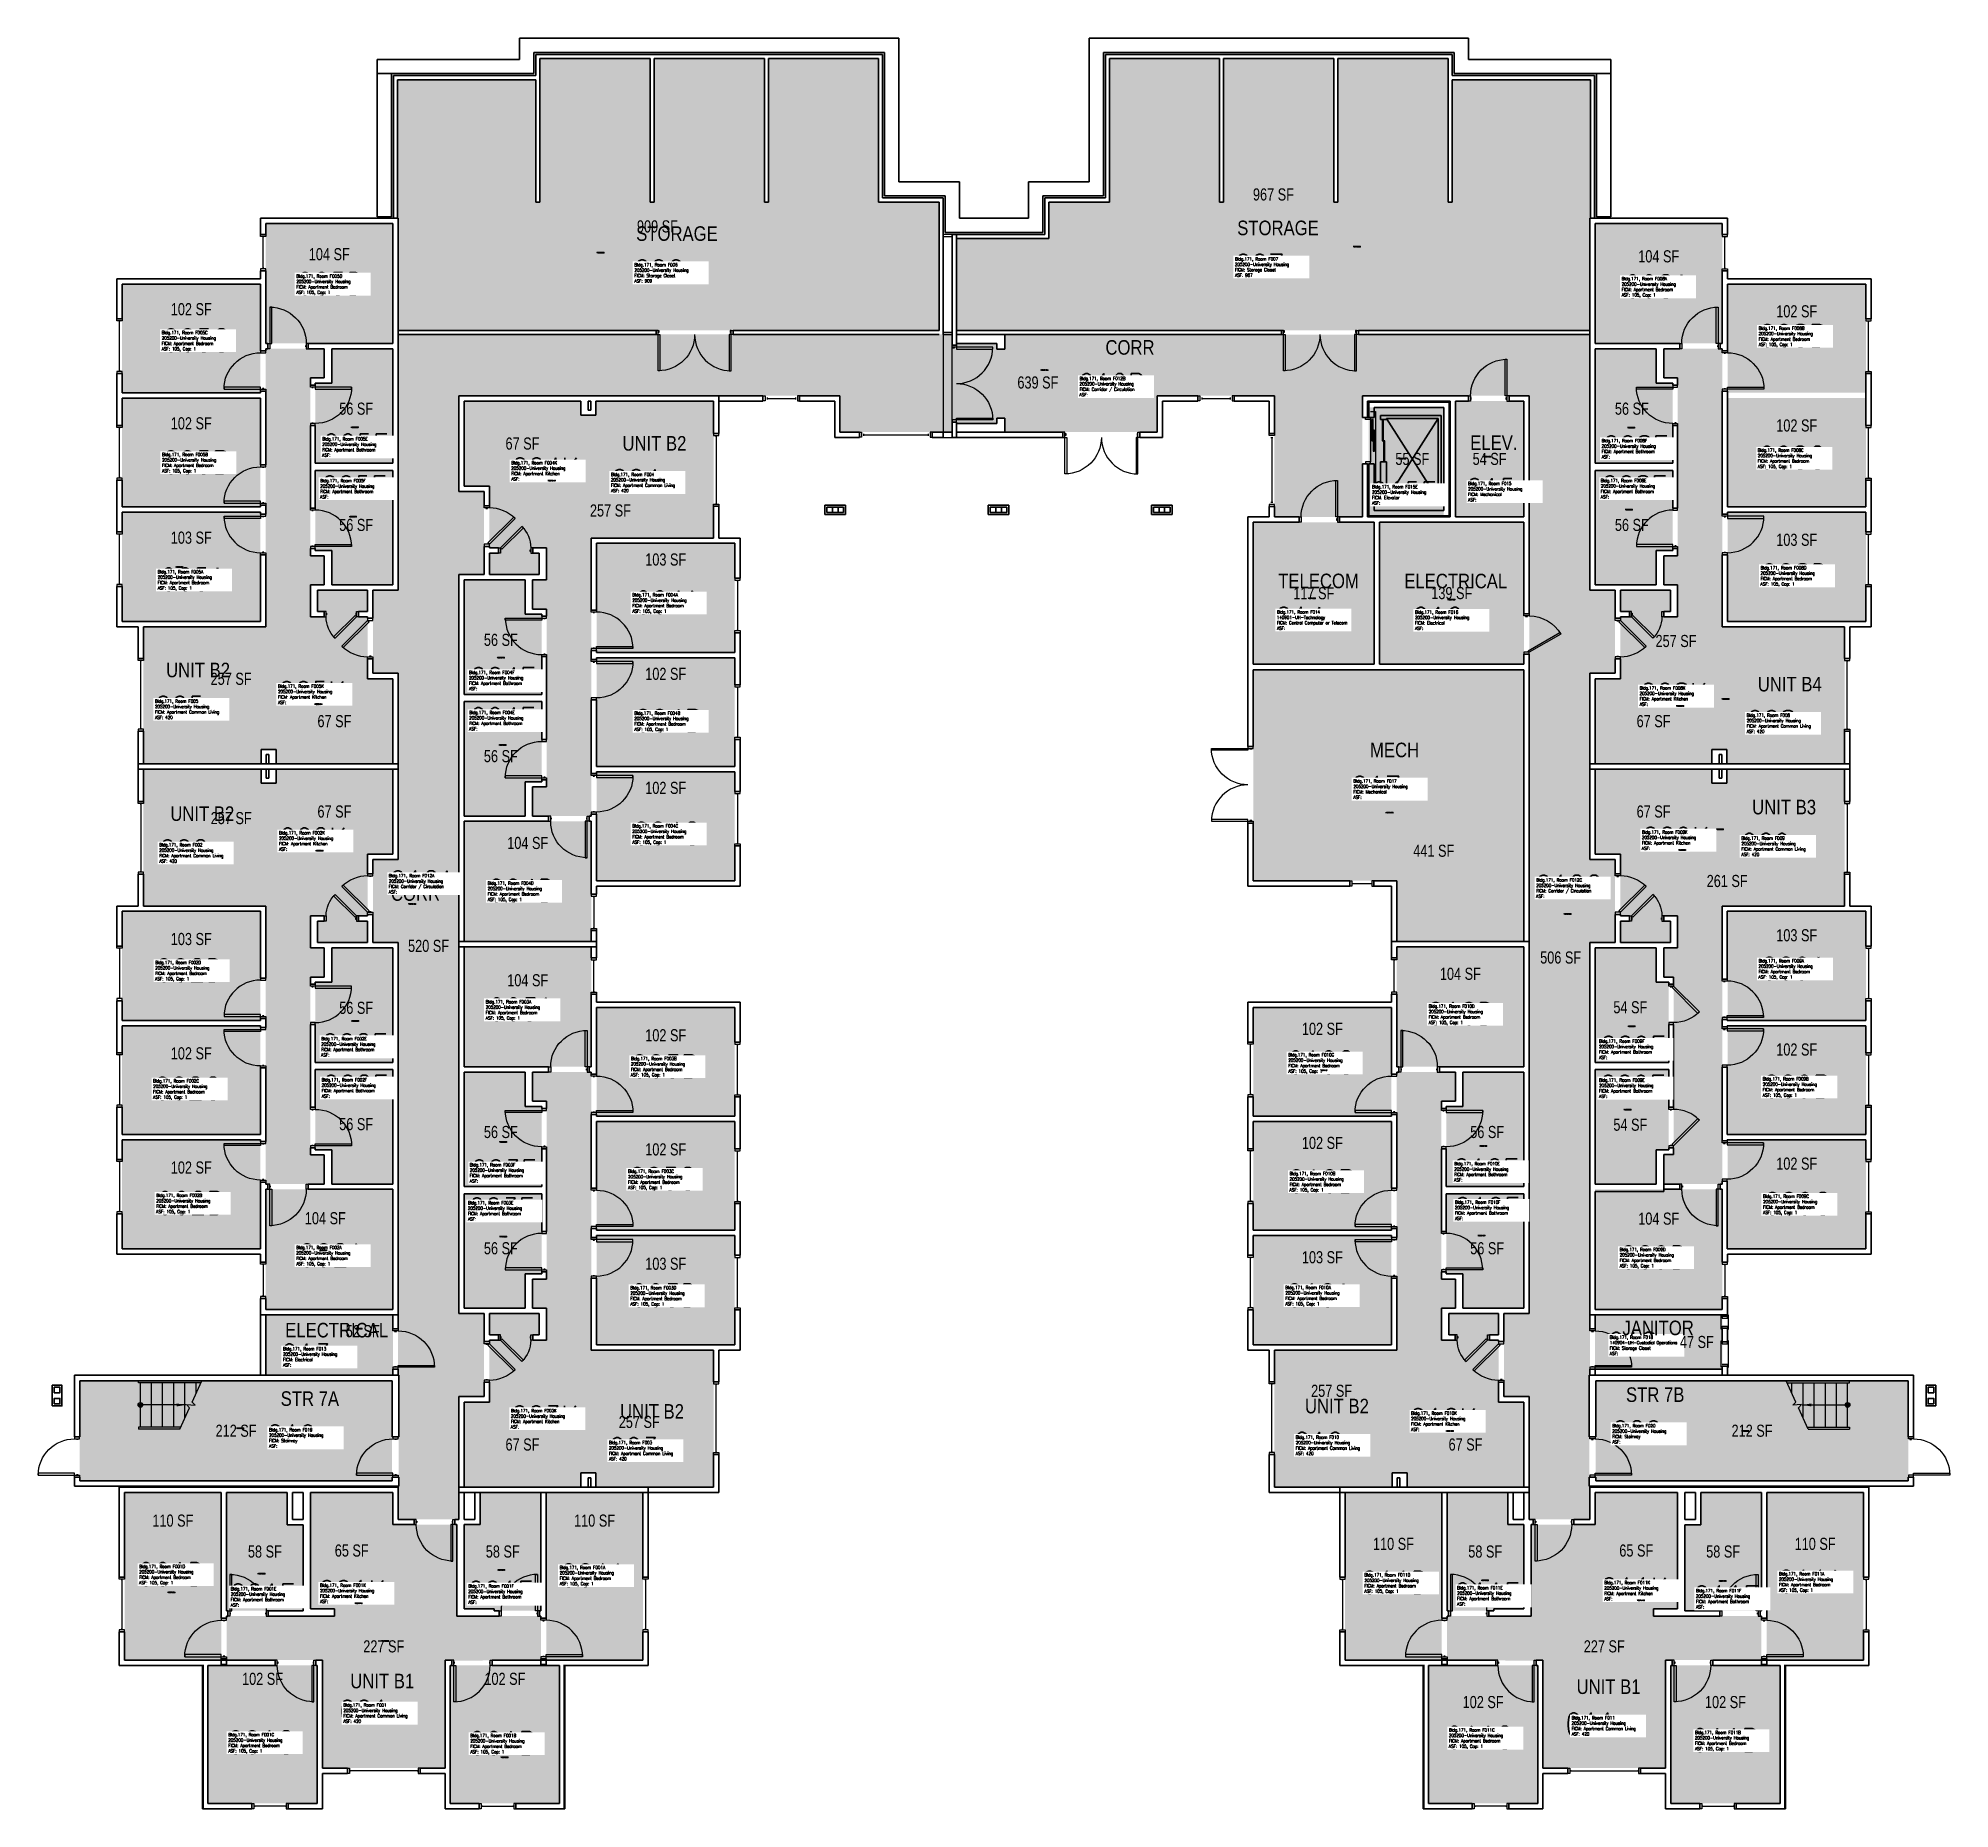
# Model space of a CAD drawing. Header units: inches. Extents: x -171 to 1720, y -75 to 1676.
import ezdxf
from ezdxf.enums import TextEntityAlignment as Align

# ---------------------------------------------------------------- set-up
doc = ezdxf.new("R2010")
doc.units = ezdxf.units.IN
doc.header["$LTSCALE"] = 96
doc.header["$MEASUREMENT"] = 0
doc.layers.add('A-AREA-IDEN', color=1, linetype='Continuous', lineweight=18)
doc.layers.add('A-Wall', color=5, linetype='Continuous', lineweight=50)
for name, color, linetype in [('A-DOOR', 2, 'Continuous'), ('A-FLOR', 3, 'Continuous'), ('A-GLAZ', 1, 'Continuous'), ('A-IDEN-RNUM', 7, 'Continuous'), ('A-IDEN-SNUM', 4, 'Continuous'), ('A-IDEN-VNUM', 4, 'Continuous'), ('AREA-TEXT', 3, 'Continuous'), ('Rooms-Category-Color', 7, 'Continuous'), ('Rooms-College-Color', 7, 'Continuous'), ('Rooms-Department-Color', 7, 'Continuous'), ('Rooms-Division-Color', 7, 'Continuous'), ('Rooms-Information', 7, 'Continuous')]:
    doc.layers.add(name, color=color, linetype=linetype)
doc.styles.add('AREA', font='arial.ttf', dxfattribs={"width": 0.75, "height": 12})
doc.styles.add('DIMS', font='ARIALN.TTF')
doc.styles.add('ROOMSNUMBER', font='txt.shx', dxfattribs={"height": 0.03})
doc.styles.add('ROOMVNUMBER', font='simplex.shx', dxfattribs={"width": 0.85})
doc.styles.get("Standard").update_dxf_attribs({"font": 'ARIALN.TTF'})
doc.dimstyles.new('NBA 2004', dxfattribs={"dimscale": 128, "dimtxt": 0.125, "dimasz": 0.09375, "dimexe": 0.125, "dimexo": 0.125, "dimgap": 0.0625, "dimtad": 1, "dimdec": 3, "dimzin": 3, "dimdsep": 46, "dimlunit": 4, "dimtxsty": 'DIMS', "dimblk": 'ARCHTICK', "dimcen": 0.09375, "dimdle": 0.125, "dimclrd": 256, "dimclre": 256, "dimclrt": 2, "dimadec": 0, "dimazin": 0, "dimtfac": 0.75, "dimtdec": 3, "dimtmove": 2, "dimatfit": 2, "dimfxl": 0.125, "dimfrac": 2, "dimtolj": 1, "dimtzin": 0, "dimlwd": -1, "dimlwe": -1, "dimarcsym": 0})

# ---------------------------------------------------------------- blocks, each defined once
blk = doc.blocks.new('_ArchTick')
at = {"color": 0, "linetype": 'ByBlock', "const_width": 0.15}
blk.add_lwpolyline([(-0.5, -0.5), (0.5, 0.5)], dxfattribs=at)

msp = doc.modelspace()

# ---------------------------------------------------------------- hatches: boundary and pattern name
h = msp.add_hatch()
h.set_pattern_fill('ANSI31', color=256, style=0)
h.set_pattern_definition([(225, (-465.96835, 1557.48048), (-0.088388348, 0.088388348), [])])
h.paths.add_polyline_path([(118, 1226), (118, 1167.3), (127.2, 1167.3), (127.2, 1226)], flags=9)
h = msp.add_hatch()
h.set_pattern_fill('ANSI31', color=256, angle=-90, style=0)
h.set_pattern_definition([(315, (2014.96835, 1557.48048), (0.088388348, 0.088388348), [])])
h.paths.add_polyline_path([(1431, 1226), (1431, 1167.3), (1421.8, 1167.3), (1421.8, 1226)], flags=9)
h = msp.add_hatch()
h.set_pattern_fill('ANSI31', color=256, style=0)
h.set_pattern_definition([(45, (896.21835, 718.26704), (0.088388348, -0.088388348), [])])
h.paths.add_polyline_path([(312.3, 1049.7), (312.3, 1108.5), (303.1, 1108.5), (303.1, 1049.7)], flags=9)
h = msp.add_hatch()
h.set_pattern_fill('ANSI31', color=256, angle=90, style=0)
h.set_pattern_definition([(135, (-465.96835, 354.26704), (-0.088388348, -0.088388348), [])])
h.paths.add_polyline_path([(118, 685.7), (118, 744.5), (127.2, 744.5), (127.2, 685.7)], flags=9)
h = msp.add_hatch()
h.set_pattern_fill('ANSI31', color=256, angle=-90, style=0)
h.set_pattern_definition([(315, (896.21835, 841.98048), (0.088388348, 0.088388348), [])])
h.paths.add_polyline_path([(312.3, 510.5), (312.3, 451.8), (303.1, 451.8), (303.1, 510.5)], flags=9)
h = msp.add_hatch()
h.set_pattern_fill('ANSI31', color=256, style=0)
h.set_pattern_definition([(225, (652.78165, 841.98048), (-0.088388348, 0.088388348), [])])
h.paths.add_polyline_path([(1236.7, 510.5), (1236.7, 451.8), (1245.9, 451.8), (1245.9, 510.5)], flags=9)
at = {"layer": 'A-FLOR'}
h = msp.add_hatch(color=256, dxfattribs=at)
edge = h.paths.add_edge_path()
edge.add_line((-67.8, 325.5), (-67.8, 323))
edge.add_ellipse((-69.8, 324.2), major_axis=(1.68, 1.68), ratio=1, start_angle=225, end_angle=282.1771, ccw=False)
edge.add_line((-69.8, 321.9), (-69.8, 326.6))
edge.add_ellipse((-69.8, 324.2), major_axis=(1.68, 1.68), ratio=1, start_angle=347.8229, end_angle=405, ccw=False)
edge = h.paths.add_edge_path()
edge.add_line((-67.8, 323), (-67.8, 325.5))
edge.add_ellipse((-69.8, 324.2), major_axis=(1.68, 1.68), ratio=1, start_angle=282.1771, end_angle=347.8229, ccw=False)
edge = h.paths.add_edge_path()
edge.add_line((-69.8, 324.2), (-69.8, 321.9))
edge.add_ellipse((-69.8, 324.2), major_axis=(1.68, 1.68), ratio=1, start_angle=135, end_angle=225, ccw=False)
edge.add_line((-72.1, 324.2), (-69.8, 324.2))
edge = h.paths.add_edge_path()
edge.add_line((-69.8, 326.6), (-69.8, 324.2))
edge.add_line((-69.8, 324.2), (-72.1, 324.2))
edge.add_ellipse((-69.8, 324.2), major_axis=(-1.68, 1.68), ratio=1, start_angle=-45, end_angle=45, ccw=False)
h = msp.add_hatch(color=256, dxfattribs=at)
h.paths.add_polyline_path([(1616.8, 325.5), (1616.8, 323, 0.25479), (1618.8, 321.9), (1618.8, 326.6, 0.25479)])
h.paths.add_polyline_path([(1616.8, 323), (1616.8, 325.5, 0.294533)])
h.paths.add_polyline_path([(1618.8, 324.2), (1618.8, 321.9, 0.414214), (1621.1, 324.2)])
h.paths.add_polyline_path([(1618.8, 326.6), (1618.8, 324.2), (1621.1, 324.2, 0.414214)])
at = {"layer": 'Rooms-Category-Color', "true_color": 0x728ef3}
for points in [[(185.1, 1387.1), (720.2, 1387.1), (720.2, 1514.1), (660.3, 1514.1), (660.3, 1656.1), (551.4, 1656.1), (551.4, 1514.1), (547.4, 1514.1), (547.4, 1656.1), (438.5, 1656.1), (438.5, 1514.1), (434.5, 1514.1), (434.5, 1656.1), (325.3, 1656.1), (325.3, 1514.1), (321.3, 1514.1), (321.3, 1635.1), (184.5, 1635.1)], [(737.3, 1387.1), (1363.9, 1387.1), (1364.5, 1635.1), (1227.7, 1635.1), (1227.7, 1514.1), (1223.7, 1514.1), (1223.7, 1656.1), (1114.5, 1656.1), (1114.5, 1514.1), (1110.5, 1514.1), (1110.5, 1656.1), (1001.6, 1656.1), (1001.6, 1514.1), (997.6, 1514.1), (997.6, 1656.1), (888.7, 1656.1), (888.7, 1514.1), (828.7, 1514.1), (828.7, 1478.1), (737.3, 1478.1)], [(179.9, 1493), (54.1, 1493), (54.1, 1374.2), (179.9, 1374.2)], [(1369.1, 1493), (1494.9, 1493), (1494.9, 1374.2), (1369.1, 1374.2)], [(-87.9, 1325.4), (-87.9, 1433), (48.9, 1433), (48.9, 1325.4), (-87.4, 1325.4)], [(1636.9, 1325.4), (1636.9, 1433), (1500.1, 1433), (1500.1, 1325.4), (1636.4, 1325.4)], [(-66.9, 958.5), (-66.9, 1094), (54.1, 1094), (54.1, 1369), (112.1, 1369), (112.1, 1340.2), (98.3, 1340.2), (98.3, 1164.2), (112.1, 1164.2), (112.1, 1135.5), (98.3, 1135.5), (98.3, 1103.8), (111.9, 1103.8), (111.9, 1109), (105.5, 1109), (105.5, 1130.2), (154.9, 1130.2), (154.9, 1109), (145.9, 1109), (145.9, 1103.8), (154.9, 1103.8), (154.9, 1042.6), (64.4, 1042.6), (64.4, 972.5), (49.8, 972.5), (49.8, 958.5)], [(103.1, 1335), (103.1, 1255.9), (179.9, 1255.9), (179.9, 1369), (119.4, 1369), (119.4, 1335)], [(1445.9, 1335), (1445.9, 1255.9), (1369.1, 1255.9), (1369.1, 1369), (1429.6, 1369), (1429.6, 1335)], [(1615.9, 958.5), (1615.9, 1094), (1494.9, 1094), (1494.9, 1369), (1436.9, 1369), (1436.9, 1339.9), (1450.7, 1339.9), (1450.7, 1164.2), (1436.9, 1164.2), (1436.9, 1135.5), (1450.7, 1135.5), (1450.7, 1103.8), (1437.1, 1103.8), (1437.1, 1109), (1443.5, 1109), (1443.5, 1130.2), (1394.1, 1130.2), (1394.1, 1109), (1403.1, 1109), (1403.1, 1103.8), (1394.1, 1103.8), (1394.1, 1042.6), (1484.6, 1042.6), (1484.6, 972.5), (1499.2, 972.5), (1499.2, 958.5)], [(-87.9, 1320.1), (-87.9, 1212.5), (48.9, 1212.5), (48.9, 1320.1), (-87.4, 1320.1)], [(365.9, 1317.2), (250.4, 1317.2), (250.4, 1233.1), (365.9, 1233.1)], [(497.1, 1317.2), (497.1, 1181.7), (376.1, 1181.7), (376.1, 906.7), (318.1, 906.7), (318.1, 935.5), (332, 935.5), (332, 1111.2), (318.1, 1111.2), (318.1, 1140.3), (332, 1140.3), (332, 1172), (318.4, 1172), (318.4, 1166.7), (324.7, 1166.7), (324.7, 1145.5), (275.4, 1145.5), (275.4, 1166.7), (284.4, 1166.7), (284.4, 1172), (275.4, 1172), (275.4, 1233.1), (365.9, 1233.1), (365.9, 1303.2), (380.5, 1303.2), (380.5, 1317.2)], [(1636.9, 1320.1), (1636.9, 1212.5), (1500.1, 1212.5), (1500.1, 1320.1), (1636.4, 1320.1)], [(179.9, 1248.6), (179.9, 1135.5), (119.4, 1135.5), (119.4, 1169.5), (103.1, 1169.5), (103.1, 1248.6)], [(1369.1, 1248.6), (1369.1, 1135.5), (1429.6, 1135.5), (1429.6, 1169.5), (1445.9, 1169.5), (1445.9, 1248.6)], [(-87.9, 1207.2), (-87.9, 1099.2), (48.9, 1099.2), (48.9, 1207.2), (-87.4, 1207.2)], [(1636.9, 1207.2), (1636.9, 1099.2), (1500.1, 1099.2), (1500.1, 1207.2), (1636.4, 1207.2)], [(518.1, 1068.5), (518.1, 1176.5), (381.4, 1176.5), (381.4, 1068.5), (517.7, 1068.5)], [(250.4, 1027.2), (250.4, 1140.3), (310.9, 1140.3), (310.9, 1106.3), (327.1, 1106.3), (327.1, 1027.1)], [(518.1, 955.6), (518.1, 1063.2), (381.4, 1063.3), (381.4, 955.6), (517.7, 955.6)], [(64.4, 958.5), (179.9, 958.5), (179.9, 1042.6), (64.4, 1042.6)], [(1484.6, 958.5), (1369.1, 958.5), (1369.1, 1042.6), (1484.6, 1042.6)], [(327.1, 940.8), (327.1, 1019.9), (250.4, 1019.9), (250.4, 906.8), (310.9, 906.7), (310.9, 940.7)], [(-66.9, 953.2), (-66.9, 817.7), (54.1, 817.7), (54.1, 542.7), (112.1, 542.7), (112.1, 571.5), (98.3, 571.5), (98.3, 747.2), (112.1, 747.2), (112.1, 776.3), (98.3, 776.3), (98.3, 808), (111.9, 808), (111.9, 802.7), (105.5, 802.7), (105.5, 781.5), (154.9, 781.5), (154.9, 802.7), (145.9, 802.7), (145.9, 808), (154.9, 808), (154.9, 869.1), (64.4, 869.1), (64.4, 939.2), (49.8, 939.2), (49.8, 953.2)], [(64.4, 953.2), (179.9, 953.2), (179.9, 869.1), (64.4, 869.1)], [(518.1, 950.4), (518.1, 842.7), (381.4, 842.7), (381.4, 950.4), (517.7, 950.4)], [(1484.6, 953.2), (1369.1, 953.2), (1369.1, 869.1), (1484.6, 869.1)], [(1615.9, 953.2), (1615.9, 817.7), (1494.9, 817.7), (1494.9, 542.7), (1436.9, 542.7), (1436.9, 571.9), (1446.7, 571.9), (1446.7, 747.2), (1436.9, 747.2), (1436.9, 776.3), (1450.7, 776.3), (1450.7, 808), (1437.1, 808), (1437.1, 802.7), (1443.5, 802.7), (1443.5, 781.5), (1394.1, 781.5), (1394.1, 802.7), (1403.1, 802.7), (1403.1, 808), (1394.1, 808), (1394.1, 869.1), (1484.6, 869.1), (1484.6, 939.2), (1499.2, 939.2), (1499.2, 953.2)], [(250.4, 782.8), (376.1, 782.7), (376.1, 901.5), (250.4, 901.5)], [(-87.9, 704.5), (-87.9, 812.5), (48.9, 812.5), (48.9, 704.5), (-87.4, 704.5)], [(1636.9, 704.5), (1636.9, 812.5), (1500.1, 812.5), (1500.1, 704.5), (1636.4, 704.5)], [(179.9, 663.2), (179.9, 776.3), (119.4, 776.3), (119.4, 742.3), (103.1, 742.3), (103.1, 663.1)], [(250.4, 777.5), (376.1, 777.5), (376.1, 658.7), (250.4, 658.7)], [(1298.6, 777.5), (1172.9, 777.5), (1172.9, 658.7), (1298.6, 658.7)], [(1369.1, 663.2), (1369.1, 776.3), (1429.6, 776.3), (1429.6, 742.3), (1441.9, 742.3), (1441.9, 663.1)], [(518.1, 609.9), (518.1, 717.5), (381.4, 717.5), (381.4, 609.9), (517.7, 609.9)], [(1030.9, 609.9), (1030.9, 717.5), (1167.6, 717.5), (1167.6, 609.9), (1031.3, 609.9)], [(-87.9, 591.6), (-87.9, 699.2), (48.9, 699.3), (48.9, 591.6), (-87.4, 591.6)], [(1636.9, 591.6), (1636.9, 699.2), (1500.1, 699.3), (1500.1, 591.6), (1636.4, 591.6)], [(103.1, 576.8), (103.1, 655.9), (179.9, 655.9), (179.9, 542.8), (119.4, 542.7), (119.4, 576.7)], [(327.1, 619.5), (327.1, 540.4), (250.4, 540.4), (250.4, 653.5), (310.9, 653.5), (310.9, 619.5)], [(497.1, 243), (497.1, 378.5), (376.1, 378.5), (376.1, 653.5), (318.1, 653.5), (318.1, 624.4), (332, 624.4), (332, 448.7), (318.1, 448.7), (318.1, 420), (332, 420), (332, 388.3), (318.4, 388.3), (318.4, 393.5), (324.7, 393.5), (324.7, 414.7), (275.4, 414.7), (275.4, 393.5), (284.4, 393.5), (284.4, 388.3), (275.4, 388.3), (275.4, 327.1), (365.9, 327.1), (365.9, 257), (380.5, 257), (380.5, 243)], [(1051.9, 243), (1051.9, 378.5), (1172.9, 378.5), (1172.9, 653.5), (1230.9, 653.5), (1230.9, 624.7), (1217, 624.7), (1217, 448.7), (1230.9, 448.7), (1230.9, 420), (1217, 420), (1217, 388.3), (1230.6, 388.3), (1230.6, 393.5), (1224.3, 393.5), (1224.3, 414.7), (1273.6, 414.7), (1273.6, 393.5), (1264.6, 393.5), (1264.6, 388.3), (1273.6, 388.3), (1273.6, 327.1), (1183.1, 327.1), (1183.1, 257), (1168.5, 257), (1168.5, 243)], [(1221.9, 619.5), (1221.9, 540.4), (1298.6, 540.4), (1298.6, 653.5), (1238.1, 653.5), (1238.1, 619.5)], [(1441.9, 576.7), (1441.9, 655.9), (1369.1, 655.9), (1369.1, 542.8), (1429.6, 542.7), (1429.6, 576.7)], [(-87.9, 586.4), (-87.9, 478.7), (48.9, 478.7), (48.9, 586.4), (-87.4, 586.4)], [(518.1, 604.6), (518.1, 497), (381.4, 497), (381.4, 604.6), (517.7, 604.6)], [(1030.9, 604.6), (1030.9, 497), (1167.6, 497), (1167.6, 604.6), (1031.3, 604.6)], [(1636.9, 586.4), (1636.9, 478.7), (1500.1, 478.7), (1500.1, 586.4), (1636.4, 586.4)], [(179.9, 418.8), (54.1, 418.7), (54.1, 537.5), (179.9, 537.5)], [(250.4, 533.1), (250.4, 420), (310.9, 420), (310.9, 454), (327.1, 454), (327.1, 533.1)], [(1298.6, 533.1), (1298.6, 420), (1238.1, 420), (1238.1, 454), (1221.9, 454), (1221.9, 533.1)], [(1369.1, 418.8), (1494.9, 418.7), (1494.9, 537.5), (1369.1, 537.5)], [(518.1, 491.7), (518.1, 383.7), (381.4, 383.7), (381.4, 491.7), (517.7, 491.7)], [(1030.9, 491.7), (1030.9, 383.7), (1167.6, 383.7), (1167.6, 491.7), (1031.3, 491.7)], [(1369.1, 413.5), (1494.9, 413.5), (1494.9, 359.5), (1369.1, 359.5)], [(365.9, 243), (250.4, 243), (250.4, 327.1), (365.9, 327.1)], [(1183.1, 243), (1298.6, 243), (1298.6, 327.1), (1183.1, 327.1)], [(-85.5, 237.7), (10.1, 237.7), (10.1, 113.2), (10.1, 71.9), (-85.5, 71.9)], [(75.4, 237.7), (15.4, 237.7), (15.4, 120.6), (91.2, 120.6), (91.2, 205.7), (75.4, 205.7)], [(179.9, 237.7), (98.5, 237.7), (98.5, 122.6), (179.9, 122.6)], [(326.4, 237.7), (326.4, 120.6), (280, 120.6), (280, 122.6), (250.4, 122.6), (250.4, 205.8), (266.4, 205.8), (266.4, 237.8), (326.9, 237.8)], [(331.6, 237.7), (427.2, 237.7), (427.2, 71.9), (331.6, 71.9)], [(1217.4, 237.7), (1121.8, 237.7), (1121.8, 71.9), (1217.4, 71.9)], [(1222.6, 237.7), (1222.6, 120.6), (1269, 120.6), (1269, 122.6), (1298.6, 122.6), (1298.6, 205.8), (1282.6, 205.8), (1282.6, 237.8), (1222.1, 237.8)], [(1369.1, 237.7), (1450.5, 237.7), (1450.5, 122.6), (1369.1, 122.6)], [(1473.6, 237.7), (1533.6, 237.7), (1533.6, 120.6), (1457.8, 120.6), (1457.8, 205.7), (1473.6, 205.7)], [(1634.5, 237.7), (1538.9, 237.7), (1538.9, 113.2), (1538.9, 71.9), (1634.5, 71.9)], [(110.2, -35), (231.5, -35), (231.5, 71.1), (326.4, 71.9), (326.4, 115.4), (243.1, 115.4), (243.1, 205.8), (179.9, 205.8), (179.9, 122.6), (121.7, 122.6), (121.7, 115.4), (15.4, 115.4), (15.4, 71.9), (110.2, 71.9)], [(1438.8, -35), (1317.5, -35), (1317.5, 71.1), (1222.6, 71.9), (1222.6, 115.4), (1305.9, 115.4), (1305.9, 205.8), (1369.1, 205.8), (1369.1, 122.6), (1427.3, 122.6), (1427.3, 115.4), (1533.6, 115.4), (1533.6, 71.9), (1438.8, 71.9)], [(-3, 66.6), (104.6, 66.6), (105, -70), (-3, -70)], [(236.7, 66.6), (344.7, 66.6), (344.7, -70), (236.7, -70)], [(1312.3, 66.6), (1204.3, 66.6), (1204.3, -70), (1312.3, -70)], [(1552, 66.6), (1444.4, 66.6), (1444, -70), (1552, -70)]]:
    msp.add_hatch(color=171, dxfattribs=at).paths.add_polyline_path(points)
at = {"layer": 'Rooms-Category-Color', "true_color": 0xadadad}
for points in [[(185.1, 1383.1), (720.2, 1383.1), (720.2, 1383.1), (733.2, 1383.1), (733.2, 1372.5), (737.3, 1372.5), (737.3, 1374), (777.3, 1374), (777.3, 1368.7), (785.3, 1368.7), (785.3, 1382.8), (1363.9, 1383.1), (1363.9, 1322.5), (1138.9, 1322.5), (1138.9, 1202.7), (1051.9, 1202.7), (1051.9, 1322.5), (935.9, 1322.5), (935.9, 1286.5), (785.3, 1286.5), (785.3, 1300.2), (777.3, 1300.2), (777.3, 1295), (737.3, 1295), (737.3, 1296.5), (733.2, 1296.5), (733.2, 1286.5), (622.1, 1286.5), (622.1, 1322.5), (185.1, 1322.5)], [(185.1, 211), (245.1, 211), (245.1, 332.4), (270.1, 332.4), (270.1, 414.7), (245.1, 414.7), (245.1, 1145.5), (270.1, 1145.5), (270.1, 1227.9), (245.1, 1227.9), (245.1, 1322.5), (185.1, 1322.5), (185.1, 1130.2), (160.1, 1130.2), (160.1, 1047.9), (185.1, 1047.9), (185.1, 863.9), (160.1, 863.9), (160.1, 781.5), (185.1, 781.5), (185.1, 353.5), (185.7, 353.5), (185.7, 244), (185.1, 244), (185.1, 243)], [(1219.4, 1311), (1145.1, 1311), (1145.1, 1203.7), (1219.4, 1203.7)], [(1230.9, 1317.2), (1298.6, 1317.2), (1298.6, 1202.7), (1230.9, 1202.7)], [(1363.9, 211), (1303.9, 211), (1303.9, 332.4), (1278.9, 332.4), (1278.9, 414.7), (1303.9, 414.7), (1303.9, 1145.5), (1303.9, 1145.5), (1303.9, 1227.9), (1303.9, 1227.9), (1303.9, 1322.5), (1363.9, 1322.5), (1363.9, 1130.2), (1388.9, 1130.2), (1388.9, 1047.9), (1363.9, 1047.9), (1363.9, 863.9), (1388.9, 863.9), (1388.9, 781.5), (1363.9, 781.5), (1363.9, 353.5), (1363.2, 353.5), (1363.2, 244), (1363.9, 244), (1363.9, 243)], [(1155.9, 1197.5), (1298.6, 1197.5), (1298.6, 1057.2), (1155.9, 1057.2)], [(1030.9, 1051.5), (1030.9, 842.7), (1172.9, 842.7), (1172.9, 782.7), (1298.6, 782.7), (1298.6, 1051.5)], [(54.1, 413.5), (179.9, 413.5), (179.9, 353.5), (54.1, 353.5)], [(-129.8, 348.2), (179.2, 348.2), (179.2, 249.2), (-129.8, 249.2)], [(1369.7, 348.2), (1678.8, 348.2), (1678.8, 249.2), (1369.7, 249.2)]]:
    msp.add_hatch(color=253, dxfattribs=at).paths.add_polyline_path(points)
at = {"layer": 'Rooms-Category-Color', "true_color": 0xe3c5e1}
msp.add_hatch(color=254, dxfattribs=at).paths.add_polyline_path([(1030.9, 1056.8), (1030.9, 1197.2), (1150.6, 1197.5), (1150.6, 1056.8)])
at = {"layer": 'Rooms-College-Color', "true_color": 0xadadad}
for points in [[(185.1, 1387.1), (720.2, 1387.1), (720.2, 1514.1), (660.3, 1514.1), (660.3, 1656.1), (551.4, 1656.1), (551.4, 1514.1), (547.4, 1514.1), (547.4, 1656.1), (438.5, 1656.1), (438.5, 1514.1), (434.5, 1514.1), (434.5, 1656.1), (325.3, 1656.1), (325.3, 1514.1), (321.3, 1514.1), (321.3, 1635.1), (184.5, 1635.1)], [(737.3, 1387.1), (1363.9, 1387.1), (1364.5, 1635.1), (1227.7, 1635.1), (1227.7, 1514.1), (1223.7, 1514.1), (1223.7, 1656.1), (1114.5, 1656.1), (1114.5, 1514.1), (1110.5, 1514.1), (1110.5, 1656.1), (1001.6, 1656.1), (1001.6, 1514.1), (997.6, 1514.1), (997.6, 1656.1), (888.7, 1656.1), (888.7, 1514.1), (828.7, 1514.1), (828.7, 1478.1), (737.3, 1478.1)], [(179.9, 1493), (54.1, 1493), (54.1, 1374.2), (179.9, 1374.2)], [(1369.1, 1493), (1494.9, 1493), (1494.9, 1374.2), (1369.1, 1374.2)], [(-87.9, 1325.4), (-87.9, 1433), (48.9, 1433), (48.9, 1325.4), (-87.4, 1325.4)], [(1636.9, 1325.4), (1636.9, 1433), (1500.1, 1433), (1500.1, 1325.4), (1636.4, 1325.4)], [(185.1, 1383.1), (720.2, 1383.1), (720.2, 1383.1), (733.2, 1383.1), (733.2, 1372.5), (737.3, 1372.5), (737.3, 1374), (777.3, 1374), (777.3, 1368.7), (785.3, 1368.7), (785.3, 1382.8), (1363.9, 1383.1), (1363.9, 1322.5), (1138.9, 1322.5), (1138.9, 1202.7), (1051.9, 1202.7), (1051.9, 1322.5), (935.9, 1322.5), (935.9, 1286.5), (785.3, 1286.5), (785.3, 1300.2), (777.3, 1300.2), (777.3, 1295), (737.3, 1295), (737.3, 1296.5), (733.2, 1296.5), (733.2, 1286.5), (622.1, 1286.5), (622.1, 1322.5), (185.1, 1322.5)], [(-66.9, 958.5), (-66.9, 1094), (54.1, 1094), (54.1, 1369), (112.1, 1369), (112.1, 1340.2), (98.3, 1340.2), (98.3, 1164.2), (112.1, 1164.2), (112.1, 1135.5), (98.3, 1135.5), (98.3, 1103.8), (111.9, 1103.8), (111.9, 1109), (105.5, 1109), (105.5, 1130.2), (154.9, 1130.2), (154.9, 1109), (145.9, 1109), (145.9, 1103.8), (154.9, 1103.8), (154.9, 1042.6), (64.4, 1042.6), (64.4, 972.5), (49.8, 972.5), (49.8, 958.5)], [(103.1, 1335), (103.1, 1255.9), (179.9, 1255.9), (179.9, 1369), (119.4, 1369), (119.4, 1335)], [(1445.9, 1335), (1445.9, 1255.9), (1369.1, 1255.9), (1369.1, 1369), (1429.6, 1369), (1429.6, 1335)], [(1615.9, 958.5), (1615.9, 1094), (1494.9, 1094), (1494.9, 1369), (1436.9, 1369), (1436.9, 1339.9), (1450.7, 1339.9), (1450.7, 1164.2), (1436.9, 1164.2), (1436.9, 1135.5), (1450.7, 1135.5), (1450.7, 1103.8), (1437.1, 1103.8), (1437.1, 1109), (1443.5, 1109), (1443.5, 1130.2), (1394.1, 1130.2), (1394.1, 1109), (1403.1, 1109), (1403.1, 1103.8), (1394.1, 1103.8), (1394.1, 1042.6), (1484.6, 1042.6), (1484.6, 972.5), (1499.2, 972.5), (1499.2, 958.5)], [(-87.9, 1320.1), (-87.9, 1212.5), (48.9, 1212.5), (48.9, 1320.1), (-87.4, 1320.1)], [(185.1, 211), (245.1, 211), (245.1, 332.4), (270.1, 332.4), (270.1, 414.7), (245.1, 414.7), (245.1, 1145.5), (270.1, 1145.5), (270.1, 1227.9), (245.1, 1227.9), (245.1, 1322.5), (185.1, 1322.5), (185.1, 1130.2), (160.1, 1130.2), (160.1, 1047.9), (185.1, 1047.9), (185.1, 863.9), (160.1, 863.9), (160.1, 781.5), (185.1, 781.5), (185.1, 353.5), (185.7, 353.5), (185.7, 244), (185.1, 244), (185.1, 243)], [(365.9, 1317.2), (250.4, 1317.2), (250.4, 1233.1), (365.9, 1233.1)], [(497.1, 1317.2), (497.1, 1181.7), (376.1, 1181.7), (376.1, 906.7), (318.1, 906.7), (318.1, 935.5), (332, 935.5), (332, 1111.2), (318.1, 1111.2), (318.1, 1140.3), (332, 1140.3), (332, 1172), (318.4, 1172), (318.4, 1166.7), (324.7, 1166.7), (324.7, 1145.5), (275.4, 1145.5), (275.4, 1166.7), (284.4, 1166.7), (284.4, 1172), (275.4, 1172), (275.4, 1233.1), (365.9, 1233.1), (365.9, 1303.2), (380.5, 1303.2), (380.5, 1317.2)], [(1219.4, 1311), (1145.1, 1311), (1145.1, 1203.7), (1219.4, 1203.7)], [(1230.9, 1317.2), (1298.6, 1317.2), (1298.6, 1202.7), (1230.9, 1202.7)], [(1363.9, 211), (1303.9, 211), (1303.9, 332.4), (1278.9, 332.4), (1278.9, 414.7), (1303.9, 414.7), (1303.9, 1145.5), (1303.9, 1145.5), (1303.9, 1227.9), (1303.9, 1227.9), (1303.9, 1322.5), (1363.9, 1322.5), (1363.9, 1130.2), (1388.9, 1130.2), (1388.9, 1047.9), (1363.9, 1047.9), (1363.9, 863.9), (1388.9, 863.9), (1388.9, 781.5), (1363.9, 781.5), (1363.9, 353.5), (1363.2, 353.5), (1363.2, 244), (1363.9, 244), (1363.9, 243)], [(1636.9, 1320.1), (1636.9, 1212.5), (1500.1, 1212.5), (1500.1, 1320.1), (1636.4, 1320.1)], [(179.9, 1248.6), (179.9, 1135.5), (119.4, 1135.5), (119.4, 1169.5), (103.1, 1169.5), (103.1, 1248.6)], [(1369.1, 1248.6), (1369.1, 1135.5), (1429.6, 1135.5), (1429.6, 1169.5), (1445.9, 1169.5), (1445.9, 1248.6)], [(-87.9, 1207.2), (-87.9, 1099.2), (48.9, 1099.2), (48.9, 1207.2), (-87.4, 1207.2)], [(1030.9, 1056.8), (1030.9, 1197.2), (1150.6, 1197.5), (1150.6, 1056.8)], [(1155.9, 1197.5), (1298.6, 1197.5), (1298.6, 1057.2), (1155.9, 1057.2)], [(1636.9, 1207.2), (1636.9, 1099.2), (1500.1, 1099.2), (1500.1, 1207.2), (1636.4, 1207.2)], [(518.1, 1068.5), (518.1, 1176.5), (381.4, 1176.5), (381.4, 1068.5), (517.7, 1068.5)], [(250.4, 1027.2), (250.4, 1140.3), (310.9, 1140.3), (310.9, 1106.3), (327.1, 1106.3), (327.1, 1027.1)], [(518.1, 955.6), (518.1, 1063.2), (381.4, 1063.3), (381.4, 955.6), (517.7, 955.6)], [(64.4, 958.5), (179.9, 958.5), (179.9, 1042.6), (64.4, 1042.6)], [(1030.9, 1051.5), (1030.9, 842.7), (1172.9, 842.7), (1172.9, 782.7), (1298.6, 782.7), (1298.6, 1051.5)], [(1484.6, 958.5), (1369.1, 958.5), (1369.1, 1042.6), (1484.6, 1042.6)], [(327.1, 940.8), (327.1, 1019.9), (250.4, 1019.9), (250.4, 906.8), (310.9, 906.7), (310.9, 940.7)], [(-66.9, 953.2), (-66.9, 817.7), (54.1, 817.7), (54.1, 542.7), (112.1, 542.7), (112.1, 571.5), (98.3, 571.5), (98.3, 747.2), (112.1, 747.2), (112.1, 776.3), (98.3, 776.3), (98.3, 808), (111.9, 808), (111.9, 802.7), (105.5, 802.7), (105.5, 781.5), (154.9, 781.5), (154.9, 802.7), (145.9, 802.7), (145.9, 808), (154.9, 808), (154.9, 869.1), (64.4, 869.1), (64.4, 939.2), (49.8, 939.2), (49.8, 953.2)], [(64.4, 953.2), (179.9, 953.2), (179.9, 869.1), (64.4, 869.1)], [(518.1, 950.4), (518.1, 842.7), (381.4, 842.7), (381.4, 950.4), (517.7, 950.4)], [(1484.6, 953.2), (1369.1, 953.2), (1369.1, 869.1), (1484.6, 869.1)], [(1615.9, 953.2), (1615.9, 817.7), (1494.9, 817.7), (1494.9, 542.7), (1436.9, 542.7), (1436.9, 571.9), (1446.7, 571.9), (1446.7, 747.2), (1436.9, 747.2), (1436.9, 776.3), (1450.7, 776.3), (1450.7, 808), (1437.1, 808), (1437.1, 802.7), (1443.5, 802.7), (1443.5, 781.5), (1394.1, 781.5), (1394.1, 802.7), (1403.1, 802.7), (1403.1, 808), (1394.1, 808), (1394.1, 869.1), (1484.6, 869.1), (1484.6, 939.2), (1499.2, 939.2), (1499.2, 953.2)], [(250.4, 782.8), (376.1, 782.7), (376.1, 901.5), (250.4, 901.5)], [(-87.9, 704.5), (-87.9, 812.5), (48.9, 812.5), (48.9, 704.5), (-87.4, 704.5)], [(1636.9, 704.5), (1636.9, 812.5), (1500.1, 812.5), (1500.1, 704.5), (1636.4, 704.5)], [(179.9, 663.2), (179.9, 776.3), (119.4, 776.3), (119.4, 742.3), (103.1, 742.3), (103.1, 663.1)], [(250.4, 777.5), (376.1, 777.5), (376.1, 658.7), (250.4, 658.7)], [(1298.6, 777.5), (1172.9, 777.5), (1172.9, 658.7), (1298.6, 658.7)], [(1369.1, 663.2), (1369.1, 776.3), (1429.6, 776.3), (1429.6, 742.3), (1441.9, 742.3), (1441.9, 663.1)], [(518.1, 609.9), (518.1, 717.5), (381.4, 717.5), (381.4, 609.9), (517.7, 609.9)], [(1030.9, 609.9), (1030.9, 717.5), (1167.6, 717.5), (1167.6, 609.9), (1031.3, 609.9)], [(-87.9, 591.6), (-87.9, 699.2), (48.9, 699.3), (48.9, 591.6), (-87.4, 591.6)], [(1636.9, 591.6), (1636.9, 699.2), (1500.1, 699.3), (1500.1, 591.6), (1636.4, 591.6)], [(103.1, 576.8), (103.1, 655.9), (179.9, 655.9), (179.9, 542.8), (119.4, 542.7), (119.4, 576.7)], [(327.1, 619.5), (327.1, 540.4), (250.4, 540.4), (250.4, 653.5), (310.9, 653.5), (310.9, 619.5)], [(497.1, 243), (497.1, 378.5), (376.1, 378.5), (376.1, 653.5), (318.1, 653.5), (318.1, 624.4), (332, 624.4), (332, 448.7), (318.1, 448.7), (318.1, 420), (332, 420), (332, 388.3), (318.4, 388.3), (318.4, 393.5), (324.7, 393.5), (324.7, 414.7), (275.4, 414.7), (275.4, 393.5), (284.4, 393.5), (284.4, 388.3), (275.4, 388.3), (275.4, 327.1), (365.9, 327.1), (365.9, 257), (380.5, 257), (380.5, 243)], [(1051.9, 243), (1051.9, 378.5), (1172.9, 378.5), (1172.9, 653.5), (1230.9, 653.5), (1230.9, 624.7), (1217, 624.7), (1217, 448.7), (1230.9, 448.7), (1230.9, 420), (1217, 420), (1217, 388.3), (1230.6, 388.3), (1230.6, 393.5), (1224.3, 393.5), (1224.3, 414.7), (1273.6, 414.7), (1273.6, 393.5), (1264.6, 393.5), (1264.6, 388.3), (1273.6, 388.3), (1273.6, 327.1), (1183.1, 327.1), (1183.1, 257), (1168.5, 257), (1168.5, 243)], [(1221.9, 619.5), (1221.9, 540.4), (1298.6, 540.4), (1298.6, 653.5), (1238.1, 653.5), (1238.1, 619.5)], [(1441.9, 576.7), (1441.9, 655.9), (1369.1, 655.9), (1369.1, 542.8), (1429.6, 542.7), (1429.6, 576.7)], [(-87.9, 586.4), (-87.9, 478.7), (48.9, 478.7), (48.9, 586.4), (-87.4, 586.4)], [(518.1, 604.6), (518.1, 497), (381.4, 497), (381.4, 604.6), (517.7, 604.6)], [(1030.9, 604.6), (1030.9, 497), (1167.6, 497), (1167.6, 604.6), (1031.3, 604.6)], [(1636.9, 586.4), (1636.9, 478.7), (1500.1, 478.7), (1500.1, 586.4), (1636.4, 586.4)], [(179.9, 418.8), (54.1, 418.7), (54.1, 537.5), (179.9, 537.5)], [(250.4, 533.1), (250.4, 420), (310.9, 420), (310.9, 454), (327.1, 454), (327.1, 533.1)], [(1298.6, 533.1), (1298.6, 420), (1238.1, 420), (1238.1, 454), (1221.9, 454), (1221.9, 533.1)], [(1369.1, 418.8), (1494.9, 418.7), (1494.9, 537.5), (1369.1, 537.5)], [(518.1, 491.7), (518.1, 383.7), (381.4, 383.7), (381.4, 491.7), (517.7, 491.7)], [(1030.9, 491.7), (1030.9, 383.7), (1167.6, 383.7), (1167.6, 491.7), (1031.3, 491.7)], [(54.1, 413.5), (179.9, 413.5), (179.9, 353.5), (54.1, 353.5)], [(1369.1, 413.5), (1494.9, 413.5), (1494.9, 359.5), (1369.1, 359.5)], [(-129.8, 348.2), (179.2, 348.2), (179.2, 249.2), (-129.8, 249.2)], [(1369.7, 348.2), (1678.8, 348.2), (1678.8, 249.2), (1369.7, 249.2)], [(365.9, 243), (250.4, 243), (250.4, 327.1), (365.9, 327.1)], [(1183.1, 243), (1298.6, 243), (1298.6, 327.1), (1183.1, 327.1)], [(-85.5, 237.7), (10.1, 237.7), (10.1, 113.2), (10.1, 71.9), (-85.5, 71.9)], [(75.4, 237.7), (15.4, 237.7), (15.4, 120.6), (91.2, 120.6), (91.2, 205.7), (75.4, 205.7)], [(179.9, 237.7), (98.5, 237.7), (98.5, 122.6), (179.9, 122.6)], [(326.4, 237.7), (326.4, 120.6), (280, 120.6), (280, 122.6), (250.4, 122.6), (250.4, 205.8), (266.4, 205.8), (266.4, 237.8), (326.9, 237.8)], [(331.6, 237.7), (427.2, 237.7), (427.2, 71.9), (331.6, 71.9)], [(1217.4, 237.7), (1121.8, 237.7), (1121.8, 71.9), (1217.4, 71.9)], [(1222.6, 237.7), (1222.6, 120.6), (1269, 120.6), (1269, 122.6), (1298.6, 122.6), (1298.6, 205.8), (1282.6, 205.8), (1282.6, 237.8), (1222.1, 237.8)], [(1369.1, 237.7), (1450.5, 237.7), (1450.5, 122.6), (1369.1, 122.6)], [(1473.6, 237.7), (1533.6, 237.7), (1533.6, 120.6), (1457.8, 120.6), (1457.8, 205.7), (1473.6, 205.7)], [(1634.5, 237.7), (1538.9, 237.7), (1538.9, 113.2), (1538.9, 71.9), (1634.5, 71.9)], [(110.2, -35), (231.5, -35), (231.5, 71.1), (326.4, 71.9), (326.4, 115.4), (243.1, 115.4), (243.1, 205.8), (179.9, 205.8), (179.9, 122.6), (121.7, 122.6), (121.7, 115.4), (15.4, 115.4), (15.4, 71.9), (110.2, 71.9)], [(1438.8, -35), (1317.5, -35), (1317.5, 71.1), (1222.6, 71.9), (1222.6, 115.4), (1305.9, 115.4), (1305.9, 205.8), (1369.1, 205.8), (1369.1, 122.6), (1427.3, 122.6), (1427.3, 115.4), (1533.6, 115.4), (1533.6, 71.9), (1438.8, 71.9)], [(-3, 66.6), (104.6, 66.6), (105, -70), (-3, -70)], [(236.7, 66.6), (344.7, 66.6), (344.7, -70), (236.7, -70)], [(1312.3, 66.6), (1204.3, 66.6), (1204.3, -70), (1312.3, -70)], [(1552, 66.6), (1444.4, 66.6), (1444, -70), (1552, -70)]]:
    msp.add_hatch(color=253, dxfattribs=at).paths.add_polyline_path(points)
at = {"layer": 'Rooms-Department-Color', "true_color": 0x604aed}
for points in [[(185.1, 1387.1), (720.2, 1387.1), (720.2, 1514.1), (660.3, 1514.1), (660.3, 1656.1), (551.4, 1656.1), (551.4, 1514.1), (547.4, 1514.1), (547.4, 1656.1), (438.5, 1656.1), (438.5, 1514.1), (434.5, 1514.1), (434.5, 1656.1), (325.3, 1656.1), (325.3, 1514.1), (321.3, 1514.1), (321.3, 1635.1), (184.5, 1635.1)], [(737.3, 1387.1), (1363.9, 1387.1), (1364.5, 1635.1), (1227.7, 1635.1), (1227.7, 1514.1), (1223.7, 1514.1), (1223.7, 1656.1), (1114.5, 1656.1), (1114.5, 1514.1), (1110.5, 1514.1), (1110.5, 1656.1), (1001.6, 1656.1), (1001.6, 1514.1), (997.6, 1514.1), (997.6, 1656.1), (888.7, 1656.1), (888.7, 1514.1), (828.7, 1514.1), (828.7, 1478.1), (737.3, 1478.1)], [(179.9, 1493), (54.1, 1493), (54.1, 1374.2), (179.9, 1374.2)], [(1369.1, 1493), (1494.9, 1493), (1494.9, 1374.2), (1369.1, 1374.2)], [(-87.9, 1325.4), (-87.9, 1433), (48.9, 1433), (48.9, 1325.4), (-87.4, 1325.4)], [(1636.9, 1325.4), (1636.9, 1433), (1500.1, 1433), (1500.1, 1325.4), (1636.4, 1325.4)], [(-66.9, 958.5), (-66.9, 1094), (54.1, 1094), (54.1, 1369), (112.1, 1369), (112.1, 1340.2), (98.3, 1340.2), (98.3, 1164.2), (112.1, 1164.2), (112.1, 1135.5), (98.3, 1135.5), (98.3, 1103.8), (111.9, 1103.8), (111.9, 1109), (105.5, 1109), (105.5, 1130.2), (154.9, 1130.2), (154.9, 1109), (145.9, 1109), (145.9, 1103.8), (154.9, 1103.8), (154.9, 1042.6), (64.4, 1042.6), (64.4, 972.5), (49.8, 972.5), (49.8, 958.5)], [(103.1, 1335), (103.1, 1255.9), (179.9, 1255.9), (179.9, 1369), (119.4, 1369), (119.4, 1335)], [(1445.9, 1335), (1445.9, 1255.9), (1369.1, 1255.9), (1369.1, 1369), (1429.6, 1369), (1429.6, 1335)], [(1615.9, 958.5), (1615.9, 1094), (1494.9, 1094), (1494.9, 1369), (1436.9, 1369), (1436.9, 1339.9), (1450.7, 1339.9), (1450.7, 1164.2), (1436.9, 1164.2), (1436.9, 1135.5), (1450.7, 1135.5), (1450.7, 1103.8), (1437.1, 1103.8), (1437.1, 1109), (1443.5, 1109), (1443.5, 1130.2), (1394.1, 1130.2), (1394.1, 1109), (1403.1, 1109), (1403.1, 1103.8), (1394.1, 1103.8), (1394.1, 1042.6), (1484.6, 1042.6), (1484.6, 972.5), (1499.2, 972.5), (1499.2, 958.5)], [(-87.9, 1320.1), (-87.9, 1212.5), (48.9, 1212.5), (48.9, 1320.1), (-87.4, 1320.1)], [(365.9, 1317.2), (250.4, 1317.2), (250.4, 1233.1), (365.9, 1233.1)], [(497.1, 1317.2), (497.1, 1181.7), (376.1, 1181.7), (376.1, 906.7), (318.1, 906.7), (318.1, 935.5), (332, 935.5), (332, 1111.2), (318.1, 1111.2), (318.1, 1140.3), (332, 1140.3), (332, 1172), (318.4, 1172), (318.4, 1166.7), (324.7, 1166.7), (324.7, 1145.5), (275.4, 1145.5), (275.4, 1166.7), (284.4, 1166.7), (284.4, 1172), (275.4, 1172), (275.4, 1233.1), (365.9, 1233.1), (365.9, 1303.2), (380.5, 1303.2), (380.5, 1317.2)], [(1636.9, 1320.1), (1636.9, 1212.5), (1500.1, 1212.5), (1500.1, 1320.1), (1636.4, 1320.1)], [(179.9, 1248.6), (179.9, 1135.5), (119.4, 1135.5), (119.4, 1169.5), (103.1, 1169.5), (103.1, 1248.6)], [(1369.1, 1248.6), (1369.1, 1135.5), (1429.6, 1135.5), (1429.6, 1169.5), (1445.9, 1169.5), (1445.9, 1248.6)], [(-87.9, 1207.2), (-87.9, 1099.2), (48.9, 1099.2), (48.9, 1207.2), (-87.4, 1207.2)], [(1030.9, 1056.8), (1030.9, 1197.2), (1150.6, 1197.5), (1150.6, 1056.8)], [(1636.9, 1207.2), (1636.9, 1099.2), (1500.1, 1099.2), (1500.1, 1207.2), (1636.4, 1207.2)], [(518.1, 1068.5), (518.1, 1176.5), (381.4, 1176.5), (381.4, 1068.5), (517.7, 1068.5)], [(250.4, 1027.2), (250.4, 1140.3), (310.9, 1140.3), (310.9, 1106.3), (327.1, 1106.3), (327.1, 1027.1)], [(518.1, 955.6), (518.1, 1063.2), (381.4, 1063.3), (381.4, 955.6), (517.7, 955.6)], [(64.4, 958.5), (179.9, 958.5), (179.9, 1042.6), (64.4, 1042.6)], [(1484.6, 958.5), (1369.1, 958.5), (1369.1, 1042.6), (1484.6, 1042.6)], [(327.1, 940.8), (327.1, 1019.9), (250.4, 1019.9), (250.4, 906.8), (310.9, 906.7), (310.9, 940.7)], [(-66.9, 953.2), (-66.9, 817.7), (54.1, 817.7), (54.1, 542.7), (112.1, 542.7), (112.1, 571.5), (98.3, 571.5), (98.3, 747.2), (112.1, 747.2), (112.1, 776.3), (98.3, 776.3), (98.3, 808), (111.9, 808), (111.9, 802.7), (105.5, 802.7), (105.5, 781.5), (154.9, 781.5), (154.9, 802.7), (145.9, 802.7), (145.9, 808), (154.9, 808), (154.9, 869.1), (64.4, 869.1), (64.4, 939.2), (49.8, 939.2), (49.8, 953.2)], [(64.4, 953.2), (179.9, 953.2), (179.9, 869.1), (64.4, 869.1)], [(518.1, 950.4), (518.1, 842.7), (381.4, 842.7), (381.4, 950.4), (517.7, 950.4)], [(1484.6, 953.2), (1369.1, 953.2), (1369.1, 869.1), (1484.6, 869.1)], [(1615.9, 953.2), (1615.9, 817.7), (1494.9, 817.7), (1494.9, 542.7), (1436.9, 542.7), (1436.9, 571.9), (1446.7, 571.9), (1446.7, 747.2), (1436.9, 747.2), (1436.9, 776.3), (1450.7, 776.3), (1450.7, 808), (1437.1, 808), (1437.1, 802.7), (1443.5, 802.7), (1443.5, 781.5), (1394.1, 781.5), (1394.1, 802.7), (1403.1, 802.7), (1403.1, 808), (1394.1, 808), (1394.1, 869.1), (1484.6, 869.1), (1484.6, 939.2), (1499.2, 939.2), (1499.2, 953.2)], [(250.4, 782.8), (376.1, 782.7), (376.1, 901.5), (250.4, 901.5)], [(-87.9, 704.5), (-87.9, 812.5), (48.9, 812.5), (48.9, 704.5), (-87.4, 704.5)], [(1636.9, 704.5), (1636.9, 812.5), (1500.1, 812.5), (1500.1, 704.5), (1636.4, 704.5)], [(179.9, 663.2), (179.9, 776.3), (119.4, 776.3), (119.4, 742.3), (103.1, 742.3), (103.1, 663.1)], [(250.4, 777.5), (376.1, 777.5), (376.1, 658.7), (250.4, 658.7)], [(1298.6, 777.5), (1172.9, 777.5), (1172.9, 658.7), (1298.6, 658.7)], [(1369.1, 663.2), (1369.1, 776.3), (1429.6, 776.3), (1429.6, 742.3), (1441.9, 742.3), (1441.9, 663.1)], [(518.1, 609.9), (518.1, 717.5), (381.4, 717.5), (381.4, 609.9), (517.7, 609.9)], [(1030.9, 609.9), (1030.9, 717.5), (1167.6, 717.5), (1167.6, 609.9), (1031.3, 609.9)], [(-87.9, 591.6), (-87.9, 699.2), (48.9, 699.3), (48.9, 591.6), (-87.4, 591.6)], [(1636.9, 591.6), (1636.9, 699.2), (1500.1, 699.3), (1500.1, 591.6), (1636.4, 591.6)], [(103.1, 576.8), (103.1, 655.9), (179.9, 655.9), (179.9, 542.8), (119.4, 542.7), (119.4, 576.7)], [(327.1, 619.5), (327.1, 540.4), (250.4, 540.4), (250.4, 653.5), (310.9, 653.5), (310.9, 619.5)], [(497.1, 243), (497.1, 378.5), (376.1, 378.5), (376.1, 653.5), (318.1, 653.5), (318.1, 624.4), (332, 624.4), (332, 448.7), (318.1, 448.7), (318.1, 420), (332, 420), (332, 388.3), (318.4, 388.3), (318.4, 393.5), (324.7, 393.5), (324.7, 414.7), (275.4, 414.7), (275.4, 393.5), (284.4, 393.5), (284.4, 388.3), (275.4, 388.3), (275.4, 327.1), (365.9, 327.1), (365.9, 257), (380.5, 257), (380.5, 243)], [(1051.9, 243), (1051.9, 378.5), (1172.9, 378.5), (1172.9, 653.5), (1230.9, 653.5), (1230.9, 624.7), (1217, 624.7), (1217, 448.7), (1230.9, 448.7), (1230.9, 420), (1217, 420), (1217, 388.3), (1230.6, 388.3), (1230.6, 393.5), (1224.3, 393.5), (1224.3, 414.7), (1273.6, 414.7), (1273.6, 393.5), (1264.6, 393.5), (1264.6, 388.3), (1273.6, 388.3), (1273.6, 327.1), (1183.1, 327.1), (1183.1, 257), (1168.5, 257), (1168.5, 243)], [(1221.9, 619.5), (1221.9, 540.4), (1298.6, 540.4), (1298.6, 653.5), (1238.1, 653.5), (1238.1, 619.5)], [(1441.9, 576.7), (1441.9, 655.9), (1369.1, 655.9), (1369.1, 542.8), (1429.6, 542.7), (1429.6, 576.7)], [(-87.9, 586.4), (-87.9, 478.7), (48.9, 478.7), (48.9, 586.4), (-87.4, 586.4)], [(518.1, 604.6), (518.1, 497), (381.4, 497), (381.4, 604.6), (517.7, 604.6)], [(1030.9, 604.6), (1030.9, 497), (1167.6, 497), (1167.6, 604.6), (1031.3, 604.6)], [(1636.9, 586.4), (1636.9, 478.7), (1500.1, 478.7), (1500.1, 586.4), (1636.4, 586.4)], [(179.9, 418.8), (54.1, 418.7), (54.1, 537.5), (179.9, 537.5)], [(250.4, 533.1), (250.4, 420), (310.9, 420), (310.9, 454), (327.1, 454), (327.1, 533.1)], [(1298.6, 533.1), (1298.6, 420), (1238.1, 420), (1238.1, 454), (1221.9, 454), (1221.9, 533.1)], [(1369.1, 418.8), (1494.9, 418.7), (1494.9, 537.5), (1369.1, 537.5)], [(518.1, 491.7), (518.1, 383.7), (381.4, 383.7), (381.4, 491.7), (517.7, 491.7)], [(1030.9, 491.7), (1030.9, 383.7), (1167.6, 383.7), (1167.6, 491.7), (1031.3, 491.7)], [(1369.1, 413.5), (1494.9, 413.5), (1494.9, 359.5), (1369.1, 359.5)], [(365.9, 243), (250.4, 243), (250.4, 327.1), (365.9, 327.1)], [(1183.1, 243), (1298.6, 243), (1298.6, 327.1), (1183.1, 327.1)], [(-85.5, 237.7), (10.1, 237.7), (10.1, 113.2), (10.1, 71.9), (-85.5, 71.9)], [(75.4, 237.7), (15.4, 237.7), (15.4, 120.6), (91.2, 120.6), (91.2, 205.7), (75.4, 205.7)], [(179.9, 237.7), (98.5, 237.7), (98.5, 122.6), (179.9, 122.6)], [(326.4, 237.7), (326.4, 120.6), (280, 120.6), (280, 122.6), (250.4, 122.6), (250.4, 205.8), (266.4, 205.8), (266.4, 237.8), (326.9, 237.8)], [(331.6, 237.7), (427.2, 237.7), (427.2, 71.9), (331.6, 71.9)], [(1217.4, 237.7), (1121.8, 237.7), (1121.8, 71.9), (1217.4, 71.9)], [(1222.6, 237.7), (1222.6, 120.6), (1269, 120.6), (1269, 122.6), (1298.6, 122.6), (1298.6, 205.8), (1282.6, 205.8), (1282.6, 237.8), (1222.1, 237.8)], [(1369.1, 237.7), (1450.5, 237.7), (1450.5, 122.6), (1369.1, 122.6)], [(1473.6, 237.7), (1533.6, 237.7), (1533.6, 120.6), (1457.8, 120.6), (1457.8, 205.7), (1473.6, 205.7)], [(1634.5, 237.7), (1538.9, 237.7), (1538.9, 113.2), (1538.9, 71.9), (1634.5, 71.9)], [(110.2, -35), (231.5, -35), (231.5, 71.1), (326.4, 71.9), (326.4, 115.4), (243.1, 115.4), (243.1, 205.8), (179.9, 205.8), (179.9, 122.6), (121.7, 122.6), (121.7, 115.4), (15.4, 115.4), (15.4, 71.9), (110.2, 71.9)], [(1438.8, -35), (1317.5, -35), (1317.5, 71.1), (1222.6, 71.9), (1222.6, 115.4), (1305.9, 115.4), (1305.9, 205.8), (1369.1, 205.8), (1369.1, 122.6), (1427.3, 122.6), (1427.3, 115.4), (1533.6, 115.4), (1533.6, 71.9), (1438.8, 71.9)], [(-3, 66.6), (104.6, 66.6), (105, -70), (-3, -70)], [(236.7, 66.6), (344.7, 66.6), (344.7, -70), (236.7, -70)], [(1312.3, 66.6), (1204.3, 66.6), (1204.3, -70), (1312.3, -70)], [(1552, 66.6), (1444.4, 66.6), (1444, -70), (1552, -70)]]:
    msp.add_hatch(color=173, dxfattribs=at).paths.add_polyline_path(points)
at = {"layer": 'Rooms-Department-Color', "true_color": 0xacacac}
for points in [[(185.1, 1383.1), (720.2, 1383.1), (720.2, 1383.1), (733.2, 1383.1), (733.2, 1372.5), (737.3, 1372.5), (737.3, 1374), (777.3, 1374), (777.3, 1368.7), (785.3, 1368.7), (785.3, 1382.8), (1363.9, 1383.1), (1363.9, 1322.5), (1138.9, 1322.5), (1138.9, 1202.7), (1051.9, 1202.7), (1051.9, 1322.5), (935.9, 1322.5), (935.9, 1286.5), (785.3, 1286.5), (785.3, 1300.2), (777.3, 1300.2), (777.3, 1295), (737.3, 1295), (737.3, 1296.5), (733.2, 1296.5), (733.2, 1286.5), (622.1, 1286.5), (622.1, 1322.5), (185.1, 1322.5)], [(185.1, 211), (245.1, 211), (245.1, 332.4), (270.1, 332.4), (270.1, 414.7), (245.1, 414.7), (245.1, 1145.5), (270.1, 1145.5), (270.1, 1227.9), (245.1, 1227.9), (245.1, 1322.5), (185.1, 1322.5), (185.1, 1130.2), (160.1, 1130.2), (160.1, 1047.9), (185.1, 1047.9), (185.1, 863.9), (160.1, 863.9), (160.1, 781.5), (185.1, 781.5), (185.1, 353.5), (185.7, 353.5), (185.7, 244), (185.1, 244), (185.1, 243)], [(1219.4, 1311), (1145.1, 1311), (1145.1, 1203.7), (1219.4, 1203.7)], [(1230.9, 1317.2), (1298.6, 1317.2), (1298.6, 1202.7), (1230.9, 1202.7)], [(1363.9, 211), (1303.9, 211), (1303.9, 332.4), (1278.9, 332.4), (1278.9, 414.7), (1303.9, 414.7), (1303.9, 1145.5), (1303.9, 1145.5), (1303.9, 1227.9), (1303.9, 1227.9), (1303.9, 1322.5), (1363.9, 1322.5), (1363.9, 1130.2), (1388.9, 1130.2), (1388.9, 1047.9), (1363.9, 1047.9), (1363.9, 863.9), (1388.9, 863.9), (1388.9, 781.5), (1363.9, 781.5), (1363.9, 353.5), (1363.2, 353.5), (1363.2, 244), (1363.9, 244), (1363.9, 243)], [(1155.9, 1197.5), (1298.6, 1197.5), (1298.6, 1057.2), (1155.9, 1057.2)], [(1030.9, 1051.5), (1030.9, 842.7), (1172.9, 842.7), (1172.9, 782.7), (1298.6, 782.7), (1298.6, 1051.5)], [(54.1, 413.5), (179.9, 413.5), (179.9, 353.5), (54.1, 353.5)], [(-129.8, 348.2), (179.2, 348.2), (179.2, 249.2), (-129.8, 249.2)], [(1369.7, 348.2), (1678.8, 348.2), (1678.8, 249.2), (1369.7, 249.2)]]:
    msp.add_hatch(color=253, dxfattribs=at).paths.add_polyline_path(points)
at = {"layer": 'Rooms-Division-Color', "true_color": 0x604aed}
for points in [[(185.1, 1387.1), (720.2, 1387.1), (720.2, 1514.1), (660.3, 1514.1), (660.3, 1656.1), (551.4, 1656.1), (551.4, 1514.1), (547.4, 1514.1), (547.4, 1656.1), (438.5, 1656.1), (438.5, 1514.1), (434.5, 1514.1), (434.5, 1656.1), (325.3, 1656.1), (325.3, 1514.1), (321.3, 1514.1), (321.3, 1635.1), (184.5, 1635.1)], [(737.3, 1387.1), (1363.9, 1387.1), (1364.5, 1635.1), (1227.7, 1635.1), (1227.7, 1514.1), (1223.7, 1514.1), (1223.7, 1656.1), (1114.5, 1656.1), (1114.5, 1514.1), (1110.5, 1514.1), (1110.5, 1656.1), (1001.6, 1656.1), (1001.6, 1514.1), (997.6, 1514.1), (997.6, 1656.1), (888.7, 1656.1), (888.7, 1514.1), (828.7, 1514.1), (828.7, 1478.1), (737.3, 1478.1)], [(179.9, 1493), (54.1, 1493), (54.1, 1374.2), (179.9, 1374.2)], [(1369.1, 1493), (1494.9, 1493), (1494.9, 1374.2), (1369.1, 1374.2)], [(-87.9, 1325.4), (-87.9, 1433), (48.9, 1433), (48.9, 1325.4), (-87.4, 1325.4)], [(1636.9, 1325.4), (1636.9, 1433), (1500.1, 1433), (1500.1, 1325.4), (1636.4, 1325.4)], [(-66.9, 958.5), (-66.9, 1094), (54.1, 1094), (54.1, 1369), (112.1, 1369), (112.1, 1340.2), (98.3, 1340.2), (98.3, 1164.2), (112.1, 1164.2), (112.1, 1135.5), (98.3, 1135.5), (98.3, 1103.8), (111.9, 1103.8), (111.9, 1109), (105.5, 1109), (105.5, 1130.2), (154.9, 1130.2), (154.9, 1109), (145.9, 1109), (145.9, 1103.8), (154.9, 1103.8), (154.9, 1042.6), (64.4, 1042.6), (64.4, 972.5), (49.8, 972.5), (49.8, 958.5)], [(103.1, 1335), (103.1, 1255.9), (179.9, 1255.9), (179.9, 1369), (119.4, 1369), (119.4, 1335)], [(1445.9, 1335), (1445.9, 1255.9), (1369.1, 1255.9), (1369.1, 1369), (1429.6, 1369), (1429.6, 1335)], [(1615.9, 958.5), (1615.9, 1094), (1494.9, 1094), (1494.9, 1369), (1436.9, 1369), (1436.9, 1339.9), (1450.7, 1339.9), (1450.7, 1164.2), (1436.9, 1164.2), (1436.9, 1135.5), (1450.7, 1135.5), (1450.7, 1103.8), (1437.1, 1103.8), (1437.1, 1109), (1443.5, 1109), (1443.5, 1130.2), (1394.1, 1130.2), (1394.1, 1109), (1403.1, 1109), (1403.1, 1103.8), (1394.1, 1103.8), (1394.1, 1042.6), (1484.6, 1042.6), (1484.6, 972.5), (1499.2, 972.5), (1499.2, 958.5)], [(-87.9, 1320.1), (-87.9, 1212.5), (48.9, 1212.5), (48.9, 1320.1), (-87.4, 1320.1)], [(365.9, 1317.2), (250.4, 1317.2), (250.4, 1233.1), (365.9, 1233.1)], [(497.1, 1317.2), (497.1, 1181.7), (376.1, 1181.7), (376.1, 906.7), (318.1, 906.7), (318.1, 935.5), (332, 935.5), (332, 1111.2), (318.1, 1111.2), (318.1, 1140.3), (332, 1140.3), (332, 1172), (318.4, 1172), (318.4, 1166.7), (324.7, 1166.7), (324.7, 1145.5), (275.4, 1145.5), (275.4, 1166.7), (284.4, 1166.7), (284.4, 1172), (275.4, 1172), (275.4, 1233.1), (365.9, 1233.1), (365.9, 1303.2), (380.5, 1303.2), (380.5, 1317.2)], [(1636.9, 1320.1), (1636.9, 1212.5), (1500.1, 1212.5), (1500.1, 1320.1), (1636.4, 1320.1)], [(179.9, 1248.6), (179.9, 1135.5), (119.4, 1135.5), (119.4, 1169.5), (103.1, 1169.5), (103.1, 1248.6)], [(1369.1, 1248.6), (1369.1, 1135.5), (1429.6, 1135.5), (1429.6, 1169.5), (1445.9, 1169.5), (1445.9, 1248.6)], [(-87.9, 1207.2), (-87.9, 1099.2), (48.9, 1099.2), (48.9, 1207.2), (-87.4, 1207.2)], [(1030.9, 1056.8), (1030.9, 1197.2), (1150.6, 1197.5), (1150.6, 1056.8)], [(1636.9, 1207.2), (1636.9, 1099.2), (1500.1, 1099.2), (1500.1, 1207.2), (1636.4, 1207.2)], [(518.1, 1068.5), (518.1, 1176.5), (381.4, 1176.5), (381.4, 1068.5), (517.7, 1068.5)], [(250.4, 1027.2), (250.4, 1140.3), (310.9, 1140.3), (310.9, 1106.3), (327.1, 1106.3), (327.1, 1027.1)], [(518.1, 955.6), (518.1, 1063.2), (381.4, 1063.3), (381.4, 955.6), (517.7, 955.6)], [(64.4, 958.5), (179.9, 958.5), (179.9, 1042.6), (64.4, 1042.6)], [(1484.6, 958.5), (1369.1, 958.5), (1369.1, 1042.6), (1484.6, 1042.6)], [(327.1, 940.8), (327.1, 1019.9), (250.4, 1019.9), (250.4, 906.8), (310.9, 906.7), (310.9, 940.7)], [(-66.9, 953.2), (-66.9, 817.7), (54.1, 817.7), (54.1, 542.7), (112.1, 542.7), (112.1, 571.5), (98.3, 571.5), (98.3, 747.2), (112.1, 747.2), (112.1, 776.3), (98.3, 776.3), (98.3, 808), (111.9, 808), (111.9, 802.7), (105.5, 802.7), (105.5, 781.5), (154.9, 781.5), (154.9, 802.7), (145.9, 802.7), (145.9, 808), (154.9, 808), (154.9, 869.1), (64.4, 869.1), (64.4, 939.2), (49.8, 939.2), (49.8, 953.2)], [(64.4, 953.2), (179.9, 953.2), (179.9, 869.1), (64.4, 869.1)], [(518.1, 950.4), (518.1, 842.7), (381.4, 842.7), (381.4, 950.4), (517.7, 950.4)], [(1484.6, 953.2), (1369.1, 953.2), (1369.1, 869.1), (1484.6, 869.1)], [(1615.9, 953.2), (1615.9, 817.7), (1494.9, 817.7), (1494.9, 542.7), (1436.9, 542.7), (1436.9, 571.9), (1446.7, 571.9), (1446.7, 747.2), (1436.9, 747.2), (1436.9, 776.3), (1450.7, 776.3), (1450.7, 808), (1437.1, 808), (1437.1, 802.7), (1443.5, 802.7), (1443.5, 781.5), (1394.1, 781.5), (1394.1, 802.7), (1403.1, 802.7), (1403.1, 808), (1394.1, 808), (1394.1, 869.1), (1484.6, 869.1), (1484.6, 939.2), (1499.2, 939.2), (1499.2, 953.2)], [(250.4, 782.8), (376.1, 782.7), (376.1, 901.5), (250.4, 901.5)], [(-87.9, 704.5), (-87.9, 812.5), (48.9, 812.5), (48.9, 704.5), (-87.4, 704.5)], [(1636.9, 704.5), (1636.9, 812.5), (1500.1, 812.5), (1500.1, 704.5), (1636.4, 704.5)], [(179.9, 663.2), (179.9, 776.3), (119.4, 776.3), (119.4, 742.3), (103.1, 742.3), (103.1, 663.1)], [(250.4, 777.5), (376.1, 777.5), (376.1, 658.7), (250.4, 658.7)], [(1298.6, 777.5), (1172.9, 777.5), (1172.9, 658.7), (1298.6, 658.7)], [(1369.1, 663.2), (1369.1, 776.3), (1429.6, 776.3), (1429.6, 742.3), (1441.9, 742.3), (1441.9, 663.1)], [(518.1, 609.9), (518.1, 717.5), (381.4, 717.5), (381.4, 609.9), (517.7, 609.9)], [(1030.9, 609.9), (1030.9, 717.5), (1167.6, 717.5), (1167.6, 609.9), (1031.3, 609.9)], [(-87.9, 591.6), (-87.9, 699.2), (48.9, 699.3), (48.9, 591.6), (-87.4, 591.6)], [(1636.9, 591.6), (1636.9, 699.2), (1500.1, 699.3), (1500.1, 591.6), (1636.4, 591.6)], [(103.1, 576.8), (103.1, 655.9), (179.9, 655.9), (179.9, 542.8), (119.4, 542.7), (119.4, 576.7)], [(327.1, 619.5), (327.1, 540.4), (250.4, 540.4), (250.4, 653.5), (310.9, 653.5), (310.9, 619.5)], [(497.1, 243), (497.1, 378.5), (376.1, 378.5), (376.1, 653.5), (318.1, 653.5), (318.1, 624.4), (332, 624.4), (332, 448.7), (318.1, 448.7), (318.1, 420), (332, 420), (332, 388.3), (318.4, 388.3), (318.4, 393.5), (324.7, 393.5), (324.7, 414.7), (275.4, 414.7), (275.4, 393.5), (284.4, 393.5), (284.4, 388.3), (275.4, 388.3), (275.4, 327.1), (365.9, 327.1), (365.9, 257), (380.5, 257), (380.5, 243)], [(1051.9, 243), (1051.9, 378.5), (1172.9, 378.5), (1172.9, 653.5), (1230.9, 653.5), (1230.9, 624.7), (1217, 624.7), (1217, 448.7), (1230.9, 448.7), (1230.9, 420), (1217, 420), (1217, 388.3), (1230.6, 388.3), (1230.6, 393.5), (1224.3, 393.5), (1224.3, 414.7), (1273.6, 414.7), (1273.6, 393.5), (1264.6, 393.5), (1264.6, 388.3), (1273.6, 388.3), (1273.6, 327.1), (1183.1, 327.1), (1183.1, 257), (1168.5, 257), (1168.5, 243)], [(1221.9, 619.5), (1221.9, 540.4), (1298.6, 540.4), (1298.6, 653.5), (1238.1, 653.5), (1238.1, 619.5)], [(1441.9, 576.7), (1441.9, 655.9), (1369.1, 655.9), (1369.1, 542.8), (1429.6, 542.7), (1429.6, 576.7)], [(-87.9, 586.4), (-87.9, 478.7), (48.9, 478.7), (48.9, 586.4), (-87.4, 586.4)], [(518.1, 604.6), (518.1, 497), (381.4, 497), (381.4, 604.6), (517.7, 604.6)], [(1030.9, 604.6), (1030.9, 497), (1167.6, 497), (1167.6, 604.6), (1031.3, 604.6)], [(1636.9, 586.4), (1636.9, 478.7), (1500.1, 478.7), (1500.1, 586.4), (1636.4, 586.4)], [(179.9, 418.8), (54.1, 418.7), (54.1, 537.5), (179.9, 537.5)], [(250.4, 533.1), (250.4, 420), (310.9, 420), (310.9, 454), (327.1, 454), (327.1, 533.1)], [(1298.6, 533.1), (1298.6, 420), (1238.1, 420), (1238.1, 454), (1221.9, 454), (1221.9, 533.1)], [(1369.1, 418.8), (1494.9, 418.7), (1494.9, 537.5), (1369.1, 537.5)], [(518.1, 491.7), (518.1, 383.7), (381.4, 383.7), (381.4, 491.7), (517.7, 491.7)], [(1030.9, 491.7), (1030.9, 383.7), (1167.6, 383.7), (1167.6, 491.7), (1031.3, 491.7)], [(1369.1, 413.5), (1494.9, 413.5), (1494.9, 359.5), (1369.1, 359.5)], [(365.9, 243), (250.4, 243), (250.4, 327.1), (365.9, 327.1)], [(1183.1, 243), (1298.6, 243), (1298.6, 327.1), (1183.1, 327.1)], [(-85.5, 237.7), (10.1, 237.7), (10.1, 113.2), (10.1, 71.9), (-85.5, 71.9)], [(75.4, 237.7), (15.4, 237.7), (15.4, 120.6), (91.2, 120.6), (91.2, 205.7), (75.4, 205.7)], [(179.9, 237.7), (98.5, 237.7), (98.5, 122.6), (179.9, 122.6)], [(326.4, 237.7), (326.4, 120.6), (280, 120.6), (280, 122.6), (250.4, 122.6), (250.4, 205.8), (266.4, 205.8), (266.4, 237.8), (326.9, 237.8)], [(331.6, 237.7), (427.2, 237.7), (427.2, 71.9), (331.6, 71.9)], [(1217.4, 237.7), (1121.8, 237.7), (1121.8, 71.9), (1217.4, 71.9)], [(1222.6, 237.7), (1222.6, 120.6), (1269, 120.6), (1269, 122.6), (1298.6, 122.6), (1298.6, 205.8), (1282.6, 205.8), (1282.6, 237.8), (1222.1, 237.8)], [(1369.1, 237.7), (1450.5, 237.7), (1450.5, 122.6), (1369.1, 122.6)], [(1473.6, 237.7), (1533.6, 237.7), (1533.6, 120.6), (1457.8, 120.6), (1457.8, 205.7), (1473.6, 205.7)], [(1634.5, 237.7), (1538.9, 237.7), (1538.9, 113.2), (1538.9, 71.9), (1634.5, 71.9)], [(110.2, -35), (231.5, -35), (231.5, 71.1), (326.4, 71.9), (326.4, 115.4), (243.1, 115.4), (243.1, 205.8), (179.9, 205.8), (179.9, 122.6), (121.7, 122.6), (121.7, 115.4), (15.4, 115.4), (15.4, 71.9), (110.2, 71.9)], [(1438.8, -35), (1317.5, -35), (1317.5, 71.1), (1222.6, 71.9), (1222.6, 115.4), (1305.9, 115.4), (1305.9, 205.8), (1369.1, 205.8), (1369.1, 122.6), (1427.3, 122.6), (1427.3, 115.4), (1533.6, 115.4), (1533.6, 71.9), (1438.8, 71.9)], [(-3, 66.6), (104.6, 66.6), (105, -70), (-3, -70)], [(236.7, 66.6), (344.7, 66.6), (344.7, -70), (236.7, -70)], [(1312.3, 66.6), (1204.3, 66.6), (1204.3, -70), (1312.3, -70)], [(1552, 66.6), (1444.4, 66.6), (1444, -70), (1552, -70)]]:
    msp.add_hatch(color=173, dxfattribs=at).paths.add_polyline_path(points)
at = {"layer": 'Rooms-Division-Color', "true_color": 0xadadad}
for points in [[(185.1, 1383.1), (720.2, 1383.1), (720.2, 1383.1), (733.2, 1383.1), (733.2, 1372.5), (737.3, 1372.5), (737.3, 1374), (777.3, 1374), (777.3, 1368.7), (785.3, 1368.7), (785.3, 1382.8), (1363.9, 1383.1), (1363.9, 1322.5), (1138.9, 1322.5), (1138.9, 1202.7), (1051.9, 1202.7), (1051.9, 1322.5), (935.9, 1322.5), (935.9, 1286.5), (785.3, 1286.5), (785.3, 1300.2), (777.3, 1300.2), (777.3, 1295), (737.3, 1295), (737.3, 1296.5), (733.2, 1296.5), (733.2, 1286.5), (622.1, 1286.5), (622.1, 1322.5), (185.1, 1322.5)], [(185.1, 211), (245.1, 211), (245.1, 332.4), (270.1, 332.4), (270.1, 414.7), (245.1, 414.7), (245.1, 1145.5), (270.1, 1145.5), (270.1, 1227.9), (245.1, 1227.9), (245.1, 1322.5), (185.1, 1322.5), (185.1, 1130.2), (160.1, 1130.2), (160.1, 1047.9), (185.1, 1047.9), (185.1, 863.9), (160.1, 863.9), (160.1, 781.5), (185.1, 781.5), (185.1, 353.5), (185.7, 353.5), (185.7, 244), (185.1, 244), (185.1, 243)], [(1219.4, 1311), (1145.1, 1311), (1145.1, 1203.7), (1219.4, 1203.7)], [(1230.9, 1317.2), (1298.6, 1317.2), (1298.6, 1202.7), (1230.9, 1202.7)], [(1363.9, 211), (1303.9, 211), (1303.9, 332.4), (1278.9, 332.4), (1278.9, 414.7), (1303.9, 414.7), (1303.9, 1145.5), (1303.9, 1145.5), (1303.9, 1227.9), (1303.9, 1227.9), (1303.9, 1322.5), (1363.9, 1322.5), (1363.9, 1130.2), (1388.9, 1130.2), (1388.9, 1047.9), (1363.9, 1047.9), (1363.9, 863.9), (1388.9, 863.9), (1388.9, 781.5), (1363.9, 781.5), (1363.9, 353.5), (1363.2, 353.5), (1363.2, 244), (1363.9, 244), (1363.9, 243)], [(1155.9, 1197.5), (1298.6, 1197.5), (1298.6, 1057.2), (1155.9, 1057.2)], [(1030.9, 1051.5), (1030.9, 842.7), (1172.9, 842.7), (1172.9, 782.7), (1298.6, 782.7), (1298.6, 1051.5)], [(54.1, 413.5), (179.9, 413.5), (179.9, 353.5), (54.1, 353.5)], [(-129.8, 348.2), (179.2, 348.2), (179.2, 249.2), (-129.8, 249.2)], [(1369.7, 348.2), (1678.8, 348.2), (1678.8, 249.2), (1369.7, 249.2)]]:
    msp.add_hatch(color=253, dxfattribs=at).paths.add_polyline_path(points)

# ---------------------------------------------------------------- linework, layer by layer
at = {"layer": 'A-DOOR'}
for p, q in [((733.2, 1482.1), (724.3, 1482.1)), ((724.3, 1482.1), (724.3, 1482.1)), ((724.3, 1482.1), (724.3, 1480.1)), ((724.3, 1480.1), (733.2, 1480.1)), ((733.2, 1480.1), (733.2, 1482.1)), ((442.4, 1387.1), (440.4, 1387.1)), ((440.4, 1387.1), (440.4, 1383.1)), ((440.4, 1383.1), (442.4, 1383.1)), ((442.4, 1383.1), (442.4, 1387.1)), ((442.4, 1386.9), (443, 1386.9)), ((442.4, 1384.9), (442.4, 1386.9)), ((443, 1384.9), (442.4, 1384.9)), ((442.4, 1383.1), (444.1, 1383.1)), ((442.4, 1347.1), (442.4, 1383.1)), ((443, 1386.9), (443, 1384.9)), ((444.1, 1383.1), (444.1, 1347.1)), ((514.4, 1383.1), (512.6, 1383.1)), ((512.6, 1383.1), (512.6, 1347.1)), ((514.4, 1386.9), (513.7, 1386.9)), ((513.7, 1386.9), (513.7, 1384.9)), ((513.7, 1384.9), (514.4, 1384.9)), ((514.4, 1387.1), (516.4, 1387.1)), ((514.4, 1383.1), (514.4, 1387.1)), ((514.4, 1384.9), (514.4, 1386.9)), ((514.4, 1347.1), (514.4, 1383.1)), ((516.4, 1383.1), (514.4, 1383.1)), ((516.4, 1387.1), (516.4, 1383.1)), ((733.2, 1385.1), (724.3, 1385.1)), ((724.3, 1385.1), (724.3, 1385.1)), ((724.3, 1385.1), (724.3, 1383.1)), ((733.2, 1383.1), (724.3, 1383.1)), ((724.3, 1383.1), (724.3, 1286.5)), ((724.3, 1383.1), (733.2, 1383.1)), ((733.2, 1286.5), (733.2, 1383.1)), ((733.2, 1383.1), (733.2, 1385.1)), ((1060.9, 1387.1), (1058.9, 1387.1)), ((1058.9, 1387.1), (1058.9, 1383.1)), ((1058.9, 1383.1), (1060.9, 1383.1)), ((1060.9, 1383.1), (1060.9, 1387.1)), ((1060.9, 1386.9), (1061.5, 1386.9)), ((1060.9, 1384.9), (1060.9, 1386.9)), ((1061.5, 1384.9), (1060.9, 1384.9)), ((1060.9, 1383.1), (1062.6, 1383.1)), ((1060.9, 1347.1), (1060.9, 1383.1)), ((1061.5, 1386.9), (1061.5, 1384.9)), ((1062.6, 1383.1), (1062.6, 1347.1)), ((1132.9, 1383.1), (1131.1, 1383.1)), ((1131.1, 1383.1), (1131.1, 1347.1)), ((1132.9, 1386.9), (1132.2, 1386.9)), ((1132.2, 1386.9), (1132.2, 1384.9)), ((1132.2, 1384.9), (1132.9, 1384.9)), ((1132.9, 1387.1), (1134.9, 1387.1)), ((1132.9, 1383.1), (1132.9, 1387.1)), ((1132.9, 1384.9), (1132.9, 1386.9)), ((1132.9, 1347.1), (1132.9, 1383.1)), ((1134.9, 1383.1), (1132.9, 1383.1)), ((1134.9, 1387.1), (1134.9, 1383.1)), ((733.2, 1370.5), (733.2, 1372.5)), ((733.2, 1372.5), (737.3, 1372.5)), ((737.3, 1370.5), (733.2, 1370.5)), ((733.5, 1370.5), (733.5, 1369.9)), ((735.5, 1370.5), (733.5, 1370.5)), ((733.5, 1369.9), (735.5, 1369.9)), ((735.5, 1369.9), (735.5, 1370.5)), ((737.3, 1372.5), (737.3, 1370.5)), ((737.3, 1370.5), (737.3, 1368.7)), ((773.3, 1370.5), (737.3, 1370.5)), ((737.3, 1368.7), (773.3, 1368.7)), ((773.3, 1368.7), (773.3, 1370.5)), ((444.1, 1347.1), (442.4, 1347.1)), ((512.6, 1347.1), (514.4, 1347.1)), ((1062.6, 1347.1), (1060.9, 1347.1)), ((1131.1, 1347.1), (1132.9, 1347.1)), ((1280.1, 1322.5), (1280.1, 1358.5)), ((1280.1, 1358.5), (1281.9, 1358.5)), ((1281.9, 1358.5), (1281.9, 1322.5)), ((1147, 1307), (1152, 1307)), ((1152, 1307), (1152, 1217)), ((1243.9, 1317.2), (1243.9, 1322.5)), ((1243.9, 1322.5), (1245.9, 1322.5)), ((1245.9, 1317.2), (1243.9, 1317.2)), ((1245.9, 1322.5), (1245.9, 1317.2)), ((1246.5, 1320.7), (1245.9, 1320.7)), ((1245.9, 1320.7), (1245.9, 1318.7)), ((1245.9, 1318.7), (1246.5, 1318.7)), ((1246.5, 1318.7), (1246.5, 1320.7)), ((1281.9, 1322.5), (1280.1, 1322.5)), ((1281.2, 1318.7), (1281.2, 1320.7)), ((1281.2, 1320.7), (1281.9, 1320.7)), ((1281.9, 1318.7), (1281.2, 1318.7)), ((1283.9, 1322.5), (1281.9, 1322.5)), ((1281.9, 1322.5), (1281.9, 1317.2)), ((1281.9, 1320.7), (1281.9, 1318.7)), ((1281.9, 1317.2), (1283.9, 1317.2)), ((1283.9, 1317.2), (1283.9, 1322.5)), ((733.2, 1286.5), (724.3, 1286.5)), ((724.3, 1286.5), (724.3, 1286.5)), ((724.3, 1286.5), (724.3, 1281.2)), ((724.3, 1286.5), (733.2, 1286.5)), ((733.2, 1281.2), (733.2, 1286.5)), ((733.2, 1298.5), (733.2, 1296.5)), ((737.3, 1298.5), (733.2, 1298.5)), ((733.2, 1296.5), (737.3, 1296.5)), ((733.5, 1298.5), (733.5, 1299.1)), ((733.5, 1299.1), (735.5, 1299.1)), ((735.5, 1298.5), (733.5, 1298.5)), ((735.5, 1299.1), (735.5, 1298.5)), ((737.3, 1298.5), (737.3, 1300.2)), ((737.3, 1300.2), (773.3, 1300.2)), ((773.3, 1298.5), (737.3, 1298.5)), ((737.3, 1296.5), (737.3, 1298.5)), ((773.3, 1300.2), (773.3, 1298.5)), ((844.7, 1286.5), (842.7, 1286.5)), ((842.7, 1286.5), (842.7, 1281.2)), ((844.7, 1281.2), (844.7, 1286.5)), ((916.7, 1286.5), (918.7, 1286.5)), ((916.7, 1281.2), (916.7, 1286.5)), ((918.7, 1286.5), (918.7, 1281.2)), ((1141.8, 1299), (1141.8, 1301)), ((1141.8, 1301), (1147, 1301)), ((1147, 1299), (1141.8, 1299)), ((1147, 1301), (1147, 1299)), ((1147, 1299), (1147, 1257)), ((1159.8, 1299), (1158.4, 1299)), ((1158.4, 1299), (1158.4, 1278)), ((1159.8, 1278), (1159.8, 1299)), ((724.3, 1281.2), (733.2, 1281.2)), ((842.7, 1281.2), (844.7, 1281.2)), ((844.7, 1285), (845.4, 1285)), ((844.7, 1283), (844.7, 1285)), ((845.4, 1283), (844.7, 1283)), ((844.7, 1281.2), (846.5, 1281.2)), ((844.7, 1245.3), (844.7, 1281.2)), ((845.4, 1285), (845.4, 1283)), ((846.5, 1281.2), (846.5, 1245.3)), ((916.7, 1281.2), (915, 1281.2)), ((915, 1281.2), (915, 1245.3)), ((916.7, 1285), (916.1, 1285)), ((916.1, 1285), (916.1, 1283)), ((916.1, 1283), (916.7, 1283)), ((916.7, 1283), (916.7, 1285)), ((916.7, 1245.3), (916.7, 1281.2)), ((918.7, 1281.2), (916.7, 1281.2)), ((1158.4, 1278), (1159.8, 1278)), ((1161.1, 1278), (1159.8, 1278)), ((1159.8, 1278), (1159.8, 1257)), ((1161.1, 1257), (1161.1, 1278)), ((1141.8, 1257), (1141.8, 1255)), ((1147, 1257), (1141.8, 1257)), ((1141.8, 1255), (1147, 1255)), ((1147, 1255), (1147, 1257)), ((1159.8, 1257), (1161.1, 1257)), ((846.5, 1245.3), (844.7, 1245.3)), ((915, 1245.3), (916.7, 1245.3)), ((1112.5, 1202.7), (1112.5, 1238.7)), ((1112.5, 1238.7), (1114.2, 1238.7)), ((1114.2, 1238.7), (1114.2, 1202.7)), ((1152, 1217), (1147, 1217)), ((1076.2, 1197.5), (1076.2, 1202.7)), ((1076.2, 1202.7), (1078.2, 1202.7)), ((1078.2, 1197.5), (1076.2, 1197.5)), ((1078.2, 1202.7), (1078.2, 1197.5)), ((1078.8, 1201), (1078.2, 1201)), ((1078.2, 1201), (1078.2, 1199)), ((1078.2, 1199), (1078.8, 1199)), ((1078.8, 1199), (1078.8, 1201)), ((1114.2, 1202.7), (1112.5, 1202.7)), ((1113.6, 1199), (1113.6, 1201)), ((1113.6, 1201), (1114.2, 1201)), ((1114.2, 1199), (1113.6, 1199)), ((1116.2, 1202.7), (1114.2, 1202.7)), ((1114.2, 1202.7), (1114.2, 1197.5)), ((1114.2, 1201), (1114.2, 1199)), ((1114.2, 1197.5), (1116.2, 1197.5)), ((1116.2, 1197.5), (1116.2, 1202.7)), ((1298.6, 1104.7), (1298.6, 1106.7)), ((1298.6, 1106.7), (1303.9, 1106.7)), ((1303.9, 1104.7), (1298.6, 1104.7)), ((1300.1, 1104.7), (1300.1, 1104)), ((1302.1, 1104.7), (1300.1, 1104.7)), ((1300.1, 1104), (1302.1, 1104)), ((1302.1, 1104), (1302.1, 1104.7)), ((1303.9, 1106.7), (1303.9, 1104.7)), ((1303, 1070.2), (1334.2, 1088.2)), ((1335.1, 1086.7), (1303.9, 1068.7)), ((1334.2, 1088.2), (1335.1, 1086.7)), ((1298.6, 1068.7), (1298.6, 1066.7)), ((1303.9, 1068.7), (1298.6, 1068.7)), ((1298.6, 1066.7), (1303.9, 1066.7)), ((1300.1, 1068.7), (1300.1, 1069.3)), ((1300.1, 1069.3), (1302.1, 1069.3)), ((1302.1, 1068.7), (1300.1, 1068.7)), ((1302.1, 1069.3), (1302.1, 1068.7)), ((1303.9, 1068.7), (1303, 1070.2)), ((1303.9, 1066.7), (1303.9, 1068.7)), ((989.6, 971.9), (989.6, 973.6)), ((989.6, 973.6), (1025.6, 973.6)), ((1025.6, 971.9), (989.6, 971.9)), ((1030.9, 975.6), (1025.6, 975.6)), ((1025.6, 975.6), (1025.6, 973.6)), ((1025.6, 973.6), (1025.6, 971.9)), ((1025.6, 973.6), (1030.9, 973.6)), ((1027.4, 973), (1027.4, 973.6)), ((1027.4, 973.6), (1029.4, 973.6)), ((1029.4, 973), (1027.4, 973)), ((1029.4, 973.6), (1029.4, 973)), ((1030.9, 973.6), (1030.9, 975.6)), ((1025.6, 903.4), (989.6, 903.4)), ((989.6, 903.4), (989.6, 901.6)), ((989.6, 901.6), (1025.6, 901.6)), ((1025.6, 901.6), (1025.6, 903.4)), ((1025.6, 899.6), (1025.6, 901.6)), ((1025.6, 901.6), (1030.9, 901.6)), ((1030.9, 899.6), (1025.6, 899.6)), ((1029.4, 902.2), (1027.4, 902.2)), ((1027.4, 902.2), (1027.4, 901.6)), ((1027.4, 901.6), (1029.4, 901.6)), ((1029.4, 901.6), (1029.4, 902.2)), ((1030.9, 901.6), (1030.9, 899.6)), ((179.9, 397.5), (179.9, 399.5)), ((179.9, 399.5), (185.1, 399.5)), ((185.1, 397.5), (179.9, 397.5)), ((181.4, 397.5), (181.4, 396.9)), ((183.4, 397.5), (181.4, 397.5)), ((183.4, 396.9), (183.4, 397.5)), ((185.1, 399.5), (185.1, 397.5)), ((1363.9, 397.5), (1363.9, 399.5)), ((1363.9, 399.5), (1369.1, 399.5)), ((1369.1, 397.5), (1363.9, 397.5)), ((1365.4, 397.5), (1365.4, 396.9)), ((1367.4, 397.5), (1365.4, 397.5)), ((1367.4, 396.9), (1367.4, 397.5)), ((1369.1, 399.5), (1369.1, 397.5)), ((181.4, 396.9), (183.4, 396.9)), ((1365.4, 396.9), (1367.4, 396.9)), ((179.9, 361.5), (179.9, 359.5)), ((185.1, 361.5), (179.9, 361.5)), ((179.9, 359.5), (185.1, 359.5)), ((181.4, 361.5), (181.4, 362.1)), ((181.4, 362.1), (183.4, 362.1)), ((183.4, 361.5), (181.4, 361.5)), ((183.4, 362.1), (183.4, 361.5)), ((185.1, 361.5), (185.1, 363.2)), ((185.1, 363.2), (221.1, 363.2)), ((221.1, 361.5), (185.1, 361.5)), ((185.1, 359.5), (185.1, 361.5)), ((221.1, 363.2), (221.1, 361.5)), ((1363.9, 361.5), (1363.9, 359.5)), ((1369.1, 361.5), (1363.9, 361.5)), ((1363.9, 359.5), (1369.1, 359.5)), ((1365.4, 361.5), (1365.4, 362.1)), ((1365.4, 362.1), (1367.4, 362.1)), ((1367.4, 361.5), (1365.4, 361.5)), ((1367.4, 362.1), (1367.4, 361.5)), ((1369.1, 361.5), (1369.1, 363.2)), ((1369.1, 363.2), (1405.1, 363.2)), ((1405.1, 361.5), (1369.1, 361.5)), ((1369.1, 359.5), (1369.1, 361.5)), ((1405.1, 363.2), (1405.1, 361.5))]:
    msp.add_line(p, q, dxfattribs=at)
for points in [[(58.2, 1374.2), (60.2, 1374.2), (60.2, 1410.2), (58.2, 1410.2)], [(1490.8, 1374.2), (1488.8, 1374.2), (1488.8, 1410.2), (1490.8, 1410.2)], [(54.1, 1365), (54.1, 1367), (48.9, 1367), (48.9, 1365)], [(52.4, 1365), (52.4, 1364.5), (50.9, 1364.5), (50.9, 1365)], [(58.2, 1369), (56.2, 1369), (56.2, 1374.2), (58.2, 1374.2)], [(58.2, 1370.7), (58.7, 1370.7), (58.7, 1372.2), (58.2, 1372.2)], [(94.2, 1370.7), (93.7, 1370.7), (93.7, 1372.2), (94.2, 1372.2)], [(94.2, 1369), (96.2, 1369), (96.2, 1374.2), (94.2, 1374.2)], [(1454.8, 1369), (1452.8, 1369), (1452.8, 1374.2), (1454.8, 1374.2)], [(1454.8, 1370.7), (1455.3, 1370.7), (1455.3, 1372.2), (1454.8, 1372.2)], [(1490.8, 1370.7), (1490.3, 1370.7), (1490.3, 1372.2), (1490.8, 1372.2)], [(1490.8, 1369), (1492.8, 1369), (1492.8, 1374.2), (1490.8, 1374.2)], [(1494.9, 1365), (1494.9, 1367), (1500.1, 1367), (1500.1, 1365)], [(1496.6, 1365), (1496.6, 1364.5), (1498.1, 1364.5), (1498.1, 1365)], [(48.9, 1329), (48.9, 1331), (12.9, 1331), (12.9, 1329)], [(54.1, 1329), (54.1, 1327), (48.9, 1327), (48.9, 1329)], [(52.4, 1329), (52.4, 1329.5), (50.9, 1329.5), (50.9, 1329)], [(98.3, 1331.1), (98.3, 1333.1), (103.1, 1333.1), (103.1, 1331.1)], [(99.6, 1331.1), (99.6, 1330.6), (101.1, 1330.6), (101.1, 1331.1)], [(103.1, 1331.1), (103.1, 1329.1), (139.1, 1329.1), (139.1, 1331.1)], [(1445.9, 1331.1), (1445.9, 1329.1), (1409.9, 1329.1), (1409.9, 1331.1)], [(1450.7, 1331.1), (1450.7, 1333.1), (1445.9, 1333.1), (1445.9, 1331.1)], [(1449.4, 1331.1), (1449.4, 1330.6), (1447.9, 1330.6), (1447.9, 1331.1)], [(1494.9, 1329), (1494.9, 1327), (1500.1, 1327), (1500.1, 1329)], [(1496.6, 1329), (1496.6, 1329.5), (1498.1, 1329.5), (1498.1, 1329)], [(1500.1, 1329), (1500.1, 1331), (1536.1, 1331), (1536.1, 1329)], [(98.3, 1295.1), (98.3, 1293.1), (103.1, 1293.1), (103.1, 1295.1)], [(99.6, 1295.1), (99.6, 1295.6), (101.1, 1295.6), (101.1, 1295.1)], [(1149.5, 1299), (1148.1, 1299), (1148.1, 1278), (1149.5, 1278)], [(1150.9, 1288.5), (1149.5, 1288.5), (1149.5, 1267.5), (1150.9, 1267.5)], [(1450.7, 1295.1), (1450.7, 1293.1), (1445.9, 1293.1), (1445.9, 1295.1)], [(1449.4, 1295.1), (1449.4, 1295.6), (1447.9, 1295.6), (1447.9, 1295.1)], [(54.1, 1252.1), (54.1, 1254.1), (48.9, 1254.1), (48.9, 1252.1)], [(52.4, 1252.1), (52.4, 1251.6), (50.9, 1251.6), (50.9, 1252.1)], [(48.9, 1216.1), (48.9, 1218.1), (12.9, 1218.1), (12.9, 1216.1)], [(54.1, 1216.1), (54.1, 1214.1), (48.9, 1214.1), (48.9, 1216.1)], [(52.4, 1216.1), (52.4, 1216.6), (50.9, 1216.6), (50.9, 1216.1)], [(98.3, 1209.4), (98.3, 1211.4), (103.1, 1211.4), (103.1, 1209.4)], [(270.1, 1211.5), (270.1, 1213.5), (275.4, 1213.5), (275.4, 1211.5)], [(271.9, 1211.5), (271.9, 1211), (273.4, 1211), (273.4, 1211.5)], [(1450.7, 1209.4), (1450.7, 1211.4), (1445.9, 1211.4), (1445.9, 1209.4)], [(48.9, 1203.2), (48.9, 1201.2), (12.9, 1201.2), (12.9, 1203.2)], [(54.1, 1203.2), (54.1, 1205.2), (48.9, 1205.2), (48.9, 1203.2)], [(52.4, 1203.2), (52.4, 1202.7), (50.9, 1202.7), (50.9, 1203.2)], [(99.6, 1209.4), (99.6, 1208.9), (101.1, 1208.9), (101.1, 1209.4)], [(275.4, 1175.5), (274, 1176.9), (299.4, 1202.3), (300.8, 1200.9)], [(286.3, 1172), (287.7, 1170.6), (309, 1191.8), (307.5, 1193.2)], [(1449.4, 1209.4), (1449.4, 1208.9), (1447.9, 1208.9), (1447.9, 1209.4)], [(1494.9, 1203.2), (1494.9, 1205.2), (1500.1, 1205.2), (1500.1, 1203.2)], [(1496.6, 1203.2), (1496.6, 1202.7), (1498.1, 1202.7), (1498.1, 1203.2)], [(1500.1, 1203.2), (1500.1, 1201.2), (1536.1, 1201.2), (1536.1, 1203.2)], [(98.3, 1173.4), (98.3, 1171.4), (103.1, 1171.4), (103.1, 1173.4)], [(99.6, 1173.4), (99.6, 1173.9), (101.1, 1173.9), (101.1, 1173.4)], [(103.1, 1173.4), (103.1, 1175.4), (139.1, 1175.4), (139.1, 1173.4)], [(270.1, 1175.5), (270.1, 1173.5), (275.4, 1173.5), (275.4, 1175.5)], [(271.9, 1175.5), (271.9, 1176), (273.4, 1176), (273.4, 1175.5)], [(1445.9, 1173.4), (1445.9, 1175.4), (1409.9, 1175.4), (1409.9, 1173.4)], [(1450.7, 1173.4), (1450.7, 1171.4), (1445.9, 1171.4), (1445.9, 1173.4)], [(1449.4, 1173.4), (1449.4, 1173.9), (1447.9, 1173.9), (1447.9, 1173.4)], [(54.1, 1167.2), (54.1, 1165.2), (48.9, 1165.2), (48.9, 1167.2)], [(52.4, 1167.2), (52.4, 1167.7), (50.9, 1167.7), (50.9, 1167.2)], [(286.3, 1166.7), (284.3, 1166.7), (284.3, 1172), (286.3, 1172)], [(286.3, 1168.5), (286.8, 1168.5), (286.8, 1170), (286.3, 1170)], [(316.3, 1168.5), (315.8, 1168.5), (315.8, 1170), (316.3, 1170)], [(316.3, 1166.7), (318.3, 1166.7), (318.3, 1172), (316.3, 1172)], [(1494.9, 1167.2), (1494.9, 1165.2), (1500.1, 1165.2), (1500.1, 1167.2)], [(1496.6, 1167.2), (1496.6, 1167.7), (1498.1, 1167.7), (1498.1, 1167.2)], [(113.9, 1109), (111.9, 1109), (111.9, 1103.8), (113.9, 1103.8)], [(113.9, 1107.3), (114.4, 1107.3), (114.4, 1105.8), (113.9, 1105.8)], [(143.9, 1103.8), (142.5, 1105.2), (121.3, 1084), (122.7, 1082.6)], [(154.9, 1100.3), (156.3, 1098.9), (130.8, 1073.4), (129.4, 1074.8)], [(143.9, 1107.3), (143.4, 1107.3), (143.4, 1105.8), (143.9, 1105.8)], [(143.9, 1109), (145.9, 1109), (145.9, 1103.8), (143.9, 1103.8)], [(160.1, 1100.3), (160.1, 1102.3), (154.9, 1102.3), (154.9, 1100.3)], [(158.4, 1100.3), (158.4, 1099.8), (156.9, 1099.8), (156.9, 1100.3)], [(327.1, 1102.4), (327.1, 1100.4), (291.1, 1100.4), (291.1, 1102.4)], [(332, 1102.4), (332, 1104.4), (327.1, 1104.4), (327.1, 1102.4)], [(330.6, 1102.4), (330.6, 1101.9), (329.1, 1101.9), (329.1, 1102.4)], [(376.1, 1108.5), (376.1, 1110.5), (381.4, 1110.5), (381.4, 1108.5)], [(377.9, 1108.5), (377.9, 1108), (379.4, 1108), (379.4, 1108.5)], [(1388.9, 1100.3), (1388.9, 1102.3), (1394.1, 1102.3), (1394.1, 1100.3)], [(1390.6, 1100.3), (1390.6, 1099.8), (1392.1, 1099.8), (1392.1, 1100.3)], [(1394.1, 1100.3), (1392.7, 1098.9), (1418.2, 1073.4), (1419.6, 1074.8)], [(1405.1, 1109), (1403.1, 1109), (1403.1, 1103.8), (1405.1, 1103.8)], [(1405.1, 1107.3), (1405.6, 1107.3), (1405.6, 1105.8), (1405.1, 1105.8)], [(1405.1, 1103.8), (1406.5, 1105.2), (1427.7, 1084), (1426.3, 1082.6)], [(1435.1, 1107.3), (1434.6, 1107.3), (1434.6, 1105.8), (1435.1, 1105.8)], [(1435.1, 1109), (1437.1, 1109), (1437.1, 1103.8), (1435.1, 1103.8)], [(160.1, 1064.3), (160.1, 1062.3), (154.9, 1062.3), (154.9, 1064.3)], [(158.4, 1064.3), (158.4, 1064.8), (156.9, 1064.8), (156.9, 1064.3)], [(332, 1066.4), (332, 1064.4), (327.1, 1064.4), (327.1, 1066.4)], [(330.6, 1066.4), (330.6, 1066.9), (329.1, 1066.9), (329.1, 1066.4)], [(376.1, 1072.5), (376.1, 1070.5), (381.4, 1070.5), (381.4, 1072.5)], [(376.1, 1059.6), (376.1, 1061.6), (381.4, 1061.6), (381.4, 1059.6)], [(377.9, 1072.5), (377.9, 1073), (379.4, 1073), (379.4, 1072.5)], [(377.9, 1059.6), (377.9, 1059.1), (379.4, 1059.1), (379.4, 1059.6)], [(381.4, 1072.5), (381.4, 1074.5), (417.4, 1074.5), (417.4, 1072.5)], [(381.4, 1059.6), (381.4, 1057.6), (417.4, 1057.6), (417.4, 1059.6)], [(1388.9, 1064.3), (1388.9, 1062.3), (1394.1, 1062.3), (1394.1, 1064.3)], [(1390.6, 1064.3), (1390.6, 1064.8), (1392.1, 1064.8), (1392.1, 1064.3)], [(376.1, 1023.6), (376.1, 1021.6), (381.4, 1021.6), (381.4, 1023.6)], [(377.9, 1023.6), (377.9, 1024.1), (379.4, 1024.1), (379.4, 1023.6)], [(332, 980.6), (332, 982.6), (327.1, 982.6), (327.1, 980.6)], [(330.6, 980.6), (330.6, 980.1), (329.1, 980.1), (329.1, 980.6)], [(327.1, 944.6), (327.1, 946.6), (291.1, 946.6), (291.1, 944.6)], [(376.1, 946.7), (376.1, 948.7), (381.4, 948.7), (381.4, 946.7)], [(377.9, 946.7), (377.9, 946.2), (379.4, 946.2), (379.4, 946.7)], [(381.4, 946.7), (381.4, 944.7), (417.4, 944.7), (417.4, 946.7)], [(332, 944.6), (332, 942.6), (327.1, 942.6), (327.1, 944.6)], [(330.6, 944.6), (330.6, 945.1), (329.1, 945.1), (329.1, 944.6)], [(376.1, 910.7), (376.1, 908.7), (381.4, 908.7), (381.4, 910.7)], [(377.9, 910.7), (377.9, 911.2), (379.4, 911.2), (379.4, 910.7)], [(336, 906.7), (334, 906.7), (334, 901.5), (336, 901.5)], [(336, 905), (336.5, 905), (336.5, 903.5), (336, 903.5)], [(372, 901.5), (370, 901.5), (370, 865.5), (372, 865.5)], [(372, 905), (371.5, 905), (371.5, 903.5), (372, 903.5)], [(372, 906.7), (374, 906.7), (374, 901.5), (372, 901.5)], [(154.9, 811.5), (156.3, 812.9), (130.8, 838.3), (129.4, 836.9)], [(160.1, 847.5), (160.1, 849.5), (154.9, 849.5), (154.9, 847.5)], [(158.4, 847.5), (158.4, 847), (156.9, 847), (156.9, 847.5)], [(1388.9, 847.5), (1388.9, 849.5), (1394.1, 849.5), (1394.1, 847.5)], [(1390.6, 847.5), (1390.6, 847), (1392.1, 847), (1392.1, 847.5)], [(1394.1, 811.5), (1392.7, 812.9), (1418.2, 838.3), (1419.6, 836.9)], [(143.9, 808), (142.5, 806.6), (121.3, 827.8), (122.7, 829.2)], [(1405.1, 808), (1406.5, 806.6), (1427.8, 827.8), (1426.3, 829.2)], [(113.9, 802.7), (111.9, 802.7), (111.9, 808), (113.9, 808)], [(113.9, 804.5), (114.4, 804.5), (114.4, 806), (113.9, 806)], [(143.9, 804.5), (143.4, 804.5), (143.4, 806), (143.9, 806)], [(143.9, 802.7), (145.9, 802.7), (145.9, 808), (143.9, 808)], [(160.1, 811.5), (160.1, 809.5), (154.9, 809.5), (154.9, 811.5)], [(158.4, 811.5), (158.4, 812), (156.9, 812), (156.9, 811.5)], [(1388.9, 811.5), (1388.9, 809.5), (1394.1, 809.5), (1394.1, 811.5)], [(1390.6, 811.5), (1390.6, 812), (1392.1, 812), (1392.1, 811.5)], [(1405.1, 802.7), (1403.1, 802.7), (1403.1, 808), (1405.1, 808)], [(1405.1, 804.5), (1405.6, 804.5), (1405.6, 806), (1405.1, 806)], [(1435.1, 804.5), (1434.6, 804.5), (1434.6, 806), (1435.1, 806)], [(1435.1, 802.7), (1437.1, 802.7), (1437.1, 808), (1435.1, 808)], [(54.1, 744.5), (54.1, 746.5), (48.9, 746.5), (48.9, 744.5)], [(52.4, 744.5), (52.4, 744), (50.9, 744), (50.9, 744.5)], [(98.3, 738.4), (98.3, 740.4), (103.1, 740.4), (103.1, 738.4)], [(99.6, 738.4), (99.6, 737.9), (101.1, 737.9), (101.1, 738.4)], [(103.1, 738.4), (103.1, 736.4), (139.1, 736.4), (139.1, 738.4)], [(1441.9, 738.4), (1441.9, 740.4), (1446.7, 740.4), (1446.7, 738.4)], [(1443.2, 738.4), (1443.2, 737.9), (1444.7, 737.9), (1444.7, 738.4)], [(1446.7, 738.4), (1445.3, 737), (1470.8, 711.5), (1472.2, 712.9)], [(1494.9, 743.5), (1494.9, 745.5), (1499.7, 745.5), (1499.7, 743.5)], [(1496.2, 743.5), (1496.2, 743), (1497.7, 743), (1497.7, 743.5)], [(48.9, 708.5), (48.9, 710.5), (12.9, 710.5), (12.9, 708.5)], [(54.1, 708.5), (54.1, 706.5), (48.9, 706.5), (48.9, 708.5)], [(52.4, 708.5), (52.4, 709), (50.9, 709), (50.9, 708.5)], [(98.3, 702.4), (98.3, 700.4), (103.1, 700.4), (103.1, 702.4)], [(99.6, 702.4), (99.6, 702.9), (101.1, 702.9), (101.1, 702.4)], [(1441.9, 702.4), (1441.9, 700.4), (1446.7, 700.4), (1446.7, 702.4)], [(1443.2, 702.4), (1443.2, 702.9), (1444.7, 702.9), (1444.7, 702.4)], [(1494.9, 707.5), (1494.9, 705.5), (1499.7, 705.5), (1499.7, 707.5)], [(1496.2, 707.5), (1496.2, 708), (1497.7, 708), (1497.7, 707.5)], [(1499.7, 707.5), (1499.7, 709.5), (1535.7, 709.5), (1535.7, 707.5)], [(48.9, 695.6), (48.9, 693.6), (12.9, 693.6), (12.9, 695.6)], [(54.1, 695.6), (54.1, 697.6), (48.9, 697.6), (48.9, 695.6)], [(52.4, 695.6), (52.4, 695.1), (50.9, 695.1), (50.9, 695.6)], [(372, 658.7), (370, 658.7), (370, 694.7), (372, 694.7)], [(1177, 658.7), (1179, 658.7), (1179, 694.7), (1177, 694.7)], [(1494.9, 696.2), (1494.9, 698.2), (1499.7, 698.2), (1499.7, 696.2)], [(1496.2, 696.2), (1496.2, 695.7), (1497.7, 695.7), (1497.7, 696.2)], [(1499.7, 696.2), (1499.7, 694.2), (1535.7, 694.2), (1535.7, 696.2)], [(54.1, 659.6), (54.1, 657.6), (48.9, 657.6), (48.9, 659.6)], [(52.4, 659.6), (52.4, 660.1), (50.9, 660.1), (50.9, 659.6)], [(336, 653.5), (334, 653.5), (334, 658.7), (336, 658.7)], [(336, 655.2), (336.5, 655.2), (336.5, 656.7), (336, 656.7)], [(372, 655.2), (371.5, 655.2), (371.5, 656.7), (372, 656.7)], [(372, 653.5), (374, 653.5), (374, 658.7), (372, 658.7)], [(376.1, 649.5), (376.1, 651.5), (381.4, 651.5), (381.4, 649.5)], [(377.9, 649.5), (377.9, 649), (379.4, 649), (379.4, 649.5)], [(1172.9, 649.5), (1172.9, 651.5), (1167.6, 651.5), (1167.6, 649.5)], [(1171.1, 649.5), (1171.1, 649), (1169.6, 649), (1169.6, 649.5)], [(1177, 653.5), (1175, 653.5), (1175, 658.7), (1177, 658.7)], [(1177, 655.2), (1177.5, 655.2), (1177.5, 656.7), (1177, 656.7)], [(1213, 655.2), (1212.5, 655.2), (1212.5, 656.7), (1213, 656.7)], [(1213, 653.5), (1215, 653.5), (1215, 658.7), (1213, 658.7)], [(1494.9, 660.2), (1494.9, 658.2), (1499.7, 658.2), (1499.7, 660.2)], [(1496.2, 660.2), (1496.2, 660.7), (1497.7, 660.7), (1497.7, 660.2)], [(98.3, 616.6), (98.3, 618.6), (103.1, 618.6), (103.1, 616.6)], [(99.6, 616.6), (99.6, 616.1), (101.1, 616.1), (101.1, 616.6)], [(327.1, 615.6), (327.1, 613.6), (291.1, 613.6), (291.1, 615.6)], [(332, 615.6), (332, 617.6), (327.1, 617.6), (327.1, 615.6)], [(330.6, 615.6), (330.6, 615.1), (329.1, 615.1), (329.1, 615.6)], [(376.1, 613.5), (376.1, 611.5), (381.4, 611.5), (381.4, 613.5)], [(377.9, 613.5), (377.9, 614), (379.4, 614), (379.4, 613.5)], [(381.4, 613.5), (381.4, 615.5), (417.4, 615.5), (417.4, 613.5)], [(1167.6, 613.5), (1167.6, 615.5), (1131.6, 615.5), (1131.6, 613.5)], [(1172.9, 613.5), (1172.9, 611.5), (1167.6, 611.5), (1167.6, 613.5)], [(1171.1, 613.5), (1171.1, 614), (1169.6, 614), (1169.6, 613.5)], [(1217, 615.6), (1217, 617.6), (1221.9, 617.6), (1221.9, 615.6)], [(1218.4, 615.6), (1218.4, 615.1), (1219.9, 615.1), (1219.9, 615.6)], [(1221.9, 615.6), (1221.9, 613.6), (1257.9, 613.6), (1257.9, 615.6)], [(1441.9, 616.6), (1441.9, 618.6), (1446.7, 618.6), (1446.7, 616.6)], [(1443.2, 616.6), (1443.2, 616.1), (1444.7, 616.1), (1444.7, 616.6)], [(1446.7, 580.6), (1445.3, 582.1), (1470.8, 607.5), (1472.2, 606.1)], [(48.9, 582.7), (48.9, 580.7), (12.9, 580.7), (12.9, 582.7)], [(54.1, 582.7), (54.1, 584.7), (48.9, 584.7), (48.9, 582.7)], [(52.4, 582.7), (52.4, 582.2), (50.9, 582.2), (50.9, 582.7)], [(98.3, 580.6), (98.3, 578.6), (103.1, 578.6), (103.1, 580.6)], [(99.6, 580.6), (99.6, 581.1), (101.1, 581.1), (101.1, 580.6)], [(103.1, 580.6), (103.1, 582.6), (139.1, 582.6), (139.1, 580.6)], [(332, 579.6), (332, 577.6), (327.1, 577.6), (327.1, 579.6)], [(330.6, 579.6), (330.6, 580.1), (329.1, 580.1), (329.1, 579.6)], [(1217, 579.6), (1217, 577.6), (1221.9, 577.6), (1221.9, 579.6)], [(1218.4, 579.6), (1218.4, 580.1), (1219.9, 580.1), (1219.9, 579.6)], [(1441.9, 580.6), (1441.9, 578.6), (1446.7, 578.6), (1446.7, 580.6)], [(1443.2, 580.6), (1443.2, 581.1), (1444.7, 581.1), (1444.7, 580.6)], [(1494.9, 583.4), (1494.9, 585.4), (1499.7, 585.4), (1499.7, 583.4)], [(1496.2, 583.4), (1496.2, 582.9), (1497.7, 582.9), (1497.7, 583.4)], [(1499.7, 583.4), (1499.7, 581.4), (1535.7, 581.4), (1535.7, 583.4)], [(54.1, 546.7), (54.1, 544.7), (48.9, 544.7), (48.9, 546.7)], [(52.4, 546.7), (52.4, 547.2), (50.9, 547.2), (50.9, 546.7)], [(58.2, 542.7), (56.2, 542.7), (56.2, 537.5), (58.2, 537.5)], [(58.2, 541), (58.7, 541), (58.7, 539.5), (58.2, 539.5)], [(58.2, 537.5), (60.2, 537.5), (60.2, 501.5), (58.2, 501.5)], [(94.2, 541), (93.7, 541), (93.7, 539.5), (94.2, 539.5)], [(94.2, 542.7), (96.2, 542.7), (96.2, 537.5), (94.2, 537.5)], [(376.1, 536.6), (376.1, 538.6), (381.4, 538.6), (381.4, 536.6)], [(377.9, 536.6), (377.9, 536.1), (379.4, 536.1), (379.4, 536.6)], [(1172.9, 536.6), (1172.9, 538.6), (1167.6, 538.6), (1167.6, 536.6)], [(1171.1, 536.6), (1171.1, 536.1), (1169.6, 536.1), (1169.6, 536.6)], [(1454.9, 542.7), (1452.9, 542.7), (1452.9, 537.5), (1454.9, 537.5)], [(1454.9, 541), (1455.4, 541), (1455.4, 539.5), (1454.9, 539.5)], [(1490.9, 537.5), (1488.9, 537.5), (1488.9, 501.5), (1490.9, 501.5)], [(1490.9, 541), (1490.4, 541), (1490.4, 539.5), (1490.9, 539.5)], [(1490.9, 542.7), (1492.9, 542.7), (1492.9, 537.5), (1490.9, 537.5)], [(1494.9, 547.4), (1494.9, 545.4), (1499.7, 545.4), (1499.7, 547.4)], [(1496.2, 547.4), (1496.2, 547.9), (1497.7, 547.9), (1497.7, 547.4)], [(332, 493.9), (332, 495.9), (327.1, 495.9), (327.1, 493.9)], [(330.6, 493.9), (330.6, 493.4), (329.1, 493.4), (329.1, 493.9)], [(376.1, 500.6), (376.1, 498.6), (381.4, 498.6), (381.4, 500.6)], [(377.9, 500.6), (377.9, 501.1), (379.4, 501.1), (379.4, 500.6)], [(381.4, 500.6), (381.4, 502.6), (417.4, 502.6), (417.4, 500.6)], [(1167.6, 500.6), (1167.6, 502.6), (1131.6, 502.6), (1131.6, 500.6)], [(1172.9, 500.6), (1172.9, 498.6), (1167.6, 498.6), (1167.6, 500.6)], [(1171.1, 500.6), (1171.1, 501.1), (1169.6, 501.1), (1169.6, 500.6)], [(1217, 493.9), (1217, 495.9), (1221.9, 495.9), (1221.9, 493.9)], [(1218.4, 493.9), (1218.4, 493.4), (1219.9, 493.4), (1219.9, 493.9)], [(376.1, 487.7), (376.1, 489.7), (381.4, 489.7), (381.4, 487.7)], [(377.9, 487.7), (377.9, 487.2), (379.4, 487.2), (379.4, 487.7)], [(381.4, 487.7), (381.4, 485.7), (417.4, 485.7), (417.4, 487.7)], [(1167.6, 487.7), (1167.6, 485.7), (1131.6, 485.7), (1131.6, 487.7)], [(1172.9, 487.7), (1172.9, 489.7), (1167.6, 489.7), (1167.6, 487.7)], [(1171.1, 487.7), (1171.1, 487.2), (1169.6, 487.2), (1169.6, 487.7)], [(327.1, 457.9), (327.1, 459.9), (291.1, 459.9), (291.1, 457.9)], [(332, 457.9), (332, 455.9), (327.1, 455.9), (327.1, 457.9)], [(330.6, 457.9), (330.6, 458.4), (329.1, 458.4), (329.1, 457.9)], [(1217, 457.9), (1217, 455.9), (1221.9, 455.9), (1221.9, 457.9)], [(1218.4, 457.9), (1218.4, 458.4), (1219.9, 458.4), (1219.9, 457.9)], [(1221.9, 457.9), (1221.9, 459.9), (1257.9, 459.9), (1257.9, 457.9)], [(376.1, 451.7), (376.1, 449.7), (381.4, 449.7), (381.4, 451.7)], [(377.9, 451.7), (377.9, 452.2), (379.4, 452.2), (379.4, 451.7)], [(1172.9, 451.7), (1172.9, 449.7), (1167.6, 449.7), (1167.6, 451.7)], [(1171.1, 451.7), (1171.1, 452.2), (1169.6, 452.2), (1169.6, 451.7)], [(270.1, 384.8), (270.1, 386.8), (275.4, 386.8), (275.4, 384.8)], [(271.9, 384.8), (271.9, 384.3), (273.4, 384.3), (273.4, 384.8)], [(275.4, 384.8), (274, 383.4), (299.4, 357.9), (300.8, 359.3)], [(286.3, 393.5), (284.3, 393.5), (284.3, 388.3), (286.3, 388.3)], [(286.3, 391.8), (286.8, 391.8), (286.8, 390.3), (286.3, 390.3)], [(286.3, 388.3), (287.7, 389.7), (309, 368.5), (307.5, 367.1)], [(316.3, 391.8), (315.8, 391.8), (315.8, 390.3), (316.3, 390.3)], [(316.3, 393.5), (318.3, 393.5), (318.3, 388.3), (316.3, 388.3)], [(1232.7, 393.5), (1230.7, 393.5), (1230.7, 388.3), (1232.7, 388.3)], [(1232.7, 391.8), (1233.2, 391.8), (1233.2, 390.3), (1232.7, 390.3)], [(1262.7, 388.3), (1261.3, 389.7), (1240, 368.5), (1241.5, 367.1)], [(1273.6, 384.8), (1275, 383.4), (1249.6, 357.9), (1248.2, 359.3)], [(1262.7, 391.8), (1262.2, 391.8), (1262.2, 390.3), (1262.7, 390.3)], [(1262.7, 393.5), (1264.7, 393.5), (1264.7, 388.3), (1262.7, 388.3)], [(1278.9, 384.8), (1278.9, 386.8), (1273.6, 386.8), (1273.6, 384.8)], [(1277.1, 384.8), (1277.1, 384.3), (1275.6, 384.3), (1275.6, 384.8)], [(270.1, 348.8), (270.1, 346.8), (275.4, 346.8), (275.4, 348.8)], [(271.9, 348.8), (271.9, 349.3), (273.4, 349.3), (273.4, 348.8)], [(1278.9, 348.8), (1278.9, 346.8), (1273.6, 346.8), (1273.6, 348.8)], [(1277.1, 348.8), (1277.1, 349.3), (1275.6, 349.3), (1275.6, 348.8)], [(-129.9, 290.6), (-129.9, 292.6), (-134.9, 292.6), (-134.9, 290.6)], [(-131.4, 290.6), (-131.4, 290.1), (-132.9, 290.1), (-132.9, 290.6)], [(185, 290.6), (185, 292.6), (180, 292.6), (180, 290.6)], [(183.5, 290.6), (183.5, 290.1), (182, 290.1), (182, 290.6)], [(1364, 290.6), (1364, 292.6), (1369, 292.6), (1369, 290.6)], [(1365.5, 290.6), (1365.5, 290.1), (1367, 290.1), (1367, 290.6)], [(1678.9, 290.6), (1678.9, 292.6), (1683.9, 292.6), (1683.9, 290.6)], [(1680.4, 290.6), (1680.4, 290.1), (1681.9, 290.1), (1681.9, 290.6)], [(-134.9, 254.6), (-134.9, 256.6), (-170.9, 256.6), (-170.9, 254.6)], [(-129.9, 254.6), (-129.9, 252.6), (-134.9, 252.6), (-134.9, 254.6)], [(-131.4, 254.6), (-131.4, 255.1), (-132.9, 255.1), (-132.9, 254.6)], [(180, 254.6), (180, 256.6), (144, 256.6), (144, 254.6)], [(185, 254.6), (185, 252.6), (180, 252.6), (180, 254.6)], [(183.5, 254.6), (183.5, 255.1), (182, 255.1), (182, 254.6)], [(1364, 254.6), (1364, 252.6), (1369, 252.6), (1369, 254.6)], [(1365.5, 254.6), (1365.5, 255.1), (1367, 255.1), (1367, 254.6)], [(1369, 254.6), (1369, 256.6), (1405, 256.6), (1405, 254.6)], [(1678.9, 254.6), (1678.9, 252.6), (1683.9, 252.6), (1683.9, 254.6)], [(1680.4, 254.6), (1680.4, 255.1), (1681.9, 255.1), (1681.9, 254.6)], [(1683.9, 254.6), (1683.9, 256.6), (1719.9, 256.6), (1719.9, 254.6)], [(203.1, 211), (201.1, 211), (201.1, 205.8), (203.1, 205.8)], [(203.1, 209.3), (203.6, 209.3), (203.6, 207.8), (203.1, 207.8)], [(239.1, 209.3), (238.6, 209.3), (238.6, 207.8), (239.1, 207.8)], [(239.1, 211), (241.1, 211), (241.1, 205.8), (239.1, 205.8)], [(1309.9, 211), (1307.9, 211), (1307.9, 205.8), (1309.9, 205.8)], [(1309.9, 209.3), (1310.4, 209.3), (1310.4, 207.8), (1309.9, 207.8)], [(1345.9, 209.3), (1345.4, 209.3), (1345.4, 207.8), (1345.9, 207.8)], [(1345.9, 211), (1347.9, 211), (1347.9, 205.8), (1345.9, 205.8)], [(239.1, 205.8), (237.1, 205.8), (237.1, 169.8), (239.1, 169.8)], [(1309.9, 205.8), (1311.9, 205.8), (1311.9, 169.8), (1309.9, 169.8)], [(18.7, 120.6), (20.7, 120.6), (20.7, 156.6), (18.7, 156.6)], [(323, 120.6), (321, 120.6), (321, 156.6), (323, 156.6)], [(1226, 120.6), (1228, 120.6), (1228, 156.6), (1226, 156.6)], [(1530.3, 120.6), (1528.3, 120.6), (1528.3, 156.6), (1530.3, 156.6)], [(18.7, 115.4), (16.7, 115.4), (16.7, 120.6), (18.7, 120.6)], [(18.7, 117.1), (19.2, 117.1), (19.2, 118.6), (18.7, 118.6)], [(54.7, 117.1), (54.2, 117.1), (54.2, 118.6), (54.7, 118.6)], [(54.7, 115.4), (56.7, 115.4), (56.7, 120.6), (54.7, 120.6)], [(287, 115.4), (285, 115.4), (285, 120.6), (287, 120.6)], [(287, 117.1), (287.5, 117.1), (287.5, 118.6), (287, 118.6)], [(323, 117.1), (322.5, 117.1), (322.5, 118.6), (323, 118.6)], [(323, 115.4), (325, 115.4), (325, 120.6), (323, 120.6)], [(1226, 115.4), (1224, 115.4), (1224, 120.6), (1226, 120.6)], [(1226, 117.1), (1226.5, 117.1), (1226.5, 118.6), (1226, 118.6)], [(1262, 117.1), (1261.5, 117.1), (1261.5, 118.6), (1262, 118.6)], [(1262, 115.4), (1264, 115.4), (1264, 120.6), (1262, 120.6)], [(1494.3, 115.4), (1492.3, 115.4), (1492.3, 120.6), (1494.3, 120.6)], [(1494.3, 117.1), (1494.8, 117.1), (1494.8, 118.6), (1494.3, 118.6)], [(1530.3, 117.1), (1529.8, 117.1), (1529.8, 118.6), (1530.3, 118.6)], [(1530.3, 115.4), (1532.3, 115.4), (1532.3, 120.6), (1530.3, 120.6)], [(15.4, 111.2), (15.4, 113.2), (10.1, 113.2), (10.1, 111.2)], [(13.6, 111.2), (13.6, 110.7), (12.1, 110.7), (12.1, 111.2)], [(326.4, 111.2), (326.4, 113.2), (331.6, 113.2), (331.6, 111.2)], [(328.1, 111.2), (328.1, 110.7), (329.6, 110.7), (329.6, 111.2)], [(1222.6, 111.2), (1222.6, 113.2), (1217.4, 113.2), (1217.4, 111.2)], [(1220.9, 111.2), (1220.9, 110.7), (1219.4, 110.7), (1219.4, 111.2)], [(1533.6, 111.2), (1533.6, 113.2), (1538.9, 113.2), (1538.9, 111.2)], [(1535.4, 111.2), (1535.4, 110.7), (1536.9, 110.7), (1536.9, 111.2)], [(10.1, 75.2), (10.1, 77.2), (-25.9, 77.2), (-25.9, 75.2)], [(13.6, 75.2), (13.6, 75.7), (12.1, 75.7), (12.1, 75.2)], [(328.1, 75.2), (328.1, 75.7), (329.6, 75.7), (329.6, 75.2)], [(331.6, 75.2), (331.6, 77.2), (367.6, 77.2), (367.6, 75.2)], [(1217.4, 75.2), (1217.4, 77.2), (1181.4, 77.2), (1181.4, 75.2)], [(1220.9, 75.2), (1220.9, 75.7), (1219.4, 75.7), (1219.4, 75.2)], [(1535.4, 75.2), (1535.4, 75.7), (1536.9, 75.7), (1536.9, 75.2)], [(1538.9, 75.2), (1538.9, 77.2), (1574.9, 77.2), (1574.9, 75.2)], [(15.4, 75.2), (15.4, 73.2), (10.1, 73.2), (10.1, 75.2)], [(65.6, 71.9), (63.6, 71.9), (63.6, 66.6), (65.6, 66.6)], [(65.6, 70.1), (66.1, 70.1), (66.1, 68.6), (65.6, 68.6)], [(101.6, 66.6), (99.6, 66.6), (99.6, 30.6), (101.6, 30.6)], [(101.6, 70.1), (101.1, 70.1), (101.1, 68.6), (101.6, 68.6)], [(101.6, 71.9), (103.6, 71.9), (103.6, 66.6), (101.6, 66.6)], [(240.1, 71.9), (238.1, 71.9), (238.1, 66.6), (240.1, 66.6)], [(240.1, 70.1), (240.6, 70.1), (240.6, 68.6), (240.1, 68.6)], [(240.1, 66.6), (242.1, 66.6), (242.1, 30.6), (240.1, 30.6)], [(276.1, 70.1), (275.6, 70.1), (275.6, 68.6), (276.1, 68.6)], [(276.1, 71.9), (278.1, 71.9), (278.1, 66.6), (276.1, 66.6)], [(326.4, 75.2), (326.4, 73.2), (331.6, 73.2), (331.6, 75.2)], [(1222.6, 75.2), (1222.6, 73.2), (1217.4, 73.2), (1217.4, 75.2)], [(1272.9, 71.9), (1270.9, 71.9), (1270.9, 66.6), (1272.9, 66.6)], [(1272.9, 70.1), (1273.4, 70.1), (1273.4, 68.6), (1272.9, 68.6)], [(1308.9, 66.6), (1306.9, 66.6), (1306.9, 30.6), (1308.9, 30.6)], [(1308.9, 70.1), (1308.4, 70.1), (1308.4, 68.6), (1308.9, 68.6)], [(1308.9, 71.9), (1310.9, 71.9), (1310.9, 66.6), (1308.9, 66.6)], [(1447.4, 71.9), (1445.4, 71.9), (1445.4, 66.6), (1447.4, 66.6)], [(1447.4, 70.1), (1447.9, 70.1), (1447.9, 68.6), (1447.4, 68.6)], [(1447.4, 66.6), (1449.4, 66.6), (1449.4, 30.6), (1447.4, 30.6)], [(1483.4, 70.1), (1482.9, 70.1), (1482.9, 68.6), (1483.4, 68.6)], [(1483.4, 71.9), (1485.4, 71.9), (1485.4, 66.6), (1483.4, 66.6)], [(1533.6, 75.2), (1533.6, 73.2), (1538.9, 73.2), (1538.9, 75.2)]]:
    msp.add_lwpolyline(points, close=True, dxfattribs=at)
at = {"layer": 'A-DOOR', "extrusion": (0, 0, -1)}
for centre, radius, start, end in [((-58.2, 1374.2), 36, 90, 180), ((-1490.8, 1374.2), 36, 0, 90), ((-442.4, 1383.1), 36, 180.0001, 270.0001), ((-1060.9, 1383.1), 36, 180.0001, 270.0001), ((-48.9, 1329), 36, 0, 90), ((-1500.1, 1329), 36, 90, 180), ((-1281.9, 1322.5), 36, 360, 90), ((-103.1, 1331.1), 36, 180, 270), ((-737.3, 1298.5), 36, 90, 180), ((-1445.9, 1331.1), 36, 270, 0), ((-844.7, 1281.2), 36, 180, 270), ((-48.9, 1216.1), 36, 0, 90), ((-1114.2, 1202.7), 36, 360, 90), ((-286.3, 1172), 30, 135, 180), ((-143.9, 1103.8), 30, 315, 0), ((-1303.9, 1068.7), 36, 90, 150), ((-1405.1, 1103.8), 30, 180, 225), ((-381.4, 1059.6), 36, 180, 270), ((-327.1, 944.6), 36, 0, 90), ((-1025.6, 973.6), 36, 270, 0), ((-381.4, 946.7), 36, 180, 270), ((-372, 901.5), 36, 270, 0), ((-143.9, 808), 30, 0, 45), ((-1405.1, 808), 30, 135, 180), ((-1446.7, 738.4), 36, 225, 270), ((-48.9, 695.6), 36, 270, 0), ((-372, 658.7), 36, 0, 90), ((-1177, 658.7), 36, 90, 180), ((-1499.7, 696.2), 36, 180, 270), ((-381.4, 613.5), 36, 90, 180), ((-1167.6, 613.5), 36, 0, 90), ((-103.1, 580.6), 36, 90, 180), ((-327.1, 615.6), 36, 270, 0), ((-1221.9, 615.6), 36, 180, 270), ((-48.9, 582.7), 36, 270, 0), ((-1499.7, 583.4), 36, 180, 270), ((-58.2, 537.5), 36, 180, 270), ((-381.4, 500.6), 36, 90, 180), ((-1167.6, 500.6), 36, 0, 90), ((-1490.9, 537.5), 36, 270, 0), ((-185.1, 361.5), 36, 90, 180), ((-1369.1, 361.5), 36, 90, 180), ((-286.3, 388.3), 30, 180, 225), ((-1262.7, 388.3), 30, 315, 0), ((134.9, 254.6), 36, 0, 90), ((-180, 254.6), 36, 0, 90), ((-1369, 254.6), 36, 90, 180), ((-1683.9, 254.6), 36, 90, 180), ((-239.1, 205.8), 36, 270, 0), ((-1309.9, 205.8), 36, 180, 270), ((-18.7, 120.6), 36, 90, 180), ((-1530.3, 120.6), 36, 0, 90), ((-10.1, 75.2), 36, 0, 90), ((-1538.9, 75.2), 36, 90, 180), ((-101.6, 66.6), 36, 270, 0), ((-1447.4, 66.6), 36, 180, 270)]:
    msp.add_arc(centre, radius, start, end, dxfattribs=at)
at = {"layer": 'A-DOOR'}
for centre, start, end in [((514.4, 1383.1), 179.9999, 269.9999), ((1132.9, 1383.1), 179.9999, 269.9999), ((737.3, 1370.5), 270, 0), ((916.7, 1281.2), 180, 270), ((275.4, 1175.5), 45, 90), ((48.9, 1203.2), 180, 270), ((103.1, 1173.4), 0, 90), ((1445.9, 1173.4), 90, 180), ((1500.1, 1203.2), 270, 0), ((327.1, 1102.4), 180, 270), ((381.4, 1072.5), 0, 90), ((154.9, 1100.3), 225, 270), ((1394.1, 1100.3), 270, 315), ((1025.6, 901.6), 90, 180), ((154.9, 811.5), 90, 135), ((1394.1, 811.5), 45, 90), ((48.9, 708.5), 90, 180), ((103.1, 738.4), 270, 0), ((1499.7, 707.5), 0, 90), ((1446.7, 580.6), 45, 90), ((327.1, 457.9), 90, 180), ((1221.9, 457.9), 0, 90), ((381.4, 487.7), 270, 0), ((1167.6, 487.7), 180, 270), ((275.4, 384.8), 270, 315), ((1273.6, 384.8), 225, 270), ((323, 120.6), 90, 180), ((1226, 120.6), 0, 90), ((331.6, 75.2), 0, 90), ((1217.4, 75.2), 90, 180), ((240.1, 66.6), 270, 0), ((1308.9, 66.6), 180, 270)]:
    msp.add_arc(centre, 36, start, end, dxfattribs=at)
at = {"layer": 'A-FLOR'}
for p, q in [((-71.8, 346.2), (-71.8, 348.2)), ((-9.9, 346.2), (-71.8, 346.2)), ((-69.8, 302.2), (-69.8, 346.2)), ((-58.8, 302.2), (-58.8, 346.2)), ((-47.8, 302.2), (-47.8, 346.2)), ((-36.8, 302.2), (-36.8, 346.2)), ((-25.8, 311.5), (-25.8, 346.2)), ((-14.8, 335.7), (-14.8, 346.2)), ((1558.9, 346.2), (1620.8, 346.2)), ((1563.8, 335.7), (1563.8, 346.2)), ((1574.8, 311.5), (1574.8, 346.2)), ((1585.8, 302.2), (1585.8, 346.2)), ((1596.8, 302.2), (1596.8, 346.2)), ((1607.8, 302.2), (1607.8, 346.2)), ((1618.8, 302.2), (1618.8, 346.2)), ((1620.8, 346.2), (1620.8, 348.2)), ((-71.8, 302.2), (-71.8, 300.2)), ((-30, 302.2), (-71.8, 302.2)), ((-30.9, 300.2), (-71.8, 300.2)), ((1579, 302.2), (1620.8, 302.2)), ((1579.9, 300.2), (1620.8, 300.2)), ((1620.8, 302.2), (1620.8, 300.2))]:
    msp.add_line(p, q, dxfattribs=at)
for points in [[(-30.9, 300.2), (-21.2, 321.5), (-24.3, 324.6), (-15.6, 323.9), (-18.7, 327), (-9, 348.2)], [(1579.9, 300.2), (1570.2, 321.5), (1573.3, 324.6), (1564.6, 323.9), (1567.7, 327), (1558, 348.2)]]:
    msp.add_lwpolyline(points, dxfattribs=at)
for centre in [(-69.8, 324.2), (1618.8, 324.2)]:
    msp.add_circle(centre, 2.38, dxfattribs=at)
at = {"layer": 'A-GLAZ'}
for p, q in [((52.3, 1479.6), (50.8, 1479.6)), ((51.5, 1448.6), (51.5, 1479.6)), ((1496.7, 1479.6), (1498.2, 1479.6)), ((1497.5, 1448.6), (1497.5, 1479.6)), ((52.3, 1448.6), (50.8, 1448.6)), ((1496.7, 1448.6), (1498.2, 1448.6)), ((-89.7, 1396.1), (-91.2, 1396.1)), ((-90.5, 1347.1), (-90.5, 1396.1)), ((1638.7, 1396.1), (1640.2, 1396.1)), ((1639.5, 1347.1), (1639.5, 1396.1)), ((-89.7, 1347.1), (-91.2, 1347.1)), ((1638.7, 1347.1), (1640.2, 1347.1)), ((546, 1317.4), (546, 1322.4)), ((546, 1322.4), (548, 1322.4)), ((548, 1317.4), (546, 1317.4)), ((548, 1322.4), (548, 1317.4)), ((550, 1320.9), (550, 1318.9)), ((550, 1319.9), (578, 1319.9)), ((578, 1320.9), (578, 1318.9)), ((582, 1322.4), (580, 1322.4)), ((580, 1322.4), (580, 1317.4)), ((580, 1317.4), (582, 1317.4)), ((582, 1317.4), (582, 1322.4)), ((976, 1317.4), (976, 1322.4)), ((976, 1322.4), (978, 1322.4)), ((978, 1317.4), (976, 1317.4)), ((978, 1322.4), (978, 1317.4)), ((980, 1320.9), (980, 1318.9)), ((980, 1319.9), (1008, 1319.9)), ((1008, 1320.9), (1008, 1318.9)), ((1012, 1322.4), (1010, 1322.4)), ((1010, 1322.4), (1010, 1317.4)), ((1010, 1317.4), (1012, 1317.4)), ((1012, 1317.4), (1012, 1322.4)), ((-89.7, 1290.6), (-91.2, 1290.6)), ((-90.5, 1241.6), (-90.5, 1290.6)), ((641.3, 1281.4), (641.3, 1286.4)), ((641.3, 1286.4), (643.3, 1286.4)), ((643.3, 1286.4), (643.3, 1281.4)), ((713.3, 1286.4), (711.3, 1286.4)), ((711.3, 1286.4), (711.3, 1281.4)), ((713.3, 1281.4), (713.3, 1286.4)), ((1638.7, 1290.6), (1640.2, 1290.6)), ((1639.5, 1241.6), (1639.5, 1290.6)), ((499, 1282.6), (500.5, 1282.6)), ((499.8, 1282.6), (499.8, 1215.6)), ((643.3, 1281.4), (641.3, 1281.4)), ((645.3, 1284.9), (645.3, 1282.9)), ((645.3, 1283.9), (709.3, 1283.9)), ((709.3, 1284.9), (709.3, 1282.9)), ((711.3, 1281.4), (713.3, 1281.4)), ((1046.8, 1283), (1046.8, 1285)), ((1046.8, 1285), (1051.8, 1285)), ((1051.8, 1283), (1046.8, 1283)), ((1050.3, 1281), (1048.3, 1281)), ((1049.3, 1281), (1049.3, 1217)), ((1051.8, 1285), (1051.8, 1283)), ((-89.7, 1241.6), (-91.2, 1241.6)), ((1638.7, 1241.6), (1640.2, 1241.6)), ((499, 1215.6), (500.5, 1215.6)), ((1046.8, 1215), (1046.8, 1213)), ((1051.8, 1215), (1046.8, 1215)), ((1046.8, 1213), (1051.8, 1213)), ((1050.3, 1217), (1048.3, 1217)), ((1051.8, 1213), (1051.8, 1215)), ((-89.7, 1185.2), (-91.2, 1185.2)), ((-90.5, 1136.2), (-90.5, 1185.2)), ((1638.7, 1185.2), (1640.2, 1185.2)), ((1639.5, 1136.2), (1639.5, 1185.2)), ((-89.7, 1136.2), (-91.2, 1136.2)), ((520, 1139.6), (521.5, 1139.6)), ((520.8, 1139.6), (520.8, 1090.6)), ((1638.7, 1136.2), (1640.2, 1136.2)), ((520, 1090.6), (521.5, 1090.6)), ((-68.7, 1060.1), (-70.2, 1060.1)), ((-69.5, 993.1), (-69.5, 1060.1)), ((1617.7, 1060.1), (1619.2, 1060.1)), ((1618.5, 993.1), (1618.5, 1060.1)), ((520, 1034.1), (521.5, 1034.1)), ((520.8, 1034.1), (520.8, 985.1)), ((-68.7, 993.1), (-70.2, 993.1)), ((520, 985.1), (521.5, 985.1)), ((1617.7, 993.1), (1619.2, 993.1)), ((520, 928.6), (521.5, 928.6)), ((520.8, 928.6), (520.8, 879.6)), ((-68.7, 918.6), (-70.2, 918.6)), ((-69.5, 918.6), (-69.5, 851.6)), ((1617.7, 918.6), (1619.2, 918.6)), ((1618.5, 918.6), (1618.5, 851.6)), ((520, 879.6), (521.5, 879.6)), ((-68.7, 851.6), (-70.2, 851.6)), ((1617.7, 851.6), (1619.2, 851.6)), ((1126.3, 837.5), (1126.3, 842.7)), ((1126.3, 842.7), (1128.3, 842.7)), ((1128.3, 837.5), (1126.3, 837.5)), ((1128.3, 842.7), (1128.3, 837.5)), ((1128.3, 840.1), (1148.3, 840.1)), ((1150.3, 842.7), (1148.3, 842.7)), ((1148.3, 842.7), (1148.3, 837.5)), ((1148.3, 837.5), (1150.3, 837.5)), ((1150.3, 837.5), (1150.3, 842.7)), ((378, 827.1), (379.5, 827.1)), ((378.8, 827.1), (378.8, 796.1)), ((378, 796.1), (379.5, 796.1)), ((-89.7, 775.6), (-91.2, 775.6)), ((-90.5, 775.6), (-90.5, 726.6)), ((1638.7, 775.6), (1640.2, 775.6)), ((1639.5, 775.6), (1639.5, 726.6)), ((378, 764.1), (379.5, 764.1)), ((378.8, 733.1), (378.8, 764.1)), ((1171, 764.1), (1169.5, 764.1)), ((1170.3, 733.1), (1170.3, 764.1)), ((-89.7, 726.6), (-91.2, 726.6)), ((378, 733.1), (379.5, 733.1)), ((1171, 733.1), (1169.5, 733.1)), ((1638.7, 726.6), (1640.2, 726.6)), ((-89.7, 670.1), (-91.2, 670.1)), ((-90.5, 670.1), (-90.5, 621.1)), ((520, 680.6), (521.5, 680.6)), ((520.8, 631.6), (520.8, 680.6)), ((1029, 680.6), (1027.5, 680.6)), ((1028.3, 631.6), (1028.3, 680.6)), ((1638.7, 670.1), (1640.2, 670.1)), ((1639.5, 670.1), (1639.5, 621.1)), ((520, 631.6), (521.5, 631.6)), ((1029, 631.6), (1027.5, 631.6)), ((-89.7, 621.1), (-91.2, 621.1)), ((1638.7, 621.1), (1640.2, 621.1)), ((520, 575.1), (521.5, 575.1)), ((520.8, 526.1), (520.8, 575.1)), ((1029, 575.1), (1027.5, 575.1)), ((1028.3, 526.1), (1028.3, 575.1)), ((-89.7, 564.6), (-91.2, 564.6)), ((-90.5, 564.6), (-90.5, 515.6)), ((1638.7, 564.6), (1640.2, 564.6)), ((1639.5, 564.6), (1639.5, 515.6)), ((-89.7, 515.6), (-91.2, 515.6)), ((520, 526.1), (521.5, 526.1)), ((1029, 526.1), (1027.5, 526.1)), ((1638.7, 515.6), (1640.2, 515.6)), ((52.3, 463.1), (50.8, 463.1)), ((51.5, 463.1), (51.5, 432.1)), ((520, 469.7), (521.5, 469.7)), ((520.8, 420.7), (520.8, 469.7)), ((1029, 469.7), (1027.5, 469.7)), ((1028.3, 420.7), (1028.3, 469.7)), ((1496.7, 463.1), (1498.2, 463.1)), ((1497.5, 463.1), (1497.5, 432.1)), ((52.3, 432.1), (50.8, 432.1)), ((520, 420.7), (521.5, 420.7)), ((1029, 420.7), (1027.5, 420.7)), ((1496.7, 432.1), (1498.2, 432.1)), ((1493.9, 399.1), (1493.9, 413.1)), ((1493.9, 413.1), (1494.9, 413.1)), ((1494.9, 399.1), (1493.9, 399.1)), ((1500.1, 412.1), (1494.9, 412.1)), ((1494.9, 412.1), (1494.9, 410.1)), ((1494.9, 410.1), (1500.1, 410.1)), ((1494.9, 400.1), (1494.9, 402.1)), ((1494.9, 402.1), (1500.1, 402.1)), ((1500.1, 400.1), (1494.9, 400.1)), ((1501.1, 413.1), (1500.1, 413.1)), ((1500.1, 410.1), (1500.1, 412.1)), ((1500.1, 402.1), (1500.1, 400.1)), ((1500.1, 399.1), (1501.1, 399.1)), ((1501.1, 399.1), (1501.1, 413.1)), ((1493.9, 361.5), (1493.9, 387.5)), ((1493.9, 387.5), (1494.9, 387.5)), ((1500.1, 386.5), (1494.9, 386.5)), ((1494.9, 386.5), (1494.9, 384.5)), ((1494.9, 384.5), (1500.1, 384.5)), ((1501.1, 387.5), (1500.1, 387.5)), ((1500.1, 384.5), (1500.1, 386.5)), ((1501.1, 361.5), (1501.1, 387.5)), ((1494.9, 364.5), (1500.1, 364.5)), ((1500.1, 362.5), (1494.9, 362.5)), ((1500.1, 364.5), (1500.1, 362.5)), ((1500.1, 361.5), (1501.1, 361.5)), ((499, 344.6), (500.5, 344.6)), ((499.8, 277.6), (499.8, 344.6)), ((1050, 344.6), (1048.5, 344.6)), ((1049.3, 277.6), (1049.3, 344.6)), ((499, 277.6), (500.5, 277.6)), ((1050, 277.6), (1048.5, 277.6)), ((-87.4, 151.3), (-88.9, 151.3)), ((-88.1, 151.3), (-88.1, 102.3)), ((430.6, 151.3), (429.1, 151.3)), ((429.9, 151.3), (429.9, 102.3)), ((1118.4, 151.3), (1119.9, 151.3)), ((1119.1, 151.3), (1119.1, 102.3)), ((1636.4, 151.3), (1637.9, 151.3)), ((1637.1, 151.3), (1637.1, 102.3)), ((-87.4, 102.3), (-88.9, 102.3)), ((430.6, 102.3), (429.1, 102.3)), ((1118.4, 102.3), (1119.9, 102.3)), ((1636.4, 102.3), (1637.9, 102.3)), ((137.4, -36.9), (137.4, -38.4)), ((204.4, -37.6), (137.4, -37.6)), ((204.4, -36.9), (204.4, -38.4)), ((1344.6, -36.9), (1344.6, -38.4)), ((1344.6, -37.6), (1411.6, -37.6)), ((1411.6, -36.9), (1411.6, -38.4)), ((42.9, -71.9), (42.9, -73.4)), ((73.9, -72.6), (42.9, -72.6)), ((73.9, -71.9), (73.9, -73.4)), ((267.9, -71.9), (267.9, -73.4)), ((267.9, -72.6), (298.9, -72.6)), ((298.9, -71.9), (298.9, -73.4)), ((1250.1, -71.9), (1250.1, -73.4)), ((1281.1, -72.6), (1250.1, -72.6)), ((1281.1, -71.9), (1281.1, -73.4)), ((1475.1, -71.9), (1475.1, -73.4)), ((1475.1, -72.6), (1506.1, -72.6)), ((1506.1, -71.9), (1506.1, -73.4))]:
    msp.add_line(p, q, dxfattribs=at)
for points in [[(48.9, 1480.1), (48.9, 1482.1), (54.1, 1482.1), (54.1, 1480.1)], [(1500.1, 1480.1), (1500.1, 1482.1), (1494.9, 1482.1), (1494.9, 1480.1)], [(48.9, 1448.1), (48.9, 1446.1), (54.1, 1446.1), (54.1, 1448.1)], [(1500.1, 1448.1), (1500.1, 1446.1), (1494.9, 1446.1), (1494.9, 1448.1)], [(-93.1, 1396.6), (-93.1, 1398.6), (-87.9, 1398.6), (-87.9, 1396.6)], [(1642.1, 1396.6), (1642.1, 1398.6), (1636.9, 1398.6), (1636.9, 1396.6)], [(-93.1, 1346.6), (-93.1, 1344.6), (-87.9, 1344.6), (-87.9, 1346.6)], [(1642.1, 1346.6), (1642.1, 1344.6), (1636.9, 1344.6), (1636.9, 1346.6)], [(-93.1, 1291.1), (-93.1, 1293.1), (-87.9, 1293.1), (-87.9, 1291.1)], [(1642.1, 1291.1), (1642.1, 1293.1), (1636.9, 1293.1), (1636.9, 1291.1)], [(502.4, 1283.1), (502.4, 1285.1), (497.1, 1285.1), (497.1, 1283.1)], [(-93.1, 1241.1), (-93.1, 1239.1), (-87.9, 1239.1), (-87.9, 1241.1)], [(1642.1, 1241.1), (1642.1, 1239.1), (1636.9, 1239.1), (1636.9, 1241.1)], [(502.4, 1215.1), (502.4, 1213.1), (497.1, 1213.1), (497.1, 1215.1)], [(-93.1, 1185.7), (-93.1, 1187.7), (-87.9, 1187.7), (-87.9, 1185.7)], [(1642.1, 1185.7), (1642.1, 1187.7), (1636.9, 1187.7), (1636.9, 1185.7)], [(-93.1, 1135.7), (-93.1, 1133.7), (-87.9, 1133.7), (-87.9, 1135.7)], [(523.4, 1140.1), (523.4, 1142.1), (518.1, 1142.1), (518.1, 1140.1)], [(1642.1, 1135.7), (1642.1, 1133.7), (1636.9, 1133.7), (1636.9, 1135.7)], [(523.4, 1090.1), (523.4, 1088.1), (518.1, 1088.1), (518.1, 1090.1)], [(-72.1, 1060.6), (-72.1, 1062.6), (-66.9, 1062.6), (-66.9, 1060.6)], [(1621.1, 1060.6), (1621.1, 1062.6), (1615.9, 1062.6), (1615.9, 1060.6)], [(523.4, 1034.6), (523.4, 1036.6), (518.1, 1036.6), (518.1, 1034.6)], [(-72.1, 992.6), (-72.1, 990.6), (-66.9, 990.6), (-66.9, 992.6)], [(523.4, 984.6), (523.4, 982.6), (518.1, 982.6), (518.1, 984.6)], [(1621.1, 992.6), (1621.1, 990.6), (1615.9, 990.6), (1615.9, 992.6)], [(523.4, 929.1), (523.4, 931.1), (518.1, 931.1), (518.1, 929.1)], [(-72.1, 919.1), (-72.1, 921.1), (-66.9, 921.1), (-66.9, 919.1)], [(1621.1, 919.1), (1621.1, 921.1), (1615.9, 921.1), (1615.9, 919.1)], [(523.4, 879.1), (523.4, 877.1), (518.1, 877.1), (518.1, 879.1)], [(-72.1, 851.1), (-72.1, 849.1), (-66.9, 849.1), (-66.9, 851.1)], [(1621.1, 851.1), (1621.1, 849.1), (1615.9, 849.1), (1615.9, 851.1)], [(381.4, 827.6), (381.4, 829.6), (376.1, 829.6), (376.1, 827.6)], [(381.4, 795.6), (381.4, 793.6), (376.1, 793.6), (376.1, 795.6)], [(-93.1, 776.1), (-93.1, 778.1), (-87.9, 778.1), (-87.9, 776.1)], [(1642.1, 776.1), (1642.1, 778.1), (1636.9, 778.1), (1636.9, 776.1)], [(381.4, 764.6), (381.4, 766.6), (376.1, 766.6), (376.1, 764.6)], [(1167.6, 764.6), (1167.6, 766.6), (1172.9, 766.6), (1172.9, 764.6)], [(-93.1, 726.1), (-93.1, 724.1), (-87.9, 724.1), (-87.9, 726.1)], [(381.4, 732.6), (381.4, 730.6), (376.1, 730.6), (376.1, 732.6)], [(1167.6, 732.6), (1167.6, 730.6), (1172.9, 730.6), (1172.9, 732.6)], [(1642.1, 726.1), (1642.1, 724.1), (1636.9, 724.1), (1636.9, 726.1)], [(523.4, 681.1), (523.4, 683.1), (518.1, 683.1), (518.1, 681.1)], [(1025.6, 681.1), (1025.6, 683.1), (1030.9, 683.1), (1030.9, 681.1)], [(-93.1, 670.6), (-93.1, 672.6), (-87.9, 672.6), (-87.9, 670.6)], [(1642.1, 670.6), (1642.1, 672.6), (1636.9, 672.6), (1636.9, 670.6)], [(523.4, 631.1), (523.4, 629.1), (518.1, 629.1), (518.1, 631.1)], [(1025.6, 631.1), (1025.6, 629.1), (1030.9, 629.1), (1030.9, 631.1)], [(-93.1, 620.6), (-93.1, 618.6), (-87.9, 618.6), (-87.9, 620.6)], [(1642.1, 620.6), (1642.1, 618.6), (1636.9, 618.6), (1636.9, 620.6)], [(523.4, 575.6), (523.4, 577.6), (518.1, 577.6), (518.1, 575.6)], [(1025.6, 575.6), (1025.6, 577.6), (1030.9, 577.6), (1030.9, 575.6)], [(-93.1, 565.1), (-93.1, 567.1), (-87.9, 567.1), (-87.9, 565.1)], [(1642.1, 565.1), (1642.1, 567.1), (1636.9, 567.1), (1636.9, 565.1)], [(-93.1, 515.1), (-93.1, 513.1), (-87.9, 513.1), (-87.9, 515.1)], [(523.4, 525.6), (523.4, 523.6), (518.1, 523.6), (518.1, 525.6)], [(1025.6, 525.6), (1025.6, 523.6), (1030.9, 523.6), (1030.9, 525.6)], [(1642.1, 515.1), (1642.1, 513.1), (1636.9, 513.1), (1636.9, 515.1)], [(48.9, 463.6), (48.9, 465.6), (54.1, 465.6), (54.1, 463.6)], [(523.4, 470.2), (523.4, 472.2), (518.1, 472.2), (518.1, 470.2)], [(1025.6, 470.2), (1025.6, 472.2), (1030.9, 472.2), (1030.9, 470.2)], [(1500.1, 463.6), (1500.1, 465.6), (1494.9, 465.6), (1494.9, 463.6)], [(48.9, 431.6), (48.9, 429.6), (54.1, 429.6), (54.1, 431.6)], [(523.4, 420.2), (523.4, 418.2), (518.1, 418.2), (518.1, 420.2)], [(1025.6, 420.2), (1025.6, 418.2), (1030.9, 418.2), (1030.9, 420.2)], [(1500.1, 431.6), (1500.1, 429.6), (1494.9, 429.6), (1494.9, 431.6)], [(502.4, 345.1), (502.4, 347.1), (497.1, 347.1), (497.1, 345.1)], [(1046.6, 345.1), (1046.6, 347.1), (1051.9, 347.1), (1051.9, 345.1)], [(502.4, 277.1), (502.4, 275.1), (497.1, 275.1), (497.1, 277.1)], [(1046.6, 277.1), (1046.6, 275.1), (1051.9, 275.1), (1051.9, 277.1)], [(-90.8, 151.8), (-90.8, 153.8), (-85.5, 153.8), (-85.5, 151.8)], [(427.2, 151.8), (427.2, 153.8), (432.5, 153.8), (432.5, 151.8)], [(1121.8, 151.8), (1121.8, 153.8), (1116.5, 153.8), (1116.5, 151.8)], [(1639.8, 151.8), (1639.8, 153.8), (1634.5, 153.8), (1634.5, 151.8)], [(-90.8, 101.8), (-90.8, 99.8), (-85.5, 99.8), (-85.5, 101.8)], [(427.2, 101.8), (427.2, 99.8), (432.5, 99.8), (432.5, 101.8)], [(1121.8, 101.8), (1121.8, 99.8), (1116.5, 99.8), (1116.5, 101.8)], [(1639.8, 101.8), (1639.8, 99.8), (1634.5, 99.8), (1634.5, 101.8)], [(136.9, -40.3), (134.9, -40.3), (134.9, -35), (136.9, -35)], [(204.9, -40.3), (206.9, -40.3), (206.9, -35), (204.9, -35)], [(1344.1, -40.3), (1342.1, -40.3), (1342.1, -35), (1344.1, -35)], [(1412.1, -40.3), (1414.1, -40.3), (1414.1, -35), (1412.1, -35)], [(42.4, -75.3), (40.4, -75.3), (40.4, -70), (42.4, -70)], [(74.4, -75.3), (76.4, -75.3), (76.4, -70), (74.4, -70)], [(267.4, -75.3), (265.4, -75.3), (265.4, -70), (267.4, -70)], [(299.4, -75.3), (301.4, -75.3), (301.4, -70), (299.4, -70)], [(1249.6, -75.3), (1247.6, -75.3), (1247.6, -70), (1249.6, -70)], [(1281.6, -75.3), (1283.6, -75.3), (1283.6, -70), (1281.6, -70)], [(1474.6, -75.3), (1472.6, -75.3), (1472.6, -70), (1474.6, -70)], [(1506.6, -75.3), (1508.6, -75.3), (1508.6, -70), (1506.6, -70)]]:
    msp.add_lwpolyline(points, close=True, dxfattribs=at)
at = {"layer": 'A-Wall'}
for p, q in [((305.3, 1676.1), (305.3, 1655.1)), ((680.3, 1676.1), (305.3, 1676.1)), ((680.3, 1534.1), (680.3, 1676.1)), ((868.7, 1676.1), (868.7, 1534.1)), ((1243.7, 1676.1), (868.7, 1676.1)), ((1243.7, 1655.1), (1243.7, 1676.1)), ((164.5, 1655.1), (164.5, 1499.6)), ((305.3, 1655.1), (164.5, 1655.1)), ((319.3, 1641.1), (319.3, 1662.1)), ((319.3, 1662.1), (666.3, 1662.1)), ((438.5, 1660.1), (321.3, 1660.1)), ((321.3, 1660.1), (321.3, 1639.1)), ((325.3, 1656.1), (434.5, 1656.1)), ((325.3, 1514.1), (325.3, 1656.1)), ((434.5, 1656.1), (434.5, 1514.1)), ((438.5, 1660.1), (664.3, 1660.1)), ((438.5, 1656.1), (547.4, 1656.1)), ((438.5, 1514.1), (438.5, 1656.1)), ((547.4, 1656.1), (547.4, 1514.1)), ((551.4, 1656.1), (660.3, 1656.1)), ((551.4, 1514.1), (551.4, 1656.1)), ((660.3, 1656.1), (660.3, 1514.1)), ((664.3, 1518.1), (664.3, 1660.1)), ((666.3, 1662.1), (666.3, 1520.1)), ((882.7, 1520.1), (882.7, 1662.1)), ((882.7, 1662.1), (1229.7, 1662.1)), ((884.7, 1660.1), (884.7, 1518.1)), ((884.7, 1660.1), (1227.7, 1660.1)), ((888.7, 1514.1), (888.7, 1656.1)), ((888.7, 1656.1), (997.6, 1656.1)), ((997.6, 1656.1), (997.6, 1514.1)), ((1001.6, 1656.1), (1110.5, 1656.1)), ((1001.6, 1514.1), (1001.6, 1656.1)), ((1110.5, 1656.1), (1110.5, 1514.1)), ((1114.5, 1656.1), (1223.7, 1656.1)), ((1114.5, 1514.1), (1114.5, 1656.1)), ((1223.7, 1514.1), (1223.7, 1656.1)), ((1227.7, 1639.1), (1227.7, 1660.1)), ((1229.7, 1662.1), (1229.7, 1641.1)), ((1384.5, 1655.1), (1243.7, 1655.1)), ((1384.5, 1499.6), (1384.5, 1655.1)), ((178.5, 1641.1), (164.5, 1641.1)), ((178.5, 1499.6), (178.5, 1641.1)), ((178.5, 1641.1), (319.3, 1641.1)), ((180.5, 1639.1), (180.5, 1498.2)), ((321.3, 1639.1), (180.5, 1639.1)), ((184.5, 1498.2), (184.5, 1635.1)), ((184.5, 1635.1), (321.3, 1635.1)), ((321.3, 1635.1), (321.3, 1514.1)), ((1368.5, 1639.1), (1227.7, 1639.1)), ((1227.7, 1635.1), (1364.5, 1635.1)), ((1227.7, 1514.1), (1227.7, 1635.1)), ((1229.7, 1641.1), (1370.5, 1641.1)), ((1364.5, 1635.1), (1364.5, 1498.2)), ((1368.5, 1498.2), (1368.5, 1639.1)), ((1370.5, 1641.1), (1384.5, 1641.1)), ((1370.5, 1641.1), (1370.5, 1499.6)), ((740.3, 1534.1), (680.3, 1534.1)), ((740.3, 1498.1), (740.3, 1534.1)), ((868.7, 1534.1), (808.7, 1534.1)), ((808.7, 1534.1), (808.7, 1498.1)), ((321.3, 1514.1), (325.3, 1514.1)), ((434.5, 1514.1), (438.5, 1514.1)), ((547.4, 1514.1), (551.4, 1514.1)), ((660.3, 1514.1), (720.2, 1514.1)), ((724.3, 1518.1), (664.3, 1518.1)), ((666.3, 1520.1), (726.3, 1520.1)), ((720.2, 1514.1), (720.2, 1387.1)), ((724.3, 1383.1), (724.3, 1518.1)), ((726.3, 1520.1), (726.3, 1484.1)), ((822.7, 1520.1), (882.7, 1520.1)), ((822.7, 1484.1), (822.7, 1520.1)), ((884.7, 1518.1), (824.7, 1518.1)), ((824.7, 1518.1), (824.7, 1482.1)), ((828.7, 1514.1), (888.7, 1514.1)), ((828.7, 1478.1), (828.7, 1514.1)), ((997.6, 1514.1), (1001.6, 1514.1)), ((1110.5, 1514.1), (1114.5, 1514.1)), ((1223.7, 1514.1), (1227.7, 1514.1)), ((48.9, 1482.1), (48.9, 1498.2)), ((48.9, 1498.2), (185.1, 1498.2)), ((164.5, 1499.6), (178.5, 1499.6)), ((185.1, 1498.2), (185.1, 1369.6)), ((808.7, 1498.1), (740.3, 1498.1)), ((1500.1, 1498.2), (1363.9, 1498.2)), ((1363.9, 1498.2), (1363.9, 1369.6)), ((1370.5, 1499.6), (1384.5, 1499.6)), ((1500.1, 1482.1), (1500.1, 1498.2)), ((54.1, 1482.1), (48.9, 1482.1)), ((54.1, 1493), (54.1, 1482.1)), ((179.9, 1493), (54.1, 1493)), ((179.9, 1374.2), (179.9, 1493)), ((726.3, 1484.1), (822.7, 1484.1)), ((737.3, 1482.1), (733.2, 1482.1)), ((733.2, 1482.1), (733.2, 1372.5)), ((737.3, 1372.5), (737.3, 1482.1)), ((737.3, 1482.1), (737.3, 1478.1)), ((824.7, 1482.1), (737.3, 1482.1)), ((737.3, 1478.1), (828.7, 1478.1)), ((1369.1, 1493), (1494.9, 1493)), ((1369.1, 1374.2), (1369.1, 1493)), ((1494.9, 1493), (1494.9, 1482.1)), ((1494.9, 1482.1), (1500.1, 1482.1)), ((-93.1, 1438.2), (48.9, 1438.2)), ((-93.1, 1398.6), (-93.1, 1438.2)), ((48.9, 1438.2), (48.9, 1446.1)), ((48.9, 1446.1), (54.1, 1446.1)), ((54.1, 1446.1), (54.1, 1437.6)), ((54.1, 1437.6), (54.1, 1374.2)), ((1500.1, 1446.1), (1494.9, 1446.1)), ((1494.9, 1446.1), (1494.9, 1437.6)), ((1494.9, 1437.6), (1494.9, 1374.2)), ((1500.1, 1438.2), (1500.1, 1446.1)), ((1642.1, 1438.2), (1500.1, 1438.2)), ((1642.1, 1398.6), (1642.1, 1438.2)), ((48.9, 1433), (-87.9, 1433)), ((-87.9, 1433), (-87.9, 1398.6)), ((48.9, 1367), (48.9, 1433)), ((1500.1, 1433), (1636.9, 1433)), ((1500.1, 1367), (1500.1, 1433)), ((1636.9, 1433), (1636.9, 1398.6)), ((-87.9, 1398.6), (-93.1, 1398.6)), ((440.4, 1387.1), (185.1, 1387.1)), ((185.1, 1387.1), (185.1, 1383.1)), ((185.1, 1383.1), (440.4, 1383.1)), ((440.4, 1383.1), (440.4, 1387.1)), ((720.2, 1387.1), (516.4, 1387.1)), ((516.4, 1387.1), (516.4, 1383.1)), ((516.4, 1383.1), (720.2, 1383.1)), ((720.2, 1383.1), (720.2, 1383.1)), ((1058.9, 1387.1), (737.3, 1387.1)), ((737.3, 1387.1), (737.3, 1383.1)), ((737.3, 1383.1), (1058.9, 1383.1)), ((737.3, 1374), (737.3, 1383.1)), ((785.3, 1382.8), (785.3, 1368.7)), ((1058.9, 1383.1), (1058.9, 1387.1)), ((1363.9, 1387.1), (1134.9, 1387.1)), ((1134.9, 1387.1), (1134.9, 1383.1)), ((1134.9, 1383.1), (1363.9, 1383.1)), ((1363.9, 1383.1), (1363.9, 1387.1)), ((1636.9, 1398.6), (1642.1, 1398.6)), ((54.1, 1367), (48.9, 1367)), ((54.1, 1374.2), (56.2, 1374.2)), ((54.1, 1369), (54.1, 1367)), ((56.2, 1369), (54.1, 1369)), ((56.2, 1374.2), (56.2, 1369)), ((96.2, 1369), (96.2, 1374.2)), ((96.2, 1374.2), (98.9, 1374.2)), ((98.9, 1369), (96.2, 1369)), ((98.9, 1374.2), (179.9, 1374.2)), ((112.1, 1369), (98.9, 1369)), ((112.1, 1340.2), (112.1, 1369)), ((179.9, 1369), (119.4, 1369)), ((119.4, 1369), (119.4, 1335)), ((179.9, 1255.9), (179.9, 1369)), ((185.1, 1369.6), (185.1, 1130.2)), ((733.2, 1372.5), (737.3, 1372.5)), ((777.3, 1374), (737.3, 1374)), ((777.3, 1368.7), (777.3, 1374)), ((785.3, 1368.7), (777.3, 1368.7)), ((1363.9, 1369.6), (1363.9, 1130.2)), ((1450.1, 1374.2), (1369.1, 1374.2)), ((1369.1, 1369), (1429.6, 1369)), ((1369.1, 1255.9), (1369.1, 1369)), ((1429.6, 1369), (1429.6, 1335)), ((1436.9, 1369), (1450.1, 1369)), ((1436.9, 1340.2), (1436.9, 1369)), ((1452.8, 1374.2), (1450.1, 1374.2)), ((1450.1, 1369), (1452.8, 1369)), ((1452.8, 1369), (1452.8, 1374.2)), ((1494.9, 1374.2), (1492.8, 1374.2)), ((1492.8, 1374.2), (1492.8, 1369)), ((1492.8, 1369), (1494.9, 1369)), ((1494.9, 1369), (1494.9, 1367)), ((1494.9, 1367), (1500.1, 1367)), ((-93.1, 1344.6), (-87.9, 1344.6)), ((-93.1, 1293.1), (-93.1, 1344.6)), ((-87.9, 1344.6), (-87.9, 1325.4)), ((1642.1, 1344.6), (1636.9, 1344.6)), ((1636.9, 1344.6), (1636.9, 1293.1)), ((1636.9, 1344.6), (1636.9, 1293.1)), ((1642.1, 1293.1), (1642.1, 1344.6)), ((-87.9, 1325.4), (48.9, 1325.4)), ((48.9, 1325.4), (48.9, 1327)), ((48.9, 1327), (54.1, 1327)), ((54.1, 1327), (54.1, 1254.1)), ((98.3, 1333.1), (98.3, 1340.2)), ((98.3, 1340.2), (112.1, 1340.2)), ((103.1, 1333.1), (98.3, 1333.1)), ((103.1, 1335), (103.1, 1333.1)), ((119.4, 1335), (103.1, 1335)), ((1429.6, 1335), (1445.9, 1335)), ((1450.7, 1340.2), (1436.9, 1340.2)), ((1445.9, 1335), (1445.9, 1333.1)), ((1445.9, 1333.1), (1450.7, 1333.1)), ((1450.7, 1333.1), (1450.7, 1340.2)), ((1500.1, 1327), (1494.9, 1327)), ((1494.9, 1327), (1494.9, 1205.2)), ((1500.1, 1212.5), (1500.1, 1327)), ((1500.1, 1325.4), (1500.1, 1327)), ((48.9, 1320.1), (-87.9, 1320.1)), ((-87.9, 1320.1), (-87.9, 1293.1)), ((48.9, 1254.1), (48.9, 1320.1)), ((245.1, 1227.9), (245.1, 1322.5)), ((245.1, 1322.5), (502.4, 1322.5)), ((250.4, 1317.2), (250.4, 1233.1)), ((365.9, 1317.2), (250.4, 1317.2)), ((365.9, 1303.2), (365.9, 1317.2)), ((375.6, 1317.2), (373.1, 1317.2)), ((373.1, 1317.2), (373.1, 1308.1)), ((373.1, 1308.1), (375.6, 1308.1)), ((375.6, 1308.1), (375.6, 1317.2)), ((497.1, 1317.2), (380.5, 1317.2)), ((380.5, 1317.2), (380.5, 1303.2)), ((497.1, 1285.1), (497.1, 1317.2)), ((546, 1322.5), (502.4, 1322.5)), ((502.4, 1322.5), (502.4, 1317.2)), ((502.4, 1322.5), (502.4, 1285.1)), ((502.4, 1317.2), (546, 1317.2)), ((546, 1317.2), (546, 1322.5)), ((622.1, 1322.5), (582, 1322.5)), ((582, 1322.5), (582, 1317.2)), ((582, 1317.2), (616.9, 1317.2)), ((616.9, 1317.2), (616.9, 1281.2)), ((622.1, 1286.5), (622.1, 1322.5)), ((935.9, 1322.5), (935.9, 1286.5)), ((976, 1322.5), (935.9, 1322.5)), ((941.1, 1281.2), (941.1, 1317.2)), ((941.1, 1317.2), (976, 1317.2)), ((976, 1317.2), (976, 1322.5)), ((1051.9, 1322.5), (1012, 1322.5)), ((1012, 1322.5), (1012, 1317.2)), ((1012, 1317.2), (1046.6, 1317.2)), ((1046.6, 1317.2), (1046.6, 1285)), ((1051.9, 1285), (1051.9, 1322.5)), ((1243.9, 1322.5), (1138.9, 1322.5)), ((1138.9, 1322.5), (1138.9, 1301)), ((1144.1, 1317.2), (1225.6, 1317.2)), ((1144.1, 1301), (1144.1, 1317.2)), ((1145.1, 1316.2), (1145.1, 1301)), ((1224.6, 1316.2), (1145.1, 1316.2)), ((1150.4, 1301), (1150.4, 1311)), ((1150.4, 1311), (1219.4, 1311)), ((1219.4, 1311), (1219.4, 1209)), ((1224.6, 1203.7), (1224.6, 1316.2)), ((1225.6, 1317.2), (1225.6, 1202.7)), ((1230.9, 1317.2), (1243.9, 1317.2)), ((1230.9, 1202.7), (1230.9, 1317.2)), ((1243.9, 1317.2), (1243.9, 1322.5)), ((1303.9, 1322.5), (1283.9, 1322.5)), ((1283.9, 1322.5), (1283.9, 1317.2)), ((1283.9, 1317.2), (1298.6, 1317.2)), ((1298.6, 1317.2), (1298.6, 1202.7)), ((1303.9, 1106.7), (1303.9, 1322.5)), ((-87.9, 1293.1), (-93.1, 1293.1)), ((98.3, 1211.4), (98.3, 1293.1)), ((98.3, 1293.1), (103.1, 1293.1)), ((103.1, 1293.1), (103.1, 1255.9)), ((380.5, 1303.2), (365.9, 1303.2)), ((641.3, 1286.5), (622.1, 1286.5)), ((641.3, 1281.2), (641.3, 1286.5)), ((724.3, 1286.5), (713.3, 1286.5)), ((713.3, 1286.5), (713.3, 1281.2)), ((724.3, 1281.2), (724.3, 1286.5)), ((737.3, 1296.5), (733.2, 1296.5)), ((733.2, 1296.5), (733.2, 1281.2)), ((737.3, 1281.2), (737.3, 1296.5)), ((777.3, 1295), (737.3, 1295)), ((737.3, 1295), (737.3, 1286.2)), ((842.7, 1286.5), (737.3, 1286.5)), ((737.3, 1286.5), (737.3, 1281.2)), ((785.3, 1300.2), (777.3, 1300.2)), ((777.3, 1300.2), (777.3, 1295)), ((785.3, 1286.2), (785.3, 1300.2)), ((842.7, 1281.2), (842.7, 1286.5)), ((935.9, 1286.5), (918.7, 1286.5)), ((918.7, 1286.5), (918.7, 1281.2)), ((1138.9, 1301), (1144.1, 1301)), ((1145.1, 1301), (1150.4, 1301)), ((1156.8, 1303), (1156.8, 1299)), ((1216.7, 1303), (1156.8, 1303)), ((1156.8, 1299), (1162.8, 1299)), ((1162.8, 1299), (1162.8, 1300)), ((1162.8, 1300), (1213.7, 1300)), ((1162.8, 1300), (1213.8, 1220)), ((1213.8, 1300), (1162.8, 1220)), ((1213.7, 1300), (1213.7, 1220)), ((1216.7, 1217), (1216.7, 1303)), ((1450.7, 1293.1), (1445.9, 1293.1)), ((1445.9, 1293.1), (1445.9, 1255.9)), ((1450.7, 1211.4), (1450.7, 1293.1)), ((1636.9, 1293.1), (1642.1, 1293.1)), ((502.4, 1285.1), (497.1, 1285.1)), ((616.9, 1281.2), (641.3, 1281.2)), ((713.3, 1281.2), (724.3, 1281.2)), ((733.2, 1281.2), (737.3, 1281.2)), ((737.3, 1281.2), (842.7, 1281.2)), ((918.7, 1281.2), (941.1, 1281.2)), ((1046.6, 1285), (1051.9, 1285)), ((54.1, 1254.1), (48.9, 1254.1)), ((103.1, 1255.9), (179.9, 1255.9)), ((103.1, 1248.6), (103.1, 1211.4)), ((179.9, 1248.6), (103.1, 1248.6)), ((179.9, 1135.5), (179.9, 1248.6)), ((1138.9, 1255), (1138.9, 1202.7)), ((1144.1, 1255), (1138.9, 1255)), ((1144.1, 1202.7), (1144.1, 1255)), ((1150.4, 1255), (1145.1, 1255)), ((1145.1, 1255), (1145.1, 1203.7)), ((1150.4, 1209), (1150.4, 1255)), ((1162.8, 1257), (1156.8, 1257)), ((1156.8, 1257), (1156.8, 1217)), ((1162.8, 1220), (1162.8, 1257)), ((1445.9, 1255.9), (1369.1, 1255.9)), ((1369.1, 1248.6), (1445.9, 1248.6)), ((1369.1, 1135.5), (1369.1, 1248.6)), ((1445.9, 1248.6), (1445.9, 1211.4)), ((-93.1, 1187.7), (-93.1, 1239.1)), ((-93.1, 1239.1), (-87.9, 1239.1)), ((-87.9, 1239.1), (-87.9, 1212.5)), ((250.4, 1233.1), (275.4, 1233.1)), ((275.4, 1233.1), (275.4, 1213.5)), ((1642.1, 1239.1), (1636.9, 1239.1)), ((1636.9, 1239.1), (1636.9, 1212.5)), ((1642.1, 1187.7), (1642.1, 1239.1)), ((-87.9, 1212.5), (48.9, 1212.5)), ((48.9, 1212.5), (48.9, 1214.1)), ((48.9, 1214.1), (54.1, 1214.1)), ((54.1, 1214.1), (54.1, 1205.2)), ((103.1, 1211.4), (98.3, 1211.4)), ((270.1, 1227.9), (245.1, 1227.9)), ((270.1, 1213.5), (270.1, 1227.9)), ((275.4, 1213.5), (270.1, 1213.5)), ((497.1, 1181.7), (497.1, 1213.1)), ((497.1, 1213.1), (502.4, 1213.1)), ((502.4, 1213.1), (502.4, 1181.7)), ((607.2, 1214.4), (627.7, 1214.4)), ((607.2, 1204.9), (607.2, 1214.4)), ((609.2, 1212.4), (614.7, 1212.4)), ((609.2, 1206.9), (609.2, 1212.4)), ((614.7, 1212.4), (620.2, 1212.4)), ((614.7, 1206.9), (614.7, 1212.4)), ((614.7, 1212.4), (614.7, 1206.9)), ((620.2, 1212.4), (620.2, 1206.9)), ((620.2, 1212.4), (625.7, 1212.4)), ((620.2, 1206.9), (620.2, 1212.4)), ((625.7, 1212.4), (625.7, 1206.9)), ((627.7, 1214.4), (627.7, 1204.9)), ((768.8, 1214.4), (789.3, 1214.4)), ((768.8, 1204.9), (768.8, 1214.4)), ((770.8, 1212.4), (776.3, 1212.4)), ((770.8, 1206.9), (770.8, 1212.4)), ((776.3, 1212.4), (781.8, 1212.4)), ((776.3, 1206.9), (776.3, 1212.4)), ((776.3, 1212.4), (776.3, 1206.9)), ((781.8, 1212.4), (781.8, 1206.9)), ((781.8, 1212.4), (787.3, 1212.4)), ((781.8, 1206.9), (781.8, 1212.4)), ((787.3, 1212.4), (787.3, 1206.9)), ((789.3, 1214.4), (789.3, 1204.9)), ((930.3, 1214.4), (950.8, 1214.4)), ((930.3, 1204.9), (930.3, 1214.4)), ((932.3, 1212.4), (937.8, 1212.4)), ((932.3, 1206.9), (932.3, 1212.4)), ((937.8, 1212.4), (943.3, 1212.4)), ((937.8, 1206.9), (937.8, 1212.4)), ((937.8, 1212.4), (937.8, 1206.9)), ((943.3, 1212.4), (943.3, 1206.9)), ((943.3, 1212.4), (948.8, 1212.4)), ((943.3, 1206.9), (943.3, 1212.4)), ((948.8, 1212.4), (948.8, 1206.9)), ((950.8, 1214.4), (950.8, 1204.9)), ((1046.6, 1213), (1046.6, 1202.7)), ((1051.9, 1213), (1046.6, 1213)), ((1051.9, 1202.7), (1051.9, 1213)), ((1156.8, 1217), (1216.7, 1217)), ((1213.7, 1220), (1162.8, 1220)), ((1445.9, 1211.4), (1450.7, 1211.4)), ((1494.9, 1214.1), (1494.9, 1205.2)), ((1500.1, 1212.5), (1500.1, 1214.1)), ((1636.9, 1212.5), (1500.1, 1212.5)), ((-87.9, 1207.2), (-87.9, 1187.7)), ((48.9, 1207.2), (-87.9, 1207.2)), ((48.9, 1205.2), (48.9, 1207.2)), ((54.1, 1205.2), (48.9, 1205.2)), ((627.7, 1204.9), (607.2, 1204.9)), ((614.7, 1206.9), (609.2, 1206.9)), ((620.2, 1206.9), (614.7, 1206.9)), ((625.7, 1206.9), (620.2, 1206.9)), ((789.3, 1204.9), (768.8, 1204.9)), ((776.3, 1206.9), (770.8, 1206.9)), ((781.8, 1206.9), (776.3, 1206.9)), ((787.3, 1206.9), (781.8, 1206.9)), ((950.8, 1204.9), (930.3, 1204.9)), ((937.8, 1206.9), (932.3, 1206.9)), ((943.3, 1206.9), (937.8, 1206.9)), ((948.8, 1206.9), (943.3, 1206.9)), ((1025.6, 1202.7), (1025.6, 975.6)), ((1046.6, 1202.7), (1025.6, 1202.7)), ((1030.9, 1056.8), (1030.9, 1197.5)), ((1030.9, 1197.5), (1076.2, 1197.5)), ((1076.2, 1202.7), (1051.9, 1202.7)), ((1076.2, 1197.5), (1076.2, 1202.7)), ((1138.9, 1202.7), (1116.2, 1202.7)), ((1116.2, 1202.7), (1116.2, 1197.5)), ((1116.2, 1197.5), (1150.6, 1197.5)), ((1225.6, 1202.7), (1144.1, 1202.7)), ((1145.1, 1203.7), (1224.6, 1203.7)), ((1219.4, 1209), (1150.4, 1209)), ((1150.6, 1197.5), (1150.6, 1056.8)), ((1155.9, 1056.8), (1155.9, 1197.5)), ((1155.9, 1197.5), (1298.6, 1197.5)), ((1298.6, 1202.7), (1230.9, 1202.7)), ((1298.6, 1197.5), (1298.6, 1106.7)), ((1494.9, 1205.2), (1500.1, 1205.2)), ((1500.1, 1207.2), (1636.9, 1207.2)), ((1500.1, 1205.2), (1500.1, 1207.2)), ((1636.9, 1207.2), (1636.9, 1187.7)), ((-87.9, 1187.7), (-93.1, 1187.7)), ((270.1, 1145.5), (270.1, 1173.5)), ((270.1, 1173.5), (275.4, 1173.5)), ((275.4, 1173.5), (275.4, 1172)), ((376.1, 1181.7), (497.1, 1181.7)), ((376.1, 1110.5), (376.1, 1181.7)), ((518.1, 1176.5), (381.4, 1176.5)), ((381.4, 1176.5), (381.4, 1110.5)), ((502.4, 1181.7), (523.4, 1181.7)), ((518.1, 1142.1), (518.1, 1176.5)), ((523.4, 1181.7), (523.4, 1142.1)), ((1636.9, 1187.7), (1642.1, 1187.7)), ((48.9, 1099.2), (48.9, 1165.2)), ((48.9, 1165.2), (54.1, 1165.2)), ((54.1, 1165.2), (54.1, 1094)), ((98.3, 1164.2), (98.3, 1171.4)), ((98.3, 1171.4), (103.1, 1171.4)), ((112.1, 1164.2), (98.3, 1164.2)), ((103.1, 1171.4), (103.1, 1169.5)), ((103.1, 1169.5), (119.4, 1169.5)), ((112.1, 1135.5), (112.1, 1164.2)), ((119.4, 1169.5), (119.4, 1135.5)), ((275.4, 1172), (284.3, 1172)), ((284.3, 1166.7), (275.4, 1166.7)), ((275.4, 1166.7), (275.4, 1145.5)), ((284.3, 1172), (284.3, 1166.7)), ((318.3, 1172), (332, 1172)), ((318.3, 1166.7), (318.3, 1172)), ((324.7, 1166.7), (318.3, 1166.7)), ((324.7, 1145.5), (324.7, 1166.7)), ((332, 1172), (332, 1140.3)), ((1445.9, 1169.5), (1429.6, 1169.5)), ((1429.6, 1169.5), (1429.6, 1135.5)), ((1436.9, 1164.2), (1450.7, 1164.2)), ((1436.9, 1135.5), (1436.9, 1164.2)), ((1450.7, 1171.4), (1445.9, 1171.4)), ((1445.9, 1171.4), (1445.9, 1169.5)), ((1450.7, 1164.2), (1450.7, 1171.4)), ((1500.1, 1165.2), (1494.9, 1165.2)), ((1494.9, 1165.2), (1494.9, 1094)), ((1500.1, 1099.2), (1500.1, 1165.2)), ((98.3, 1103.8), (98.3, 1135.5)), ((98.3, 1135.5), (112.1, 1135.5)), ((119.4, 1135.5), (179.9, 1135.5)), ((245.1, 906.1), (245.1, 1145.5)), ((245.1, 1145.5), (270.1, 1145.5)), ((250.4, 1140.3), (250.4, 1027.1)), ((310.9, 1140.3), (250.4, 1140.3)), ((275.4, 1145.5), (324.7, 1145.5)), ((310.9, 1106.3), (310.9, 1140.3)), ((318.1, 1140.3), (318.1, 1111.5)), ((332, 1140.3), (318.1, 1140.3)), ((523.4, 1142.1), (518.1, 1142.1)), ((1429.6, 1135.5), (1369.1, 1135.5)), ((1450.7, 1135.5), (1436.9, 1135.5)), ((1450.7, 1103.8), (1450.7, 1135.5)), ((-93.1, 1094), (-93.1, 1133.7)), ((-93.1, 1133.7), (-87.9, 1133.7)), ((-87.9, 1133.7), (-87.9, 1099.2)), ((105.5, 1130.2), (105.5, 1109)), ((154.9, 1130.2), (105.5, 1130.2)), ((154.9, 1109), (154.9, 1130.2)), ((160.1, 1130.2), (160.1, 1102.3)), ((185.1, 1130.2), (160.1, 1130.2)), ((1363.9, 1130.2), (1388.9, 1130.2)), ((1388.9, 1130.2), (1388.9, 1102.3)), ((1394.1, 1109), (1394.1, 1130.2)), ((1394.1, 1130.2), (1443.5, 1130.2)), ((1443.5, 1130.2), (1443.5, 1109)), ((1642.1, 1133.7), (1636.9, 1133.7)), ((1636.9, 1133.7), (1636.9, 1099.2)), ((1642.1, 1094), (1642.1, 1133.7)), ((-87.9, 1099.2), (48.9, 1099.2)), ((111.9, 1103.8), (98.3, 1103.8)), ((105.5, 1109), (111.9, 1109)), ((111.9, 1109), (111.9, 1103.8)), ((145.9, 1103.8), (145.9, 1109)), ((145.9, 1109), (154.9, 1109)), ((154.9, 1103.8), (145.9, 1103.8)), ((154.9, 1102.3), (154.9, 1103.8)), ((160.1, 1102.3), (154.9, 1102.3)), ((327.1, 1106.3), (310.9, 1106.3)), ((318.1, 1111.5), (332, 1111.5)), ((327.1, 1104.4), (327.1, 1106.3)), ((332, 1104.4), (327.1, 1104.4)), ((332, 1111.5), (332, 1104.4)), ((381.4, 1110.5), (376.1, 1110.5)), ((1298.6, 1106.7), (1303.9, 1106.7)), ((1388.9, 1102.3), (1394.1, 1102.3)), ((1403.1, 1109), (1394.1, 1109)), ((1394.1, 1103.8), (1403.1, 1103.8)), ((1394.1, 1102.3), (1394.1, 1103.8)), ((1403.1, 1103.8), (1403.1, 1109)), ((1443.5, 1109), (1437.1, 1109)), ((1437.1, 1109), (1437.1, 1103.8)), ((1437.1, 1103.8), (1450.7, 1103.8)), ((1636.9, 1099.2), (1500.1, 1099.2)), ((-72.1, 1094), (-93.1, 1094)), ((-72.1, 1062.6), (-72.1, 1094)), ((54.1, 1094), (-66.9, 1094)), ((-66.9, 1094), (-66.9, 1062.6)), ((518.1, 1068.5), (518.1, 1088.1)), ((518.1, 1088.1), (523.4, 1088.1)), ((523.4, 1088.1), (523.4, 1036.6)), ((1494.9, 1094), (1615.9, 1094)), ((1615.9, 1094), (1615.9, 1062.6)), ((1621.1, 1094), (1642.1, 1094)), ((1621.1, 1062.6), (1621.1, 1094)), ((-66.9, 1062.6), (-72.1, 1062.6)), ((154.9, 1042.6), (154.9, 1062.3)), ((154.9, 1062.3), (160.1, 1062.3)), ((160.1, 1062.3), (160.1, 1047.9)), ((327.1, 1027.1), (327.1, 1064.4)), ((327.1, 1064.4), (332, 1064.4)), ((332, 1064.4), (332, 982.6)), ((376.1, 1061.6), (376.1, 1070.5)), ((376.1, 1070.5), (381.4, 1070.5)), ((381.4, 1061.6), (376.1, 1061.6)), ((381.4, 1070.5), (381.4, 1068.5)), ((381.4, 1068.5), (518.1, 1068.5)), ((518.1, 1063.2), (381.4, 1063.2)), ((381.4, 1063.2), (381.4, 1061.6)), ((518.1, 1036.6), (518.1, 1063.2)), ((1298.6, 1066.7), (1298.6, 1057.2)), ((1303.9, 1066.7), (1298.6, 1066.7)), ((1303.9, 1057.2), (1303.9, 1066.7)), ((1394.1, 1062.3), (1388.9, 1062.3)), ((1388.9, 1062.3), (1388.9, 1047.9)), ((1394.1, 1042.6), (1394.1, 1062.3)), ((1615.9, 1062.6), (1621.1, 1062.6)), ((179.9, 1042.6), (154.9, 1042.6)), ((160.1, 1047.9), (185.1, 1047.9)), ((179.9, 958.5), (179.9, 1042.6)), ((185.1, 1047.9), (185.1, 953.2)), ((1150.6, 1056.8), (1030.9, 1056.8)), ((1030.9, 975.6), (1030.9, 1051.5)), ((1030.9, 1051.5), (1298.6, 1051.5)), ((1298.6, 1056.8), (1155.9, 1056.8)), ((1298.6, 1057.2), (1298.6, 1056.8)), ((1298.6, 1051.5), (1298.6, 782.7)), ((1303.9, 782.7), (1303.9, 1057.2)), ((1363.9, 1047.9), (1363.9, 953.2)), ((1388.9, 1047.9), (1363.9, 1047.9)), ((1369.1, 958.5), (1369.1, 1042.6)), ((1369.1, 1042.6), (1394.1, 1042.6)), ((250.4, 1027.1), (327.1, 1027.1)), ((376.1, 948.7), (376.1, 1021.6)), ((376.1, 1021.6), (381.4, 1021.6)), ((381.4, 1021.6), (381.4, 955.6)), ((523.4, 1036.6), (518.1, 1036.6)), ((327.1, 1019.9), (250.4, 1019.9)), ((250.4, 1019.9), (250.4, 906.7)), ((327.1, 982.6), (327.1, 1019.9)), ((-72.1, 953.2), (-72.1, 990.6)), ((-72.1, 990.6), (-66.9, 990.6)), ((-66.9, 990.6), (-66.9, 958.5)), ((1621.1, 990.6), (1615.9, 990.6)), ((1615.9, 990.6), (1615.9, 958.5)), ((1621.1, 953.2), (1621.1, 990.6)), ((49.8, 972.5), (64.4, 972.5)), ((49.8, 958.5), (49.8, 972.5)), ((57.1, 967.6), (54.6, 967.6)), ((54.6, 967.6), (54.6, 958.5)), ((57.1, 958.5), (57.1, 967.6)), ((64.4, 972.5), (64.4, 958.5)), ((332, 982.6), (327.1, 982.6)), ((518.1, 955.6), (518.1, 982.6)), ((518.1, 982.6), (523.4, 982.6)), ((523.4, 982.6), (523.4, 931.1)), ((1025.6, 975.6), (1030.9, 975.6)), ((1484.6, 972.5), (1484.6, 958.5)), ((1499.2, 972.5), (1484.6, 972.5)), ((1491.9, 958.5), (1491.9, 967.6)), ((1491.9, 967.6), (1494.4, 967.6)), ((1494.4, 967.6), (1494.4, 958.5)), ((1499.2, 958.5), (1499.2, 972.5)), ((-72.1, 958.5), (-72.1, 921.1)), ((185.1, 958.5), (-72.1, 958.5)), ((185.1, 953.2), (-72.1, 953.2)), ((-66.9, 958.5), (49.8, 958.5)), ((-66.9, 921.1), (-66.9, 953.2)), ((-66.9, 953.2), (49.8, 953.2)), ((49.8, 953.2), (49.8, 939.2)), ((54.6, 958.5), (57.1, 958.5)), ((54.6, 953.2), (57.1, 953.2)), ((54.6, 944.1), (54.6, 953.2)), ((57.1, 953.2), (57.1, 944.1)), ((64.4, 958.5), (179.9, 958.5)), ((64.4, 953.2), (179.9, 953.2)), ((64.4, 939.2), (64.4, 953.2)), ((179.9, 953.2), (179.9, 869.1)), ((185.1, 863.9), (185.1, 958.5)), ((381.4, 948.7), (376.1, 948.7)), ((381.4, 955.6), (518.1, 955.6)), ((518.1, 950.4), (381.4, 950.4)), ((381.4, 950.4), (381.4, 948.7)), ((518.1, 931.1), (518.1, 950.4)), ((1363.9, 863.9), (1363.9, 958.5)), ((1363.9, 958.5), (1621.1, 958.5)), ((1363.9, 953.2), (1621.1, 953.2)), ((1484.6, 958.5), (1369.1, 958.5)), ((1369.1, 953.2), (1369.1, 869.1)), ((1484.6, 953.2), (1369.1, 953.2)), ((1484.6, 939.2), (1484.6, 953.2)), ((1494.4, 958.5), (1491.9, 958.5)), ((1494.4, 953.2), (1491.9, 953.2)), ((1491.9, 953.2), (1491.9, 944.1)), ((1494.4, 944.1), (1494.4, 953.2)), ((1615.9, 958.5), (1499.2, 958.5)), ((1615.9, 953.2), (1499.2, 953.2)), ((1499.2, 953.2), (1499.2, 939.2)), ((1615.9, 921.1), (1615.9, 953.2)), ((1621.1, 958.5), (1621.1, 921.1)), ((49.8, 939.2), (64.4, 939.2)), ((57.1, 944.1), (54.6, 944.1)), ((310.9, 940.7), (327.1, 940.7)), ((310.9, 906.7), (310.9, 940.7)), ((332, 935.5), (318.1, 935.5)), ((318.1, 935.5), (318.1, 906.7)), ((327.1, 940.7), (327.1, 942.6)), ((327.1, 942.6), (332, 942.6)), ((332, 942.6), (332, 935.5)), ((523.4, 931.1), (518.1, 931.1)), ((1499.2, 939.2), (1484.6, 939.2)), ((1491.9, 944.1), (1494.4, 944.1)), ((-72.1, 921.1), (-66.9, 921.1)), ((376.1, 906.7), (376.1, 908.7)), ((376.1, 908.7), (381.4, 908.7)), ((381.4, 908.7), (381.4, 842.7)), ((1621.1, 921.1), (1615.9, 921.1)), ((245.1, 777.5), (245.1, 906.1)), ((250.4, 906.7), (310.9, 906.7)), ((250.4, 901.5), (250.4, 782.7)), ((331.4, 901.5), (250.4, 901.5)), ((318.1, 906.7), (331.4, 906.7)), ((331.4, 906.7), (334, 906.7)), ((334, 901.5), (331.4, 901.5)), ((334, 906.7), (334, 901.5)), ((374, 906.7), (376.1, 906.7)), ((374, 901.5), (374, 906.7)), ((376.1, 901.5), (374, 901.5)), ((376.1, 838.1), (376.1, 901.5)), ((1025.6, 899.6), (1025.6, 837.5)), ((1030.9, 899.6), (1025.6, 899.6)), ((1030.9, 842.7), (1030.9, 899.6)), ((518.1, 842.7), (518.1, 877.1)), ((518.1, 877.1), (523.4, 877.1)), ((523.4, 877.1), (523.4, 837.5)), ((154.9, 869.1), (154.9, 849.5)), ((179.9, 869.1), (154.9, 869.1)), ((160.1, 849.5), (160.1, 863.9)), ((160.1, 863.9), (185.1, 863.9)), ((1388.9, 863.9), (1363.9, 863.9)), ((1369.1, 869.1), (1394.1, 869.1)), ((1388.9, 849.5), (1388.9, 863.9)), ((1394.1, 869.1), (1394.1, 849.5)), ((-72.1, 849.1), (-72.1, 817.7)), ((-66.9, 849.1), (-72.1, 849.1)), ((-66.9, 817.7), (-66.9, 849.1)), ((154.9, 849.5), (160.1, 849.5)), ((376.1, 829.6), (376.1, 838.1)), ((381.4, 842.7), (518.1, 842.7)), ((523.4, 837.5), (381.4, 837.5)), ((381.4, 837.5), (381.4, 829.6)), ((1025.6, 837.5), (1126.3, 837.5)), ((1126.3, 842.7), (1030.9, 842.7)), ((1126.3, 837.5), (1126.3, 842.7)), ((1172.9, 842.7), (1150.3, 842.7)), ((1150.3, 842.7), (1150.3, 837.5)), ((1150.3, 837.5), (1167.6, 837.5)), ((1167.6, 837.5), (1167.6, 782.7)), ((1172.9, 782.7), (1172.9, 842.7)), ((1394.1, 849.5), (1388.9, 849.5)), ((1615.9, 817.7), (1615.9, 849.1)), ((1615.9, 849.1), (1621.1, 849.1)), ((1621.1, 849.1), (1621.1, 817.7)), ((-93.1, 817.7), (-93.1, 778.1)), ((-72.1, 817.7), (-93.1, 817.7)), ((54.1, 817.7), (-66.9, 817.7)), ((54.1, 746.5), (54.1, 817.7)), ((381.4, 829.6), (376.1, 829.6)), ((1494.9, 817.7), (1615.9, 817.7)), ((1494.9, 745.5), (1494.9, 817.7)), ((1621.1, 817.7), (1642.1, 817.7)), ((1642.1, 817.7), (1642.1, 778.1)), ((-87.9, 778.1), (-87.9, 812.5)), ((-87.9, 812.5), (48.9, 812.5)), ((48.9, 812.5), (48.9, 746.5)), ((98.3, 808), (98.3, 776.3)), ((111.9, 808), (98.3, 808)), ((105.5, 781.5), (105.5, 802.7)), ((105.5, 802.7), (111.9, 802.7)), ((111.9, 802.7), (111.9, 808)), ((154.9, 808), (145.9, 808)), ((145.9, 808), (145.9, 802.7)), ((145.9, 802.7), (154.9, 802.7)), ((154.9, 809.5), (154.9, 808)), ((160.1, 809.5), (154.9, 809.5)), ((154.9, 802.7), (154.9, 781.5)), ((160.1, 781.5), (160.1, 809.5)), ((1388.9, 781.5), (1388.9, 809.5)), ((1388.9, 809.5), (1394.1, 809.5)), ((1394.1, 809.5), (1394.1, 808)), ((1394.1, 808), (1403.1, 808)), ((1403.1, 802.7), (1394.1, 802.7)), ((1394.1, 802.7), (1394.1, 781.5)), ((1403.1, 808), (1403.1, 802.7)), ((1437.1, 808), (1450.7, 808)), ((1437.1, 802.7), (1437.1, 808)), ((1443.5, 802.7), (1437.1, 802.7)), ((1443.5, 781.5), (1443.5, 802.7)), ((1450.7, 808), (1450.7, 776.3)), ((1636.9, 812.5), (1499.7, 812.5)), ((1499.7, 812.5), (1499.7, 745.5)), ((1636.9, 778.1), (1636.9, 812.5)), ((-93.1, 778.1), (-87.9, 778.1)), ((98.3, 776.3), (112.1, 776.3)), ((154.9, 781.5), (105.5, 781.5)), ((112.1, 776.3), (112.1, 747.5)), ((119.4, 742.3), (119.4, 776.3)), ((119.4, 776.3), (179.9, 776.3)), ((185.1, 781.5), (160.1, 781.5)), ((179.9, 776.3), (179.9, 663.1)), ((185.1, 542.1), (185.1, 781.5)), ((381.4, 782.7), (245.1, 782.7)), ((245.1, 782.7), (245.1, 654.1)), ((381.4, 777.5), (245.1, 777.5)), ((250.4, 782.7), (376.1, 782.7)), ((250.4, 777.5), (376.1, 777.5)), ((250.4, 658.7), (250.4, 777.5)), ((376.1, 782.7), (376.1, 793.6)), ((376.1, 793.6), (381.4, 793.6)), ((376.1, 777.5), (376.1, 766.6)), ((381.4, 793.6), (381.4, 777.5)), ((381.4, 766.6), (381.4, 782.7)), ((1167.6, 782.7), (1172.9, 782.7)), ((1167.6, 766.6), (1167.6, 782.7)), ((1167.6, 782.7), (1303.9, 782.7)), ((1172.9, 777.5), (1172.9, 766.6)), ((1298.6, 777.5), (1172.9, 777.5)), ((1298.6, 782.7), (1303.9, 782.7)), ((1298.6, 658.7), (1298.6, 777.5)), ((1303.9, 782.7), (1303.9, 654.1)), ((1363.9, 542.1), (1363.9, 781.5)), ((1363.9, 781.5), (1388.9, 781.5)), ((1369.1, 776.3), (1369.1, 663.1)), ((1429.6, 776.3), (1369.1, 776.3)), ((1394.1, 781.5), (1443.5, 781.5)), ((1429.6, 742.3), (1429.6, 776.3)), ((1436.9, 776.3), (1436.9, 747.2)), ((1450.7, 776.3), (1436.9, 776.3)), ((1642.1, 778.1), (1636.9, 778.1)), ((376.1, 766.6), (381.4, 766.6)), ((1172.9, 766.6), (1167.6, 766.6)), ((48.9, 746.5), (54.1, 746.5)), ((98.3, 747.5), (98.3, 740.4)), ((112.1, 747.5), (98.3, 747.5)), ((98.3, 740.4), (103.1, 740.4)), ((103.1, 740.4), (103.1, 742.3)), ((103.1, 742.3), (119.4, 742.3)), ((1441.9, 742.3), (1429.6, 742.3)), ((1436.9, 747.2), (1446.7, 747.2)), ((1441.9, 740.4), (1441.9, 742.3)), ((1446.7, 740.4), (1441.9, 740.4)), ((1446.7, 747.2), (1446.7, 740.4)), ((1499.7, 745.5), (1494.9, 745.5)), ((-93.1, 724.1), (-93.1, 672.6)), ((-87.9, 724.1), (-93.1, 724.1)), ((-87.9, 704.5), (-87.9, 724.1)), ((381.4, 730.6), (376.1, 730.6)), ((376.1, 730.6), (376.1, 722.1)), ((376.1, 722.1), (376.1, 658.7)), ((381.4, 722.7), (381.4, 730.6)), ((523.4, 722.7), (381.4, 722.7)), ((523.4, 683.1), (523.4, 722.7)), ((1025.6, 722.7), (1167.6, 722.7)), ((1025.6, 683.1), (1025.6, 722.7)), ((1167.6, 722.7), (1167.6, 730.6)), ((1167.6, 730.6), (1172.9, 730.6)), ((1172.9, 730.6), (1172.9, 722.1)), ((1172.9, 722.1), (1172.9, 658.7)), ((1636.9, 704.5), (1636.9, 724.1)), ((1636.9, 724.1), (1642.1, 724.1)), ((1642.1, 724.1), (1642.1, 672.6)), ((48.9, 704.5), (-87.9, 704.5)), ((48.9, 706.5), (48.9, 704.5)), ((54.1, 706.5), (48.9, 706.5)), ((54.1, 697.6), (54.1, 706.5)), ((98.3, 700.4), (98.3, 618.6)), ((103.1, 700.4), (98.3, 700.4)), ((103.1, 663.1), (103.1, 700.4)), ((381.4, 717.5), (518.1, 717.5)), ((381.4, 651.5), (381.4, 717.5)), ((518.1, 717.5), (518.1, 683.1)), ((1167.6, 717.5), (1030.9, 717.5)), ((1030.9, 717.5), (1030.9, 683.1)), ((1167.6, 651.5), (1167.6, 717.5)), ((1441.9, 663.1), (1441.9, 700.4)), ((1441.9, 700.4), (1446.7, 700.4)), ((1446.7, 700.4), (1446.7, 618.6)), ((1494.9, 698.2), (1494.9, 705.5)), ((1494.9, 705.5), (1499.7, 705.5)), ((1499.7, 705.5), (1499.7, 704.5)), ((1499.7, 704.5), (1636.9, 704.5)), ((-87.9, 672.6), (-87.9, 699.2)), ((-87.9, 699.2), (48.9, 699.2)), ((48.9, 699.2), (48.9, 697.6)), ((48.9, 697.6), (54.1, 697.6)), ((518.1, 683.1), (523.4, 683.1)), ((1030.9, 683.1), (1025.6, 683.1)), ((1499.7, 698.2), (1494.9, 698.2)), ((1636.9, 699.2), (1499.7, 699.2)), ((1499.7, 699.2), (1499.7, 698.2)), ((1636.9, 672.6), (1636.9, 699.2)), ((-93.1, 672.6), (-87.9, 672.6)), ((179.9, 663.1), (103.1, 663.1)), ((1369.1, 663.1), (1441.9, 663.1)), ((1642.1, 672.6), (1636.9, 672.6)), ((48.9, 657.6), (48.9, 591.6)), ((54.1, 657.6), (48.9, 657.6)), ((54.1, 584.7), (54.1, 657.6)), ((103.1, 618.6), (103.1, 655.9)), ((103.1, 655.9), (179.9, 655.9)), ((179.9, 655.9), (179.9, 542.7)), ((245.1, 654.1), (245.1, 414.7)), ((331.4, 658.7), (250.4, 658.7)), ((250.4, 653.5), (310.9, 653.5)), ((250.4, 540.4), (250.4, 653.5)), ((310.9, 653.5), (310.9, 619.5)), ((318.1, 653.5), (331.4, 653.5)), ((318.1, 624.7), (318.1, 653.5)), ((334, 658.7), (331.4, 658.7)), ((331.4, 653.5), (334, 653.5)), ((334, 653.5), (334, 658.7)), ((376.1, 658.7), (374, 658.7)), ((374, 658.7), (374, 653.5)), ((374, 653.5), (376.1, 653.5)), ((376.1, 653.5), (376.1, 651.5)), ((376.1, 651.5), (381.4, 651.5)), ((1172.9, 651.5), (1167.6, 651.5)), ((1172.9, 658.7), (1175, 658.7)), ((1172.9, 653.5), (1172.9, 651.5)), ((1175, 653.5), (1172.9, 653.5)), ((1175, 658.7), (1175, 653.5)), ((1215, 653.5), (1215, 658.7)), ((1215, 658.7), (1217.6, 658.7)), ((1217.6, 653.5), (1215, 653.5)), ((1217.6, 658.7), (1298.6, 658.7)), ((1230.9, 653.5), (1217.6, 653.5)), ((1230.9, 624.7), (1230.9, 653.5)), ((1298.6, 653.5), (1238.1, 653.5)), ((1238.1, 653.5), (1238.1, 619.5)), ((1298.6, 540.4), (1298.6, 653.5)), ((1303.9, 654.1), (1303.9, 414.7)), ((1441.9, 655.9), (1369.1, 655.9)), ((1369.1, 655.9), (1369.1, 542.7)), ((1441.9, 618.6), (1441.9, 655.9)), ((1494.9, 585.4), (1494.9, 658.2)), ((1494.9, 658.2), (1499.7, 658.2)), ((1499.7, 658.2), (1499.7, 591.6)), ((332, 624.7), (318.1, 624.7)), ((332, 617.6), (332, 624.7)), ((523.4, 629.1), (518.1, 629.1)), ((518.1, 629.1), (518.1, 609.9)), ((523.4, 577.6), (523.4, 629.1)), ((1025.6, 629.1), (1030.9, 629.1)), ((1025.6, 577.6), (1025.6, 629.1)), ((1030.9, 629.1), (1030.9, 609.9)), ((1217, 617.6), (1217, 624.7)), ((1217, 624.7), (1230.9, 624.7)), ((-87.9, 618.6), (-93.1, 618.6)), ((-93.1, 618.6), (-93.1, 567.1)), ((-87.9, 591.6), (-87.9, 618.6)), ((98.3, 618.6), (103.1, 618.6)), ((310.9, 619.5), (327.1, 619.5)), ((327.1, 619.5), (327.1, 617.6)), ((327.1, 617.6), (332, 617.6)), ((381.4, 611.5), (376.1, 611.5)), ((376.1, 611.5), (376.1, 538.6)), ((381.4, 609.9), (381.4, 611.5)), ((518.1, 609.9), (381.4, 609.9)), ((1030.9, 609.9), (1167.6, 609.9)), ((1167.6, 609.9), (1167.6, 611.5)), ((1167.6, 611.5), (1172.9, 611.5)), ((1172.9, 611.5), (1172.9, 538.6)), ((1221.9, 617.6), (1217, 617.6)), ((1221.9, 619.5), (1221.9, 617.6)), ((1238.1, 619.5), (1221.9, 619.5)), ((1446.7, 618.6), (1441.9, 618.6)), ((1636.9, 591.6), (1636.9, 618.6)), ((1636.9, 618.6), (1642.1, 618.6)), ((1642.1, 618.6), (1642.1, 567.1)), ((48.9, 591.6), (-87.9, 591.6)), ((-87.9, 586.4), (48.9, 586.4)), ((-87.9, 567.1), (-87.9, 586.4)), ((48.9, 586.4), (48.9, 584.7)), ((381.4, 604.6), (518.1, 604.6)), ((381.4, 538.6), (381.4, 604.6)), ((518.1, 604.6), (518.1, 577.6)), ((1167.6, 604.6), (1030.9, 604.6)), ((1030.9, 604.6), (1030.9, 577.6)), ((1167.6, 538.6), (1167.6, 604.6)), ((1499.7, 591.6), (1636.9, 591.6)), ((1636.9, 586.4), (1499.7, 586.4)), ((1499.7, 586.4), (1499.7, 585.4)), ((1636.9, 567.1), (1636.9, 586.4)), ((48.9, 584.7), (54.1, 584.7)), ((98.3, 578.6), (98.3, 571.5)), ((103.1, 578.6), (98.3, 578.6)), ((98.3, 571.5), (112.1, 571.5)), ((103.1, 576.7), (103.1, 578.6)), ((119.4, 576.7), (103.1, 576.7)), ((112.1, 571.5), (112.1, 542.7)), ((119.4, 542.7), (119.4, 576.7)), ((332, 577.6), (327.1, 577.6)), ((327.1, 577.6), (327.1, 540.4)), ((332, 495.9), (332, 577.6)), ((518.1, 577.6), (523.4, 577.6)), ((1030.9, 577.6), (1025.6, 577.6)), ((1217, 495.9), (1217, 577.6)), ((1217, 577.6), (1221.9, 577.6)), ((1221.9, 577.6), (1221.9, 540.4)), ((1429.6, 576.7), (1441.9, 576.7)), ((1429.6, 542.7), (1429.6, 576.7)), ((1446.7, 571.9), (1436.9, 571.9)), ((1436.9, 571.9), (1436.9, 535.5)), ((1441.9, 576.7), (1441.9, 578.6)), ((1441.9, 578.6), (1446.7, 578.6)), ((1446.7, 578.6), (1446.7, 571.9)), ((1499.7, 585.4), (1494.9, 585.4)), ((-93.1, 567.1), (-87.9, 567.1)), ((1642.1, 567.1), (1636.9, 567.1)), ((48.9, 544.7), (48.9, 478.7)), ((54.1, 544.7), (48.9, 544.7)), ((54.1, 542.7), (54.1, 544.7)), ((56.2, 542.7), (54.1, 542.7)), ((54.1, 474.1), (54.1, 537.5)), ((54.1, 537.5), (56.2, 537.5)), ((56.2, 537.5), (56.2, 542.7)), ((98.9, 542.7), (96.2, 542.7)), ((96.2, 542.7), (96.2, 537.5)), ((96.2, 537.5), (98.9, 537.5)), ((112.1, 542.7), (98.9, 542.7)), ((98.9, 537.5), (179.9, 537.5)), ((179.9, 542.7), (119.4, 542.7)), ((179.9, 537.5), (179.9, 418.7)), ((185.1, 413.5), (185.1, 542.1)), ((327.1, 540.4), (250.4, 540.4)), ((250.4, 533.1), (327.1, 533.1)), ((250.4, 420), (250.4, 533.1)), ((327.1, 533.1), (327.1, 495.9)), ((376.1, 538.6), (381.4, 538.6)), ((1172.9, 538.6), (1167.6, 538.6)), ((1221.9, 540.4), (1298.6, 540.4)), ((1221.9, 533.1), (1221.9, 495.9)), ((1298.6, 533.1), (1221.9, 533.1)), ((1298.6, 420), (1298.6, 533.1)), ((1363.9, 413.5), (1363.9, 542.1)), ((1369.1, 542.7), (1429.6, 542.7)), ((1369.1, 535.5), (1369.1, 418.7)), ((1436.9, 535.5), (1369.1, 535.5)), ((1436.9, 542.7), (1452.9, 542.7)), ((1436.9, 537.5), (1436.9, 542.7)), ((1452.9, 537.5), (1436.9, 537.5)), ((1452.9, 542.7), (1452.9, 537.5)), ((1492.9, 542.7), (1494.9, 542.7)), ((1492.9, 537.5), (1492.9, 542.7)), ((1494.9, 537.5), (1492.9, 537.5)), ((1494.9, 542.7), (1494.9, 545.4)), ((1494.9, 545.4), (1499.7, 545.4)), ((1494.9, 474.1), (1494.9, 537.5)), ((1499.7, 545.4), (1499.7, 478.7)), ((-93.1, 513.1), (-93.1, 473.5)), ((-87.9, 513.1), (-93.1, 513.1)), ((-87.9, 478.7), (-87.9, 513.1)), ((523.4, 523.6), (518.1, 523.6)), ((518.1, 523.6), (518.1, 497)), ((523.4, 472.2), (523.4, 523.6)), ((1025.6, 472.2), (1025.6, 523.6)), ((1025.6, 523.6), (1030.9, 523.6)), ((1030.9, 523.6), (1030.9, 497)), ((1636.9, 478.7), (1636.9, 513.1)), ((1636.9, 513.1), (1642.1, 513.1)), ((1642.1, 513.1), (1642.1, 473.5)), ((327.1, 495.9), (332, 495.9)), ((381.4, 498.6), (376.1, 498.6)), ((376.1, 498.6), (376.1, 489.7)), ((381.4, 497), (381.4, 498.6)), ((518.1, 497), (381.4, 497)), ((381.4, 491.7), (518.1, 491.7)), ((381.4, 489.7), (381.4, 491.7)), ((518.1, 491.7), (518.1, 472.2)), ((1030.9, 497), (1167.6, 497)), ((1030.9, 491.7), (1030.9, 472.2)), ((1167.6, 491.7), (1030.9, 491.7)), ((1167.6, 497), (1167.6, 498.6)), ((1167.6, 498.6), (1172.9, 498.6)), ((1167.6, 489.7), (1167.6, 491.7)), ((1172.9, 498.6), (1172.9, 489.7)), ((1221.9, 495.9), (1217, 495.9)), ((-93.1, 473.5), (48.9, 473.5)), ((48.9, 478.7), (-87.9, 478.7)), ((48.9, 473.5), (48.9, 465.6)), ((54.1, 465.6), (54.1, 474.1)), ((376.1, 489.7), (381.4, 489.7)), ((1172.9, 489.7), (1167.6, 489.7)), ((1494.9, 465.6), (1494.9, 474.1)), ((1499.7, 478.7), (1636.9, 478.7)), ((1642.1, 473.5), (1500.1, 473.5)), ((1500.1, 473.5), (1500.1, 465.6)), ((48.9, 465.6), (54.1, 465.6)), ((327.1, 454), (310.9, 454)), ((310.9, 454), (310.9, 420)), ((332, 455.9), (327.1, 455.9)), ((327.1, 455.9), (327.1, 454)), ((332, 448.7), (332, 455.9)), ((518.1, 472.2), (523.4, 472.2)), ((1030.9, 472.2), (1025.6, 472.2)), ((1217, 448.7), (1217, 455.9)), ((1217, 455.9), (1221.9, 455.9)), ((1221.9, 455.9), (1221.9, 454)), ((1221.9, 454), (1238.1, 454)), ((1238.1, 454), (1238.1, 420)), ((1500.1, 465.6), (1494.9, 465.6)), ((318.1, 448.7), (332, 448.7)), ((318.1, 420), (318.1, 448.7)), ((381.4, 449.7), (376.1, 449.7)), ((376.1, 449.7), (376.1, 378.5)), ((381.4, 383.7), (381.4, 449.7)), ((1167.6, 383.7), (1167.6, 449.7)), ((1167.6, 449.7), (1172.9, 449.7)), ((1172.9, 449.7), (1172.9, 378.5)), ((1230.9, 448.7), (1217, 448.7)), ((1230.9, 420), (1230.9, 448.7)), ((48.9, 429.6), (48.9, 413.5)), ((54.1, 429.6), (48.9, 429.6)), ((54.1, 418.7), (54.1, 429.6)), ((179.9, 418.7), (54.1, 418.7)), ((310.9, 420), (250.4, 420)), ((332, 420), (318.1, 420)), ((332, 388.3), (332, 420)), ((523.4, 418.2), (518.1, 418.2)), ((518.1, 418.2), (518.1, 383.7)), ((523.4, 378.5), (523.4, 418.2)), ((1025.6, 378.5), (1025.6, 418.2)), ((1025.6, 418.2), (1030.9, 418.2)), ((1030.9, 418.2), (1030.9, 383.7)), ((1217, 388.3), (1217, 420)), ((1217, 420), (1230.9, 420)), ((1238.1, 420), (1298.6, 420)), ((1369.1, 418.7), (1494.9, 418.7)), ((1494.9, 418.7), (1494.9, 429.6)), ((1494.9, 429.6), (1500.1, 429.6)), ((1500.1, 429.6), (1500.1, 413.5)), ((54.1, 413.5), (48.9, 413.5)), ((48.9, 413.5), (48.9, 353.5)), ((48.9, 413.5), (185.1, 413.5)), ((54.1, 353.5), (54.1, 413.5)), ((185.1, 413.5), (179.9, 413.5)), ((179.9, 413.5), (179.9, 399.5)), ((179.9, 399.5), (185.1, 399.5)), ((185.1, 399.5), (185.1, 413.5)), ((245.1, 414.7), (270.1, 414.7)), ((270.1, 414.7), (270.1, 386.8)), ((275.4, 393.5), (275.4, 414.7)), ((275.4, 414.7), (324.7, 414.7)), ((324.7, 414.7), (324.7, 393.5)), ((1224.3, 414.7), (1224.3, 393.5)), ((1273.6, 414.7), (1224.3, 414.7)), ((1273.6, 393.5), (1273.6, 414.7)), ((1278.9, 414.7), (1278.9, 386.8)), ((1303.9, 414.7), (1278.9, 414.7)), ((1369.1, 413.5), (1363.9, 413.5)), ((1363.9, 413.5), (1363.9, 399.5)), ((1500.1, 413.5), (1363.9, 413.5)), ((1363.9, 399.5), (1369.1, 399.5)), ((1369.1, 399.5), (1369.1, 413.5)), ((1494.9, 413.5), (1494.9, 412.1)), ((1500.1, 413.5), (1494.9, 413.5)), ((1494.9, 412.1), (1500.1, 412.1)), ((1494.9, 400.1), (1494.9, 386.5)), ((1500.1, 400.1), (1494.9, 400.1)), ((1500.1, 412.1), (1500.1, 413.5)), ((1500.1, 386.5), (1500.1, 400.1)), ((270.1, 386.8), (275.4, 386.8)), ((284.3, 393.5), (275.4, 393.5)), ((275.4, 388.3), (284.3, 388.3)), ((275.4, 386.8), (275.4, 388.3)), ((284.3, 388.3), (284.3, 393.5)), ((324.7, 393.5), (318.3, 393.5)), ((318.3, 393.5), (318.3, 388.3)), ((318.3, 388.3), (332, 388.3)), ((376.1, 378.5), (497.1, 378.5)), ((518.1, 383.7), (381.4, 383.7)), ((497.1, 378.5), (497.1, 347.1)), ((502.4, 378.5), (523.4, 378.5)), ((502.4, 347.1), (502.4, 378.5)), ((1046.6, 378.5), (1025.6, 378.5)), ((1030.9, 383.7), (1167.6, 383.7)), ((1046.6, 347.1), (1046.6, 378.5)), ((1172.9, 378.5), (1051.9, 378.5)), ((1051.9, 378.5), (1051.9, 347.1)), ((1230.7, 388.3), (1217, 388.3)), ((1224.3, 393.5), (1230.7, 393.5)), ((1230.7, 393.5), (1230.7, 388.3)), ((1264.7, 388.3), (1264.7, 393.5)), ((1264.7, 393.5), (1273.6, 393.5)), ((1273.6, 388.3), (1264.7, 388.3)), ((1273.6, 386.8), (1273.6, 388.3)), ((1278.9, 386.8), (1273.6, 386.8)), ((1494.9, 386.5), (1500.1, 386.5)), ((185.1, 359.5), (179.9, 359.5)), ((179.9, 359.5), (179.9, 353.5)), ((185.1, 353.5), (185.1, 359.5)), ((1369.1, 359.5), (1363.9, 359.5)), ((1363.9, 359.5), (1363.9, 353.5)), ((1494.9, 359.5), (1369.1, 359.5)), ((1369.1, 353.5), (1369.1, 359.5)), ((1494.9, 362.5), (1494.9, 353.5)), ((1500.1, 362.5), (1494.9, 362.5)), ((1500.1, 353.5), (1500.1, 362.5)), ((-135, 292.6), (-135, 353.5)), ((-135, 353.5), (185.7, 353.5)), ((-129.8, 348.2), (-129.8, 292.6)), ((179.2, 348.2), (-129.8, 348.2)), ((48.9, 353.5), (54.1, 353.5)), ((179.2, 292.6), (179.2, 348.2)), ((179.9, 353.5), (185.1, 353.5)), ((185.7, 353.5), (185.7, 292.6)), ((275.4, 346.8), (270.1, 346.8)), ((270.1, 346.8), (270.1, 332.4)), ((275.4, 327.1), (275.4, 346.8)), ((497.1, 347.1), (502.4, 347.1)), ((1051.9, 347.1), (1046.6, 347.1)), ((1273.6, 327.1), (1273.6, 346.8)), ((1273.6, 346.8), (1278.9, 346.8)), ((1278.9, 346.8), (1278.9, 332.4)), ((1363.2, 353.5), (1363.2, 292.6)), ((1684, 353.5), (1363.2, 353.5)), ((1363.9, 353.5), (1369.1, 353.5)), ((1369.7, 292.6), (1369.7, 348.2)), ((1369.7, 348.2), (1678.8, 348.2)), ((1494.9, 353.5), (1500.1, 353.5)), ((1678.8, 348.2), (1678.8, 292.6)), ((1684, 292.6), (1684, 353.5)), ((245.1, 332.4), (245.1, 237.7)), ((270.1, 332.4), (245.1, 332.4)), ((250.4, 243), (250.4, 327.1)), ((250.4, 327.1), (275.4, 327.1)), ((1298.6, 327.1), (1273.6, 327.1)), ((1278.9, 332.4), (1303.9, 332.4)), ((1298.6, 243), (1298.6, 327.1)), ((1303.9, 332.4), (1303.9, 237.7)), ((-129.8, 292.6), (-135, 292.6)), ((185.7, 292.6), (179.2, 292.6)), ((1363.2, 292.6), (1369.7, 292.6)), ((1678.8, 292.6), (1684, 292.6)), ((502.4, 275.1), (497.1, 275.1)), ((497.1, 275.1), (497.1, 243)), ((502.4, 237.7), (502.4, 275.1)), ((1046.6, 237.7), (1046.6, 275.1)), ((1046.6, 275.1), (1051.9, 275.1)), ((1051.9, 275.1), (1051.9, 243)), ((-135, 252.6), (-129.8, 252.6)), ((-135, 244), (-135, 252.6)), ((-129.8, 252.6), (-129.8, 249.2)), ((-129.8, 249.2), (179.2, 249.2)), ((179.2, 249.2), (179.2, 252.6)), ((179.2, 252.6), (185.7, 252.6)), ((185.7, 252.6), (185.7, 244)), ((365.9, 257), (365.9, 243)), ((380.5, 257), (365.9, 257)), ((373.1, 243), (373.1, 252.1)), ((373.1, 252.1), (375.6, 252.1)), ((375.6, 252.1), (375.6, 243)), ((380.5, 243), (380.5, 257)), ((1168.5, 257), (1183.1, 257)), ((1168.5, 243), (1168.5, 257)), ((1175.9, 252.1), (1173.4, 252.1)), ((1173.4, 252.1), (1173.4, 243)), ((1175.9, 243), (1175.9, 252.1)), ((1183.1, 257), (1183.1, 243)), ((1369.7, 252.6), (1363.2, 252.6)), ((1363.2, 252.6), (1363.2, 244)), ((1369.7, 249.2), (1369.7, 252.6)), ((1678.8, 249.2), (1369.7, 249.2)), ((1684, 252.6), (1678.8, 252.6)), ((1678.8, 252.6), (1678.8, 249.2)), ((1684, 244), (1684, 252.6)), ((185.7, 244), (-135, 244)), ((-90.8, 243), (185.1, 243)), ((-90.8, 153.8), (-90.8, 243)), ((10.1, 237.7), (-85.5, 237.7)), ((-85.5, 237.7), (-85.5, 153.8)), ((10.1, 113.2), (10.1, 237.7)), ((75.4, 237.7), (15.4, 237.7)), ((15.4, 237.7), (15.4, 120.6)), ((75.4, 205.7), (75.4, 237.7)), ((91.2, 237.7), (80.6, 237.7)), ((80.6, 237.7), (80.6, 211)), ((91.2, 211), (91.2, 237.7)), ((179.9, 237.7), (98.5, 237.7)), ((98.5, 237.7), (98.5, 122.6)), ((179.9, 205.8), (179.9, 237.7)), ((185.1, 243), (185.1, 211)), ((245.1, 243), (432.5, 243)), ((245.1, 211), (245.1, 243)), ((245.1, 237.7), (502.4, 237.7)), ((365.9, 243), (250.4, 243)), ((261.1, 237.7), (250.4, 237.7)), ((250.4, 237.7), (250.4, 211)), ((261.1, 211), (261.1, 237.7)), ((326.4, 237.7), (266.4, 237.7)), ((266.4, 237.7), (266.4, 205.8)), ((326.4, 120.6), (326.4, 237.7)), ((427.2, 237.7), (331.6, 237.7)), ((331.6, 237.7), (331.6, 113.2)), ((375.6, 243), (373.1, 243)), ((497.1, 243), (380.5, 243)), ((427.2, 153.8), (427.2, 237.7)), ((432.5, 243), (432.5, 153.8)), ((1303.9, 237.7), (1046.6, 237.7)), ((1051.9, 243), (1168.5, 243)), ((1303.9, 243), (1116.5, 243)), ((1116.5, 243), (1116.5, 153.8)), ((1121.8, 237.7), (1217.4, 237.7)), ((1121.8, 153.8), (1121.8, 237.7)), ((1173.4, 243), (1175.9, 243)), ((1183.1, 243), (1298.6, 243)), ((1217.4, 237.7), (1217.4, 113.2)), ((1222.6, 237.7), (1282.6, 237.7)), ((1222.6, 120.6), (1222.6, 237.7)), ((1282.6, 237.7), (1282.6, 205.8)), ((1287.9, 237.7), (1298.6, 237.7)), ((1287.9, 211), (1287.9, 237.7)), ((1298.6, 237.7), (1298.6, 211)), ((1303.9, 211), (1303.9, 243)), ((1363.2, 244), (1684, 244)), ((1639.8, 243), (1363.9, 243)), ((1363.9, 243), (1363.9, 211)), ((1369.1, 237.7), (1450.5, 237.7)), ((1369.1, 205.8), (1369.1, 237.7)), ((1450.5, 237.7), (1450.5, 122.6)), ((1457.8, 237.7), (1468.4, 237.7)), ((1457.8, 211), (1457.8, 237.7)), ((1468.4, 237.7), (1468.4, 211)), ((1473.6, 237.7), (1533.6, 237.7)), ((1473.6, 205.7), (1473.6, 237.7)), ((1533.6, 237.7), (1533.6, 120.6)), ((1538.9, 237.7), (1634.5, 237.7)), ((1538.9, 113.2), (1538.9, 237.7)), ((1634.5, 237.7), (1634.5, 153.8)), ((1639.8, 153.8), (1639.8, 243)), ((80.6, 211), (91.2, 211)), ((185.1, 211), (201.1, 211)), ((201.1, 211), (201.1, 205.8)), ((241.1, 205.8), (241.1, 211)), ((241.1, 211), (245.1, 211)), ((250.4, 211), (261.1, 211)), ((1298.6, 211), (1287.9, 211)), ((1307.9, 211), (1303.9, 211)), ((1307.9, 205.8), (1307.9, 211)), ((1363.9, 211), (1347.9, 211)), ((1347.9, 211), (1347.9, 205.8)), ((1468.4, 211), (1457.8, 211)), ((91.2, 205.7), (75.4, 205.7)), ((91.2, 120.6), (91.2, 205.7)), ((201.1, 205.8), (179.9, 205.8)), ((243.1, 205.8), (241.1, 205.8)), ((243.1, 115.4), (243.1, 205.8)), ((250.4, 205.8), (250.4, 122.6)), ((266.4, 205.8), (250.4, 205.8)), ((1282.6, 205.8), (1298.6, 205.8)), ((1298.6, 205.8), (1298.6, 122.6)), ((1305.9, 205.8), (1307.9, 205.8)), ((1305.9, 115.4), (1305.9, 205.8)), ((1347.9, 205.8), (1369.1, 205.8)), ((1457.8, 120.6), (1457.8, 205.7)), ((1457.8, 205.7), (1473.6, 205.7)), ((-85.5, 153.8), (-90.8, 153.8)), ((432.5, 153.8), (427.2, 153.8)), ((1116.5, 153.8), (1121.8, 153.8)), ((1634.5, 153.8), (1639.8, 153.8)), ((15.4, 120.6), (16.7, 120.6)), ((16.7, 115.4), (15.4, 115.4)), ((15.4, 115.4), (15.4, 113.2)), ((16.7, 120.6), (16.7, 115.4)), ((56.7, 115.4), (56.7, 120.6)), ((56.7, 120.6), (91.2, 120.6)), ((94, 115.4), (56.7, 115.4)), ((122.2, 115.4), (94, 115.4)), ((98.5, 122.6), (122.2, 122.6)), ((122.2, 122.6), (122.2, 115.4)), ((277.6, 115.4), (243.1, 115.4)), ((250.4, 122.6), (280, 122.6)), ((285, 115.4), (277.6, 115.4)), ((280, 122.6), (280, 120.6)), ((280, 120.6), (285, 120.6)), ((285, 120.6), (285, 115.4)), ((325, 115.4), (325, 120.6)), ((325, 120.6), (326.4, 120.6)), ((326.4, 115.4), (325, 115.4)), ((326.4, 113.2), (326.4, 115.4)), ((1224, 120.6), (1222.6, 120.6)), ((1222.6, 115.4), (1224, 115.4)), ((1222.6, 113.2), (1222.6, 115.4)), ((1224, 115.4), (1224, 120.6)), ((1269, 120.6), (1264, 120.6)), ((1264, 120.6), (1264, 115.4)), ((1264, 115.4), (1271.4, 115.4)), ((1298.6, 122.6), (1269, 122.6)), ((1269, 122.6), (1269, 120.6)), ((1271.4, 115.4), (1305.9, 115.4)), ((1450.5, 122.6), (1426.8, 122.6)), ((1426.8, 122.6), (1426.8, 115.4)), ((1426.8, 115.4), (1455, 115.4)), ((1455, 115.4), (1492.3, 115.4)), ((1492.3, 120.6), (1457.8, 120.6)), ((1492.3, 115.4), (1492.3, 120.6)), ((1533.6, 120.6), (1532.3, 120.6)), ((1532.3, 120.6), (1532.3, 115.4)), ((1532.3, 115.4), (1533.6, 115.4)), ((1533.6, 115.4), (1533.6, 113.2)), ((-90.8, 66.6), (-90.8, 99.8)), ((-90.8, 99.8), (-85.5, 99.8)), ((-85.5, 99.8), (-85.5, 71.9)), ((15.4, 113.2), (10.1, 113.2)), ((331.6, 113.2), (326.4, 113.2)), ((427.2, 71.9), (427.2, 99.8)), ((427.2, 99.8), (432.5, 99.8)), ((432.5, 99.8), (432.5, 66.6)), ((1116.5, 99.8), (1116.5, 66.6)), ((1121.8, 99.8), (1116.5, 99.8)), ((1121.8, 71.9), (1121.8, 99.8)), ((1217.4, 113.2), (1222.6, 113.2)), ((1533.6, 113.2), (1538.9, 113.2)), ((1639.8, 99.8), (1634.5, 99.8)), ((1634.5, 99.8), (1634.5, 71.9)), ((1639.8, 66.6), (1639.8, 99.8)), ((-8.3, 66.6), (-90.8, 66.6)), ((-85.5, 71.9), (63.6, 71.9)), ((-8.3, -75.3), (-8.3, 66.6)), ((-7.6, -74.6), (-7.6, 67.2)), ((-3, 66.6), (-3, -70)), ((63.6, 66.6), (-3, 66.6)), ((10.1, 67.6), (10.1, 73.2)), ((10.1, 73.2), (15.4, 73.2)), ((15.4, 67.6), (10.1, 67.6)), ((15.4, 73.2), (15.4, 67.6)), ((63.6, 71.9), (63.6, 66.6)), ((103.6, 66.6), (103.6, 71.9)), ((103.6, 71.9), (110.2, 71.9)), ((105, 66.6), (103.6, 66.6)), ((105, -70), (105, 66.6)), ((110.2, 71.9), (110.2, -35)), ((231.5, 71.9), (238.1, 71.9)), ((231.5, -35), (231.5, 71.9)), ((238.1, 66.6), (236.7, 66.6)), ((236.7, 66.6), (236.7, -70)), ((238.1, 71.9), (238.1, 66.6)), ((278.1, 66.6), (278.1, 71.9)), ((278.1, 71.9), (427.2, 71.9)), ((344.7, 66.6), (278.1, 66.6)), ((326.4, 67.6), (326.4, 73.2)), ((326.4, 73.2), (331.6, 73.2)), ((331.6, 67.6), (326.4, 67.6)), ((331.6, 73.2), (331.6, 67.6)), ((344.7, -70), (344.7, 66.6)), ((349.4, -74.6), (349.4, 67.2)), ((350, 66.6), (350, -75.3)), ((432.5, 66.6), (350, 66.6)), ((1116.5, 66.6), (1199, 66.6)), ((1270.9, 71.9), (1121.8, 71.9)), ((1199, 66.6), (1199, -75.3)), ((1199.6, -74.6), (1199.6, 67.2)), ((1204.3, -70), (1204.3, 66.6)), ((1204.3, 66.6), (1270.9, 66.6)), ((1222.6, 73.2), (1217.4, 73.2)), ((1217.4, 73.2), (1217.4, 67.6)), ((1217.4, 67.6), (1222.6, 67.6)), ((1222.6, 67.6), (1222.6, 73.2)), ((1270.9, 66.6), (1270.9, 71.9)), ((1317.5, 71.9), (1310.9, 71.9)), ((1310.9, 71.9), (1310.9, 66.6)), ((1310.9, 66.6), (1312.3, 66.6)), ((1312.3, 66.6), (1312.3, -70)), ((1317.5, -35), (1317.5, 71.9)), ((1445.4, 71.9), (1438.8, 71.9)), ((1438.8, 71.9), (1438.8, -35)), ((1444, 66.6), (1445.4, 66.6)), ((1444, -70), (1444, 66.6)), ((1445.4, 66.6), (1445.4, 71.9)), ((1634.5, 71.9), (1485.4, 71.9)), ((1485.4, 71.9), (1485.4, 66.6)), ((1485.4, 66.6), (1552, 66.6)), ((1533.6, 73.2), (1533.6, 67.6)), ((1538.9, 73.2), (1533.6, 73.2)), ((1533.6, 67.6), (1538.9, 67.6)), ((1538.9, 67.6), (1538.9, 73.2)), ((1552, 66.6), (1552, -70)), ((1556.6, -74.6), (1556.6, 67.2)), ((1557.3, -75.3), (1557.3, 66.6)), ((1557.3, 66.6), (1639.8, 66.6)), ((110.2, -35), (134.9, -35)), ((134.9, -35), (134.9, -40.3)), ((206.9, -40.3), (206.9, -35)), ((206.9, -35), (231.5, -35)), ((1342.1, -35), (1317.5, -35)), ((1342.1, -40.3), (1342.1, -35)), ((1438.8, -35), (1414.1, -35)), ((1414.1, -35), (1414.1, -40.3)), ((134.9, -40.3), (110.2, -40.3)), ((110.2, -40.3), (110.2, -75.3)), ((231.5, -40.3), (206.9, -40.3)), ((231.5, -75.3), (231.5, -40.3)), ((1317.5, -40.3), (1342.1, -40.3)), ((1317.5, -75.3), (1317.5, -40.3)), ((1414.1, -40.3), (1438.8, -40.3)), ((1438.8, -40.3), (1438.8, -75.3)), ((40.4, -75.3), (-8.3, -75.3)), ((-3, -70), (40.4, -70)), ((40.4, -70), (40.4, -75.3)), ((76.4, -75.3), (76.4, -70)), ((76.4, -70), (105, -70)), ((110.2, -75.3), (76.4, -75.3)), ((265.4, -75.3), (231.5, -75.3)), ((236.7, -70), (265.4, -70)), ((265.4, -70), (265.4, -75.3)), ((301.4, -75.3), (301.4, -70)), ((301.4, -70), (344.7, -70)), ((350, -75.3), (301.4, -75.3)), ((1199, -75.3), (1247.6, -75.3)), ((1247.6, -70), (1204.3, -70)), ((1247.6, -75.3), (1247.6, -70)), ((1312.3, -70), (1283.6, -70)), ((1283.6, -70), (1283.6, -75.3)), ((1283.6, -75.3), (1317.5, -75.3)), ((1438.8, -75.3), (1472.6, -75.3)), ((1472.6, -70), (1444, -70)), ((1472.6, -75.3), (1472.6, -70)), ((1552, -70), (1508.6, -70)), ((1508.6, -70), (1508.6, -75.3)), ((1508.6, -75.3), (1557.3, -75.3))]:
    msp.add_line(p, q, dxfattribs=at)
for points in [[(-157, 323.2), (-157, 343.7), (-147.5, 343.7), (-147.5, 323.2)], [(-155, 336.2), (-155, 341.7), (-149.5, 341.7), (-149.5, 336.2)], [(1706, 323.2), (1706, 343.7), (1696.5, 343.7), (1696.5, 323.2)], [(1704, 336.2), (1704, 341.7), (1698.5, 341.7), (1698.5, 336.2)], [(-155, 325.2), (-155, 330.7), (-149.5, 330.7), (-149.5, 325.2)], [(1704, 325.2), (1704, 330.7), (1698.5, 330.7), (1698.5, 325.2)]]:
    msp.add_lwpolyline(points, close=True, dxfattribs=at)

# ---------------------------------------------------------------- texts
at = {"layer": 'A-AREA-IDEN'}
for s, p in [('STORAGE', (1055.4, 1481.3)), ('STORAGE', (460.9, 1475.7)), ('CORR', (909, 1363.1)), ('UNIT B2', (438.6, 1268.2)), ('ELEV.', (1268.9, 1268.9)), ('TELECOM', (1095.5, 1132.1)), ('ELECTRICAL', (1231.2, 1132)), ('UNIT B2', (-12.8, 1044)), ('UNIT B4', (1561.6, 1030)), ('MECH', (1170.7, 964.9)), ('UNIT B2', (-8.6, 901.9)), ('UNIT B3', (1556, 908.4)), ('CORR', (202.3, 822.9)), ('CORR', (1333.8, 826.6)), ('ELECTRICAL', (124.3, 391)), ('JANITOR', (1431.4, 393.2)), ('STR 7B', (1428.5, 327.2)), ('STR 7A', (97.8, 323.3)), ('UNIT B2', (436.2, 310.6)), ('UNIT B2', (1113.7, 315.9)), ('UNIT B1', (169.4, 43.9)), ('UNIT B1', (1382.4, 38.3))]:
    msp.add_text(s, height=14.4, dxfattribs=at).set_placement(p, align=Align.CENTER)
at = {"layer": 'A-IDEN-RNUM', "style": 'ROOMSNUMBER', "width": 0.85}
for s, p in [('0006-00', (385.3, 1464)), ('0007-00', (1133.4, 1470)), ('0005-D0', (116.7, 1428.4)), ('0008-A0', (1423.9, 1429.2)), ('0005-C0', (-27.4, 1371.6)), ('0008-B0', (1570.9, 1377.6)), ('0012-B0', (824.3, 1347.8)), ('0005-E0', (142.1, 1291.3)), ('0008-F0', (1404.8, 1291)), ('0005-B0', (-28, 1265.9)), ('0015-E0', (1178.3, 1260.3)), ('0015-00', (1262.1, 1262.1)), ('0008-C0', (1567.3, 1264.3)), ('0004-K0', (336.9, 1238.5)), ('0004-00', (418.4, 1236.8)), ('0008-E0', (1402.5, 1209.9)), ('0005-F0', (140.4, 1202.8)), ('0005-A0', (-31.3, 1153)), ('0008-D0', (1565, 1146.4)), ('0004-A0', (449.2, 1118.9)), ('0014-00', (1088.8, 1122)), ('0016-00', (1226.8, 1120.8)), ('0004-F0', (286.7, 1063.4)), ('0008-00', (1498.1, 1022.5)), ('0005-00', (-34.2, 1012.6)), ('0005-K0', (106.2, 1017.4)), ('0004-B0', (442.3, 1008.8)), ('0008-K0', (1453, 1015.7)), ('0004-E0', (288.4, 976.9)), ('0017-00', (1165.6, 910.2)), ('0004-C0', (445.7, 895.3)), ('0009-00', (1492.5, 893.7)), ('0002-00', (-29.7, 872.5)), ('0002-K0', (107.2, 872.4)), ('0009-K0', (1455.2, 873.1)), ('0004-D0', (308.3, 839.3)), ('0012-A0', (198.9, 819.7)), ('0012-C0', (1341.8, 809.8)), ('0009-A0', (1566.7, 756.4)), ('0002-D0', (-27.1, 753)), ('0002-E0', (142.5, 704.1)), ('0003-A0', (313.8, 714.4)), ('0010-D0', (1232.6, 714.4)), ('0009-F0', (1405.1, 698.6)), ('0003-B0', (448.3, 654.2)), ('0010-C0', (1101.2, 655.3)), ('0002-C0', (-26.9, 637.7)), ('0002-F0', (131.4, 638.2)), ('0009-B0', (1564.4, 640.4)), ('0009-E0', (1401.1, 616.2)), ('0003-F0', (289, 584.3)), ('0010-E0', (1258.4, 580.3)), ('0002-B0', (-30, 531.4)), ('0003-C0', (446.1, 546.7)), ('0010-B0', (1102.3, 547)), ('0009-C0', (1564.4, 518.6)), ('0010-F0', (1256.6, 491.8)), ('0002-A0', (111, 477)), ('0003-E0', (289, 490.8)), ('0009-D0', (1431.1, 478.2)), ('0003-D0', (445, 429.5)), ('0010-A0', (1097.7, 430.7)), ('0013-00', (145.9, 399.6)), ('0018-00', (1426.8, 384.9)), ('0003-K0', (317.2, 308.9)), ('0019-00', (28.9, 301.2)), ('0010-K0', (1225.2, 298.4)), ('0020-00', (1517.5, 298.5)), ('0003-00', (415.5, 281.4)), ('0010-00', (1092.6, 274.6)), ('0001-E0', (49.8, 157.4)), ('0001-F0', (287.1, 160.9)), ('0011-D0', (1166.5, 151.6)), ('0011-E0', (1260.1, 150.8)), ('0001-D0', (-39.2, 138.7)), ('0001-A0', (378.9, 147)), ('0011-F0', (1495.1, 150)), ('0011-A0', (1583.4, 150)), ('0001-K0', (145.9, 128.1)), ('0011-K0', (1414.3, 130.8)), ('0001-00', (172.3, 90.7)), ('0011-00', (1348.8, 7.2)), ('0001-C0', (47.8, -13.7)), ('0011-C0', (1256.9, -1.2)), ('0011-B0', (1500.4, -10.4)), ('0001-B0', (290.3, -24.4))]:
    msp.add_text(s, height=1, dxfattribs=at).set_placement(p, align=Align.MIDDLE_CENTER)
at = {"layer": 'A-IDEN-SNUM', "style": 'ROOMSNUMBER', "width": 0.85}
for s, p in [('1710F00600', (385.3, 1464)), ('1710F00700', (1133.4, 1470)), ('1710F005D0', (116.7, 1428.4)), ('1710F008A0', (1423.9, 1429.2)), ('1710F005C0', (-27.4, 1371.6)), ('1710F008B0', (1570.9, 1377.6)), ('1710F012B0', (824.3, 1347.8)), ('1710F005E0', (142.1, 1291.3)), ('1710F008F0', (1404.8, 1291)), ('1710F005B0', (-28, 1265.9)), ('1710F015E0', (1178.3, 1260.3)), ('1710F01500', (1262.1, 1262.1)), ('1710F008C0', (1567.3, 1264.3)), ('1710F004K0', (336.9, 1238.5)), ('1710F00400', (418.4, 1236.8)), ('1710F008E0', (1402.5, 1209.9)), ('1710F005F0', (140.4, 1202.8)), ('1710F005A0', (-31.3, 1153)), ('1710F008D0', (1565, 1146.4)), ('1710F004A0', (449.2, 1118.9)), ('1710F01400', (1088.8, 1122)), ('1710F01600', (1226.8, 1120.8)), ('1710F004F0', (286.7, 1063.4)), ('1710F00800', (1498.1, 1022.5)), ('1710F00500', (-34.2, 1012.6)), ('1710F005K0', (106.2, 1017.4)), ('1710F004B0', (442.3, 1008.8)), ('1710F008K0', (1453, 1015.7)), ('1710F004E0', (288.4, 976.9)), ('1710F01700', (1165.6, 910.2)), ('1710F004C0', (445.7, 895.3)), ('1710F00900', (1492.5, 893.7)), ('1710F00200', (-29.7, 872.5)), ('1710F002K0', (107.2, 872.4)), ('1710F009K0', (1455.2, 873.1)), ('1710F004D0', (308.3, 839.3)), ('1710F012A0', (198.9, 819.7)), ('1710F012C0', (1341.8, 809.8)), ('1710F009A0', (1566.7, 756.4)), ('1710F002D0', (-27.1, 753)), ('1710F002E0', (142.5, 704.1)), ('1710F003A0', (313.8, 714.4)), ('1710F010D0', (1232.6, 714.4)), ('1710F009F0', (1405.1, 698.6)), ('1710F003B0', (448.3, 654.2)), ('1710F010C0', (1101.2, 655.3)), ('1710F002C0', (-26.9, 637.7)), ('1710F002F0', (131.4, 638.2)), ('1710F009B0', (1564.4, 640.4)), ('1710F009E0', (1401.1, 616.2)), ('1710F003F0', (289, 584.3)), ('1710F010E0', (1258.4, 580.3)), ('1710F002B0', (-30, 531.4)), ('1710F003C0', (446.1, 546.7)), ('1710F010B0', (1102.3, 547)), ('1710F009C0', (1564.4, 518.6)), ('1710F010F0', (1256.6, 491.8)), ('1710F002A0', (111, 477)), ('1710F003E0', (289, 490.8)), ('1710F009D0', (1431.1, 478.2)), ('1710F003D0', (445, 429.5)), ('1710F010A0', (1097.7, 430.7)), ('1710F01300', (145.9, 399.6)), ('1710F01800', (1426.8, 384.9)), ('1710F003K0', (317.2, 308.9)), ('1710F01900', (28.9, 301.2)), ('1710F010K0', (1225.2, 298.4)), ('1710F02000', (1517.5, 298.5)), ('1710F00300', (415.5, 281.4)), ('1710F01000', (1092.6, 274.6)), ('1710F001E0', (49.8, 157.4)), ('1710F001F0', (287.1, 160.9)), ('1710F011D0', (1166.5, 151.6)), ('1710F011E0', (1260.1, 150.8)), ('1710F001D0', (-39.2, 138.7)), ('1710F001A0', (378.9, 147)), ('1710F011F0', (1495.1, 150)), ('1710F011A0', (1583.4, 150)), ('1710F001K0', (145.9, 128.1)), ('1710F011K0', (1414.3, 130.8)), ('1710F00100', (172.3, 90.7)), ('1710F01100', (1348.8, 7.2)), ('1710F001C0', (47.8, -13.7)), ('1710F011C0', (1256.9, -1.2)), ('1710F011B0', (1500.4, -10.4)), ('1710F001B0', (290.3, -24.4))]:
    msp.add_text(s, height=1, dxfattribs=at).set_placement(p, align=Align.MIDDLE_CENTER)
at = {"layer": 'A-IDEN-VNUM', "style": 'ROOMVNUMBER', "width": 0.85}
for s, p in [('006', (442.9, 1445.7)), ('007', (1037.4, 1451.3)), ('005D', (118.1, 1433.3)), ('008A', (1429.9, 1430.7)), ('005C', (-14.5, 1377.5)), ('008B', (1564.5, 1381.8)), ('012B', (891, 1333.1)), ('005B', (-14.7, 1256.9)), ('005E', (143.2, 1273.4)), ('008F', (1408.8, 1271.6)), ('008C', (1564.1, 1261.2)), ('004K', (330.7, 1249.8)), ('004', (420.6, 1238.2)), ('005F', (141.2, 1232)), ('015E', (1179.8, 1226)), ('015', (1266.3, 1229.3)), ('008E', (1407.9, 1232.1)), ('008D', (1566.4, 1144.9)), ('005A', (-18.1, 1140.9)), ('004A', (451.4, 1118.1)), ('014', (1077.5, 1102.1)), ('016', (1213.2, 1102)), ('005K', (100, 1028.7)), ('004F', (288.4, 1042.4)), ('005', (-30.8, 1014)), ('008K', (1446.8, 1027)), ('004E', (288.7, 1002.7)), ('004B', (452.4, 1001)), ('008', (1543.6, 1000)), ('017', (1152.7, 934.9)), ('002K', (101, 883.7)), ('004C', (450.8, 889.5)), ('009K', (1449, 884.4)), ('009', (1538, 878.4)), ('002', (-26.6, 871.9)), ('012A', (208.7, 841.3)), ('004D', (307.4, 832.9)), ('012C', (1343.1, 837)), ('002D', (-21.5, 754.4)), ('009A', (1565.3, 756)), ('003A', (306.5, 715.5)), ('010D', (1236.4, 711.1)), ('002E', (142.2, 680)), ('009F', (1406.2, 677.7)), ('003B', (448.9, 659.3)), ('010C', (1097.9, 663.1)), ('002C', (-23, 637.2)), ('002F', (142.6, 639.3)), ('009E', (1406.2, 639.2)), ('009B', (1568.6, 639.2)), ('010E', (1261.1, 556.4)), ('003F', (289.2, 555.4)), ('003C', (446.7, 547.8)), ('010B', (1098.7, 545.5)), ('002B', (-20.5, 524)), ('010F', (1261.8, 518.3)), ('009C', (1569.4, 523.2)), ('003E', (287.3, 517.8)), ('002A', (118.9, 472.4)), ('009D', (1427.1, 470.5)), ('003D', (448.5, 432.6)), ('010A', (1095.5, 432.9)), ('013', (94, 373.3)), ('018', (1406.3, 384.8)), ('003K', (330.3, 312.2)), ('019', (79.8, 293.3)), ('010K', (1219, 309.6)), ('020', (1410.5, 297.2)), ('003', (418.2, 280.6)), ('010', (1095.7, 285.9)), ('001D', (-39.2, 157)), ('001A', (377.7, 155.9)), ('011D', (1171, 148.6)), ('011K', (1408.1, 142.1)), ('011A', (1581.9, 149.6)), ('001E', (51, 136)), ('001K', (139.7, 139.4)), ('001F', (285.9, 138.7)), ('011E', (1262.2, 136.9)), ('011F', (1498.4, 134.1)), ('001', (151.4, 21)), ('011', (1364.4, 8.3)), ('001C', (49.4, -9.4)), ('001B', (288.3, -10.2)), ('011C', (1254.9, -4.9)), ('011B', (1497.9, -7.2))]:
    msp.add_text(s, height=22.5, dxfattribs=at).set_placement(p, align=Align.MIDDLE_CENTER)
at = {"layer": 'AREA-TEXT', "style": 'AREA', "width": 0.75}
for s, p in [('967 SF', (1050.9, 1521.6)), ('909 SF', (441.6, 1490)), ('104 SF', (117, 1462.5)), ('104 SF', (1432, 1460.4)), ('102 SF', (-19.5, 1408.1)), ('102 SF', (1568.5, 1406)), ('639 SF', (817.9, 1335.6)), ('56 SF', (143.6, 1309.7)), ('56 SF', (1405.4, 1309.7)), ('102 SF', (-19.5, 1295.2)), ('102 SF', (1568.5, 1293.1)), ('67 SF', (308.1, 1275.2)), ('55 SF', (1188.3, 1260)), ('54 SF', (1264.7, 1260)), ('257 SF', (395.1, 1209)), ('56 SF', (143.6, 1194.7)), ('56 SF', (1405.4, 1194.7)), ('103 SF', (-19.5, 1182.1)), ('103 SF', (1568.5, 1180)), ('103 SF', (449.8, 1160.5)), ('117 SF', (1090.8, 1127.1)), ('139 SF', (1227.3, 1127.3)), ('56 SF', (286.7, 1081)), ('257 SF', (1449.1, 1079.9)), ('257 SF', (19.9, 1042.5)), ('102 SF', (449.8, 1047.4)), ('67 SF', (122.1, 1000.6)), ('67 SF', (1426.9, 1000.6)), ('56 SF', (286.7, 966)), ('102 SF', (449.8, 934.6)), ('257 SF', (20, 904.7)), ('67 SF', (122.1, 911.2)), ('67 SF', (1426.9, 911.2)), ('104 SF', (313.3, 880.1)), ('441 SF', (1209.5, 872.4)), ('261 SF', (1499.7, 842.5)), ('103 SF', (1568.5, 788.8)), ('103 SF', (-19.5, 785.1)), ('520 SF', (215.2, 778.3)), ('104 SF', (1235.8, 750.7)), ('506 SF', (1335, 766.8)), ('104 SF', (313.3, 744.3)), ('56 SF', (143.6, 717)), ('54 SF', (1403.9, 717.6)), ('102 SF', (1099.3, 696.3)), ('102 SF', (449.8, 689.9)), ('102 SF', (1568.5, 675.8)), ('102 SF', (-19.5, 672)), ('56 SF', (143.6, 602)), ('54 SF', (1403.9, 601.4)), ('56 SF', (286.7, 594.2)), ('102 SF', (1099.3, 583.4)), ('56 SF', (1262.3, 594.2)), ('102 SF', (449.8, 577)), ('102 SF', (1568.5, 562.9)), ('102 SF', (-19.5, 559.1)), ('104 SF', (113.1, 508.9)), ('104 SF', (1432, 508.5)), ('56 SF', (286.7, 479.2)), ('103 SF', (1099.3, 470.3)), ('56 SF', (1262.3, 479.2)), ('103 SF', (449.8, 463.9)), ('52 SF', (150.1, 397.2)), ('47 SF', (1469.7, 386.5)), ('257 SF', (1108.4, 338.2)), ('212 SF', (24.8, 298.7)), ('257 SF', (423.6, 307.4)), ('212 SF', (1524.3, 298.7)), ('67 SF', (308.1, 285.1)), ('67 SF', (1240.9, 285.1)), ('110 SF', (-37.7, 209.8)), ('110 SF', (379.4, 209.8)), ('110 SF', (1169.6, 186.8)), ('110 SF', (1586.7, 186.8)), ('58 SF', (53.3, 179.2)), ('65 SF', (139.2, 180.2)), ('58 SF', (288.6, 179.2)), ('58 SF', (1260.4, 179.2)), ('65 SF', (1409.8, 180.2)), ('58 SF', (1495.7, 179.2)), ('227 SF', (170.9, 85.4)), ('227 SF', (1378.1, 85.4)), ('102 SF', (51, 53.3)), ('102 SF', (290.7, 53.3)), ('102 SF', (1258.3, 30.3)), ('102 SF', (1498, 30.3))]:
    msp.add_text(s, height=12, dxfattribs=at).set_placement(p, align=Align.MIDDLE_CENTER)

# ---------------------------------------------------------------- leaders
at = {"layer": 'A-FLOR'}
for points in [[(-24.9, 324.2), (-69.8, 324.2)], [(1573.9, 324.2), (1618.8, 324.2)]]:
    msp.add_leader(points, dimstyle='NBA 2004', override={"dimscale": 96, "dimasz": 0.09375, "dimgap": 0.0625, "dimtad": 0}, dxfattribs=at)

# ---------------------------------------------------------------- next in the draw order: texts
at = {"layer": 'Rooms-Information', "char_height": 3.214, "width": 72, "attachment_point": 7, "style": 'ROOMVNUMBER', "bg_fill": 3, "box_fill_scale": 1.5, "bg_fill_color": 256, "bg_fill_true_color": 13158600, "bg_fill_transparency": 0}
for s, insert in [('Bldg.171, Room F007^M^J205200-University Housing^M^JFICM: Storage Closet^M^JASF: 967', (1012.8, 1440.1)), ('Bldg.171, Room F005D^M^J205200-University Housing^M^JFICM: Apartment Bedroom^M^JASF: 105, Cap: 1', (84.4, 1422.1)), ('Bldg.171, Room F006^M^J205200-University Housing^M^JFICM: Storage Closet^M^JASF: 909', (418.8, 1434.4)), ('Bldg.171, Room F008A^M^J205200-University Housing^M^JFICM: Apartment Bedroom^M^JASF: 105, Cap: 1', (1395.3, 1419.5)), ('Bldg.171, Room F005C^M^J205200-University Housing^M^JFICM: Apartment Bedroom^M^JASF: 105, Cap: 1', (-48.7, 1366.2)), ('Bldg.171, Room F008B^M^J205200-University Housing^M^JFICM: Apartment Bedroom^M^JASF: 105, Cap: 1', (1530.8, 1370.5)), ('Bldg.171, Room F012B^M^J205200-University Housing^M^JFICM: Corridor / Circulation^M^JASF: ', (859.1, 1321.9)), ('Bldg.171, Room F005B^M^J205200-University Housing^M^JFICM: Apartment Bedroom^M^JASF: 105, Cap: 1', (-48.4, 1245.6)), ('Bldg.171, Room F005E^M^J205200-University Housing^M^JFICM: Apartment Bathroom^M^JASF: ', (110, 1262.1)), ('Bldg.171, Room F008F^M^J205200-University Housing^M^JFICM: Apartment Bathroom^M^JASF: ', (1375.5, 1260.4)), ('Bldg.171, Room F008C^M^J205200-University Housing^M^JFICM: Apartment Bedroom^M^JASF: 105, Cap: 1', (1530, 1249.9)), ('Bldg.171, Room F004K^M^J205200-University Housing^M^JFICM: Apartment Kitchen^M^JASF: ', (297, 1238.5)), ('Bldg.171, Room F005F^M^J205200-University Housing^M^JFICM: Apartment Bathroom^M^JASF: ', (108, 1220.8)), ('Bldg.171, Room F004^M^J205200-University Housing^M^JFICM: Apartment Common Living^M^JASF: 420', (395.6, 1227)), ('Bldg.171, Room F015E^M^J205200-University Housing^M^JFICM: Elevator^M^JASF: ', (1148.4, 1214.8)), ('Bldg.171, Room F015^M^J205200-University Housing^M^JFICM: Mechanical^M^JASF: ', (1243.5, 1218)), ('Bldg.171, Room F008E^M^J205200-University Housing^M^JFICM: Apartment Bathroom^M^JASF: ', (1374.7, 1220.9)), ('Bldg.171, Room F008D^M^J205200-University Housing^M^JFICM: Apartment Bedroom^M^JASF: 105, Cap: 1', (1532.7, 1133.6)), ('Bldg.171, Room F005A^M^J205200-University Housing^M^JFICM: Apartment Bedroom^M^JASF: 105, Cap: 1', (-52.7, 1129.6)), ('Bldg.171, Room F004A^M^J205200-University Housing^M^JFICM: Apartment Bedroom^M^JASF: 105, Cap: 1', (416.8, 1106.8)), ('Bldg.171, Room F014^M^J140901-UH-Technology^M^JFICM: Central Computer or Telecom^M^JASF: ', (1054.3, 1090.9)), ('Bldg.171, Room F016^M^J205200-University Housing^M^JFICM: Electrical^M^JASF: ', (1190.9, 1090.8)), ('Bldg.171, Room F004F^M^J205200-University Housing^M^JFICM: Apartment Bathroom^M^JASF: ', (255.2, 1031.1)), ('Bldg.171, Room F005^M^J205200-University Housing^M^JFICM: Apartment Common Living^M^JASF: 420', (-55.4, 1002.7)), ('Bldg.171, Room F005K^M^J205200-University Housing^M^JFICM: Apartment Kitchen^M^JASF: ', (66.3, 1017.5)), ('Bldg.171, Room F008K^M^J205200-University Housing^M^JFICM: Apartment Kitchen^M^JASF: ', (1413.1, 1015.7)), ('Bldg.171, Room F004E^M^J205200-University Housing^M^JFICM: Apartment Bathroom^M^JASF: ', (255.4, 991.5)), ('Bldg.171, Room F004B^M^J205200-University Housing^M^JFICM: Apartment Bedroom^M^JASF: 105, Cap: 1', (418.7, 989.8)), ('Bldg.171, Room F008^M^J205200-University Housing^M^JFICM: Apartment Common Living^M^JASF: 420', (1519, 988.8)), ('Bldg.171, Room F017^M^J205200-University Housing^M^JFICM: Mechanical^M^JASF: ', (1130, 923.7)), ('Bldg.171, Room F002K^M^J205200-University Housing^M^JFICM: Apartment Kitchen^M^JASF: ', (67.3, 872.4)), ('Bldg.171, Room F004C^M^J205200-University Housing^M^JFICM: Apartment Bedroom^M^JASF: 105, Cap: 1', (416.7, 878.2)), ('Bldg.171, Room F009K^M^J205200-University Housing^M^JFICM: Apartment Kitchen^M^JASF: ', (1415.3, 873.2)), ('Bldg.171, Room F002^M^J205200-University Housing^M^JFICM: Apartment Common Living^M^JASF: 420', (-51.2, 860.6)), ('Bldg.171, Room F009^M^J205200-University Housing^M^JFICM: Apartment Common Living^M^JASF: 420', (1513.8, 867.2)), ('Bldg.171, Room F012A^M^J205200-University Housing^M^JFICM: Corridor / Circulation^M^JASF: ', (175.9, 830.1)), ('Bldg.171, Room F004D^M^J205200-University Housing^M^JFICM: Apartment Bedroom^M^JASF: 105, Cap: 1', (273.7, 821.6)), ('Bldg.171, Room F012C^M^J205200-University Housing^M^JFICM: Corridor / Circulation^M^JASF: ', (1310.8, 825.8)), ('Bldg.171, Room F002D^M^J205200-University Housing^M^JFICM: Apartment Bedroom^M^JASF: 105, Cap: 1', (-55.2, 743.1)), ('Bldg.171, Room F009A^M^J205200-University Housing^M^JFICM: Apartment Bedroom^M^JASF: 105, Cap: 1', (1530.7, 744.8)), ('Bldg.171, Room F003A^M^J205200-University Housing^M^JFICM: Apartment Bedroom^M^JASF: 105, Cap: 1', (271.8, 704.3)), ('Bldg.171, Room F010D^M^J205200-University Housing^M^JFICM: Apartment Bedroom^M^JASF: 105, Cap: 1', (1204.5, 699.9)), ('Bldg.171, Room F002E^M^J205200-University Housing^M^JFICM: Apartment Bathroom^M^JASF: ', (109, 668.8)), ('Bldg.171, Room F009F^M^J205200-University Housing^M^JFICM: Apartment Bathroom^M^JASF: ', (1372.9, 666.4)), ('Bldg.171, Room F003B^M^J205200-University Housing^M^JFICM: Apartment Bedroom^M^JASF: 105, Cap: 1', (415.3, 648.1)), ('Bldg.171, Room F010C^M^J205200-University Housing^M^JFICM: Apartment Bedroom^M^JASF: 105, Cap: 1', (1065.6, 651.8)), ('Bldg.171, Room F002C^M^J205200-University Housing^M^JFICM: Apartment Bedroom^M^JASF: 105, Cap: 1', (-57.2, 626)), ('Bldg.171, Room F002F^M^J205200-University Housing^M^JFICM: Apartment Bathroom^M^JASF: ', (109.4, 628.1)), ('Bldg.171, Room F009E^M^J205200-University Housing^M^JFICM: Apartment Bathroom^M^JASF: ', (1373, 627.9)), ('Bldg.171, Room F009B^M^J205200-University Housing^M^JFICM: Apartment Bedroom^M^JASF: 105, Cap: 1', (1534.9, 628)), ('Bldg.171, Room F003F^M^J205200-University Housing^M^JFICM: Apartment Bathroom^M^JASF: ', (256, 544.1)), ('Bldg.171, Room F003C^M^J205200-University Housing^M^JFICM: Apartment Bedroom^M^JASF: 105, Cap: 1', (412.6, 536.6)), ('Bldg.171, Room F010B^M^J205200-University Housing^M^JFICM: Apartment Bedroom^M^JASF: 105, Cap: 1', (1066.8, 534.3)), ('Bldg.171, Room F010E^M^J205200-University Housing^M^JFICM: Apartment Bathroom^M^JASF: ', (1229.7, 545.2)), ('Bldg.171, Room F002B^M^J205200-University Housing^M^JFICM: Apartment Bedroom^M^JASF: 105, Cap: 1', (-54.2, 512.8)), ('Bldg.171, Room F009C^M^J205200-University Housing^M^JFICM: Apartment Bedroom^M^JASF: 105, Cap: 1', (1535.2, 511.9)), ('Bldg.171, Room F003E^M^J205200-University Housing^M^JFICM: Apartment Bathroom^M^JASF: ', (254.1, 506.5)), ('Bldg.171, Room F010F^M^J205200-University Housing^M^JFICM: Apartment Bathroom^M^JASF: ', (1230.4, 507.1)), ('Bldg.171, Room F002A^M^J205200-University Housing^M^JFICM: Apartment Bedroom^M^JASF: 105, Cap: 1', (84.3, 461.2)), ('Bldg.171, Room F009D^M^J205200-University Housing^M^JFICM: Apartment Bedroom^M^JASF: 105, Cap: 1', (1393.4, 459.2)), ('Bldg.171, Room F003D^M^J205200-University Housing^M^JFICM: Apartment Bedroom^M^JASF: 105, Cap: 1', (414.8, 421.4)), ('Bldg.171, Room F010A^M^J205200-University Housing^M^JFICM: Apartment Bedroom^M^JASF: 105, Cap: 1', (1062.7, 421.6)), ('Bldg.171, Room F013^M^J205200-University Housing^M^JFICM: Electrical^M^JASF: ', (71.2, 362.1)), ('Bldg.171, Room F018^M^J140904-UH-Custodial Operations^M^JFICM: Storage Closet^M^JASF: ', (1383.6, 373.5)), ('Bldg.171, Room F003K^M^J205200-University Housing^M^JFICM: Apartment Kitchen^M^JASF: ', (296.6, 300.9)), ('Bldg.171, Room F019^M^J205200-University Housing^M^JFICM: Stairway^M^JASF: ', (57.5, 282)), ('Bldg.171, Room F010K^M^J205200-University Housing^M^JFICM: Apartment Kitchen^M^JASF: ', (1187.1, 298.4)), ('Bldg.171, Room F020^M^J205200-University Housing^M^JFICM: Stairway^M^JASF: ', (1386, 286)), ('Bldg.171, Room F003^M^J205200-University Housing^M^JFICM: Apartment Common Living^M^JASF: 420', (393.6, 269.3)), ('Bldg.171, Room F010^M^J205200-University Housing^M^JFICM: Apartment Common Living^M^JASF: 420', (1073, 274.6)), ('Bldg.171, Room F001D^M^J205200-University Housing^M^JFICM: Apartment Bedroom^M^JASF: 105, Cap: 1', (-71, 145.7)), ('Bldg.171, Room F001A^M^J205200-University Housing^M^JFICM: Apartment Bedroom^M^JASF: 105, Cap: 1', (344.9, 144.7)), ('Bldg.171, Room F011D^M^J205200-University Housing^M^JFICM: Apartment Bedroom^M^JASF: 105, Cap: 1', (1140.9, 137.3)), ('Bldg.171, Room F011K^M^J205200-University Housing^M^JFICM: Apartment Kitchen^M^JASF: ', (1378.1, 130.8)), ('Bldg.171, Room F011A^M^J205200-University Housing^M^JFICM: Apartment Bedroom^M^JASF: 105, Cap: 1', (1550.9, 138.4)), ('Bldg.171, Room F001E^M^J205200-University Housing^M^JFICM: Apartment Bathroom^M^JASF: ', (19.6, 124.7)), ('Bldg.171, Room F001K^M^J205200-University Housing^M^JFICM: Apartment Kitchen^M^JASF: ', (107.8, 128.2)), ('Bldg.171, Room F001F^M^J205200-University Housing^M^JFICM: Apartment Bathroom^M^JASF: ', (254.5, 127.4)), ('Bldg.171, Room F011E^M^J205200-University Housing^M^JFICM: Apartment Bathroom^M^JASF: ', (1232.6, 125.7)), ('Bldg.171, Room F001^M^J205200-University Housing^M^JFICM: Apartment Common Living^M^JASF: 420', (130.9, 9.7)), ('Bldg.171, Room F001C^M^J205200-University Housing^M^JFICM: Apartment Bedroom^M^JASF: 105, Cap: 1', (17.1, -20.7)), ('Bldg.171, Room F001B^M^J205200-University Housing^M^JFICM: Apartment Bedroom^M^JASF: 105, Cap: 1', (256.5, -21.5)), ('Bldg.171, Room F011C^M^J205200-University Housing^M^JFICM: Apartment Bedroom^M^JASF: 105, Cap: 1', (1224.4, -16.1)), ('Bldg.171, Room F011^M^J205200-University Housing^M^JFICM: Apartment Common Living^M^JASF: 420', (1345.8, -2.9)), ('Bldg.171, Room F011B^M^J205200-University Housing^M^JFICM: Apartment Bedroom^M^JASF: 105, Cap: 1', (1467.8, -18.5))]:
    msp.add_mtext(s, dxfattribs=dict(at, insert=insert))

# ---------------------------------------------------------------- next in the draw order: texts
at = {"layer": 'Rooms-Information', "insert": (1468.8, 122.8), "char_height": 3.214, "width": 72, "attachment_point": 7, "style": 'ROOMVNUMBER', "bg_fill": 3, "box_fill_scale": 1.5, "bg_fill_color": 256, "bg_fill_true_color": 13158600, "bg_fill_transparency": 0}
msp.add_mtext('Bldg.171, Room F011F^M^J205200-University Housing^M^JFICM: Apartment Bathroom^M^JASF: ', dxfattribs=at)

doc.saveas('drawing.dxf')
